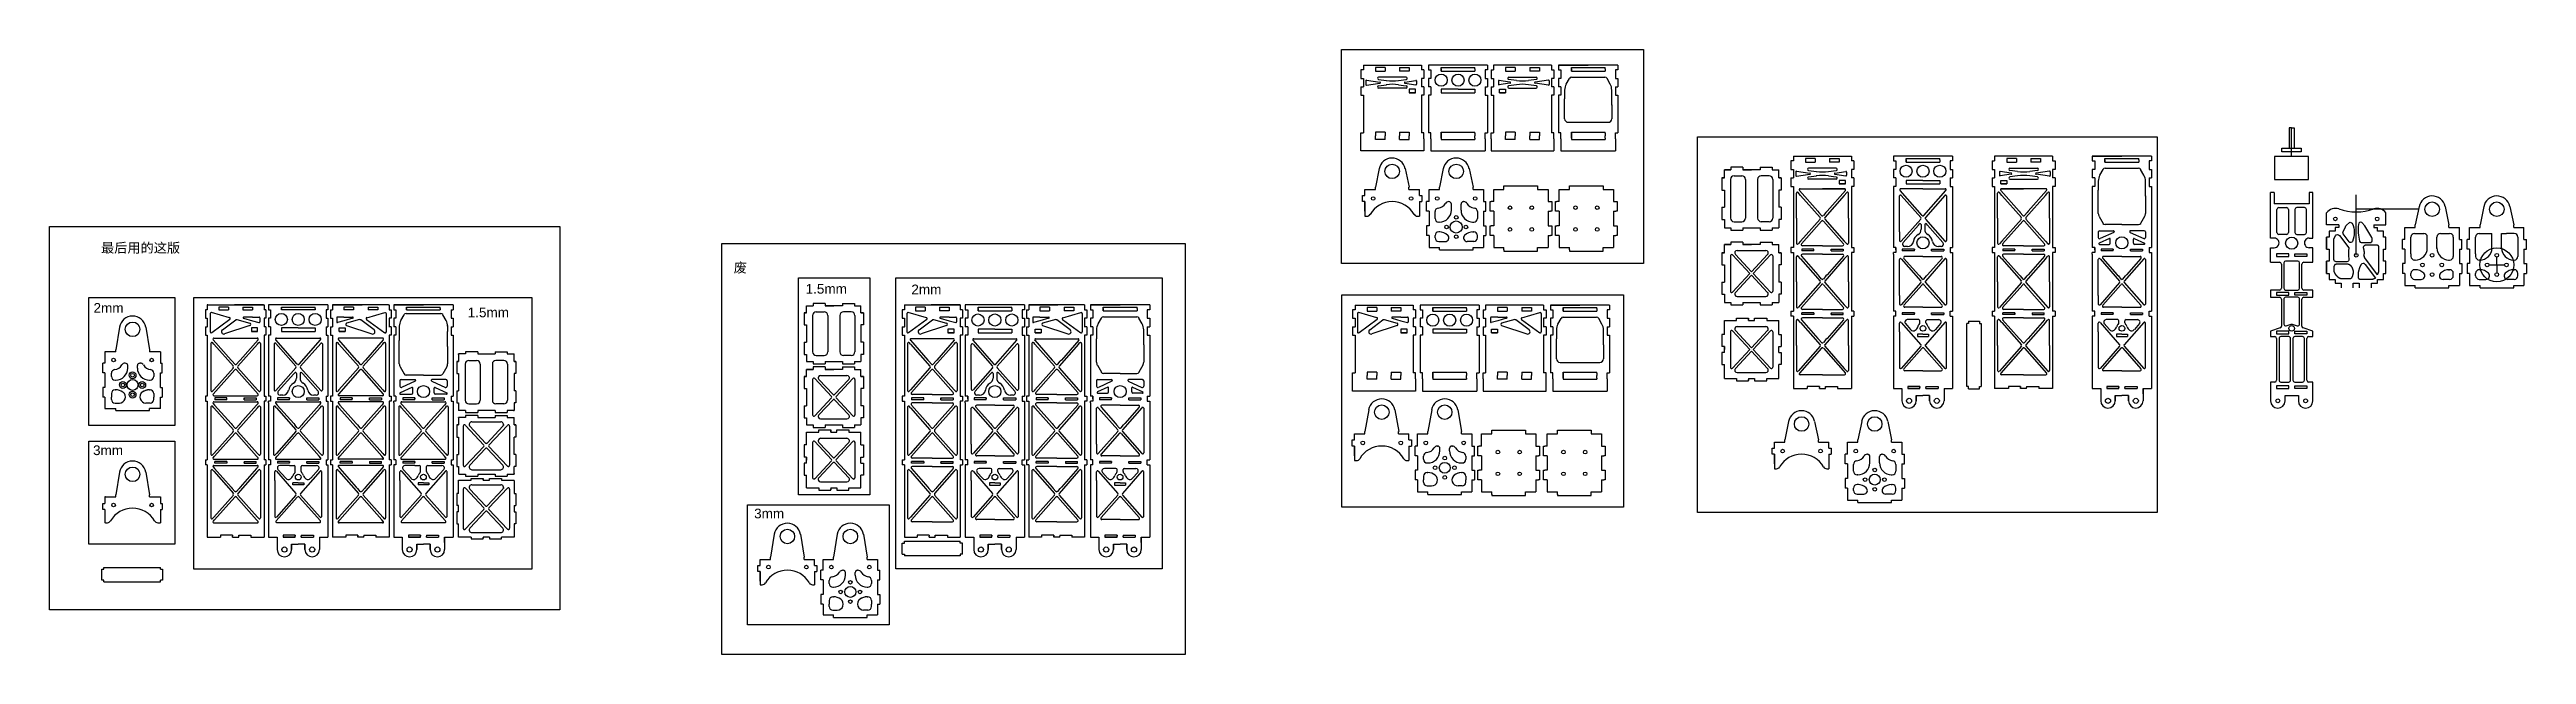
# Model space of a CAD drawing. Header units: millimetres. Extents: x 864 to 2914, y 1502 to 2002.
import ezdxf

# ---------------------------------------------------------------- set-up
doc = ezdxf.new("R2010")
doc.units = ezdxf.units.MM
for name, color, linetype in [('1.5mm层板', 141, 'Continuous'), ('1.5mm碳板', 114, 'Continuous'), ('2mm碳板', 1, 'Continuous'), ('2mm航空层板', 2, 'Continuous'), ('3mm碳板', 160, 'Continuous'), ('沉头倒角', 90, 'Continuous')]:
    doc.layers.add(name, color=color, linetype=linetype)
doc.styles.get("Standard").update_dxf_attribs({"font": 'arial.ttf'})

msp = doc.modelspace()

# ---------------------------------------------------------------- texts
at = {"char_height": 8, "attachment_point": 1}
for s, width, heights, insert in [('{\\fSimSun|b0|i0|c134|p34;最后用的这版}', 115.852, [0], (907, 1842.1)), ('{\\fSimSun|b0|i0|c134|p34;废}', 44.615, [27.4], (1430.5, 1825.7)), ('1.5mm', 28.316, [0], (1490, 1808.2)), ('2mm', 34.037, [0], (1577.5, 1807.7)), ('2mm', 27.055, [0], (900.8, 1792.4)), ('1.5mm', 42.428, [0], (1210.4, 1788.7)), ('3mm', 25.598, [0], (900.4, 1674.7)), ('3mm', 32.96, [0], (1447.4, 1622.4))]:
    msp.add_mtext_dynamic_manual_height_columns(s, width=width, gutter_width=12.5, heights=heights, dxfattribs=dict(at, insert=insert))

# ---------------------------------------------------------------- linework, layer by layer
for p, q in [((2719.5, 1937.2), (2717.5, 1937.2)), ((2717.5, 1937.2), (2717.5, 1920.4)), ((2719.5, 1913.7), (2719.5, 1937.2)), ((2719.5, 1920.4), (2719.5, 1937.2)), ((2719.5, 1937.2), (2721.5, 1937.2)), ((2721.5, 1937.2), (2721.5, 1920.4)), ((2733.6, 1913.7), (2705.4, 1913.7)), ((2705.4, 1913.7), (2705.4, 1894.5)), ((2711.5, 1917.4), (2711.5, 1920.4)), ((2711.5, 1920.4), (2719.5, 1920.4)), ((2727.5, 1917.4), (2711.5, 1917.4)), ((2719.5, 1913.7), (2719.5, 1920.4)), ((2719.5, 1920.4), (2727.5, 1920.4)), ((2733.6, 1913.7), (2719.5, 1913.7)), ((2727.5, 1920.4), (2727.5, 1917.4)), ((2733.6, 1894.5), (2733.6, 1913.7)), ((2705.4, 1894.5), (2733.6, 1894.5)), ((2773, 1832), (2773, 1882))]:
    msp.add_line(p, q)
for points in [[(1933.5, 2002), (2183.4, 2002), (2183.4, 1825.2), (1933.5, 1825.2)], [(2227.9, 1929.8), (2608.3, 1929.8), (2608.3, 1619.1), (2227.9, 1619.1)], [(864.4, 1855.8), (1286.5, 1855.8), (1286.5, 1538.7), (864.4, 1538.7)], [(1420.6, 1841.6), (1804, 1841.6), (1804, 1501.9), (1420.6, 1501.9)], [(1484.2, 1813.4), (1543.2, 1813.4), (1543.2, 1633.9), (1484.2, 1633.9)], [(1564.6, 1813.4), (1785.1, 1813.4), (1785.1, 1572.7), (1564.6, 1572.7)], [(897, 1797.1), (968.2, 1797.1), (968.2, 1691.3), (897, 1691.3)], [(983.9, 1797.1), (1263.4, 1797.1), (1263.4, 1572.5), (983.9, 1572.5)], [(1933.7, 1799.3), (2166.8, 1799.3), (2166.8, 1623.7), (1933.7, 1623.7)], [(897, 1678.1), (968.2, 1678.1), (968.2, 1593.1), (897, 1593.1)], [(1441.9, 1625.5), (1559.2, 1625.5), (1559.2, 1526.4), (1441.9, 1526.4)]]:
    msp.add_lwpolyline(points, close=True)
at = {"layer": '1.5mm层板'}
for p, q in [((907.8, 1563.3), (907.8, 1572.3)), ((907.8, 1572.3), (909.3, 1572.3)), ((909.3, 1563.3), (907.8, 1563.3)), ((909.3, 1572.3), (909.3, 1573.8)), ((909.3, 1573.8), (956.3, 1573.8)), ((909.3, 1561.8), (909.3, 1563.3)), ((909.3, 1561.8), (956.3, 1561.8)), ((956.3, 1572.3), (956.3, 1573.8)), ((956.3, 1572.3), (957.8, 1572.3)), ((957.8, 1563.3), (956.3, 1563.3)), ((956.3, 1561.8), (956.3, 1563.3)), ((957.8, 1572.3), (957.8, 1563.3))]:
    msp.add_line(p, q, dxfattribs=at)
at = {"layer": '1.5mm碳板'}
for p, q in [((2248.2, 1895.9), (2250.2, 1895.9)), ((2250.2, 1895.9), (2248.2, 1895.9)), ((2248.2, 1895.9), (2248.2, 1885.9)), ((2248.2, 1885.9), (2250.2, 1885.9)), ((2255.5, 1902.7), (2250.2, 1902.7)), ((2250.2, 1895.9), (2250.2, 1902.7)), ((2250.2, 1902.7), (2255.5, 1902.7)), ((2250.2, 1885.9), (2250.2, 1871.6)), ((2255.2, 1894.7), (2255.2, 1862.7)), ((2265.5, 1904.7), (2255.5, 1904.7)), ((2255.5, 1904.7), (2255.5, 1902.7)), ((2258.2, 1897.7), (2264.7, 1897.7)), ((2265.5, 1904.7), (2265.5, 1902.7)), ((2279.8, 1902.7), (2265.5, 1902.7)), ((2265.5, 1902.7), (2272.7, 1902.7)), ((2267.7, 1894.7), (2267.7, 1862.7)), ((2277.7, 1894.7), (2277.7, 1862.7)), ((2279.8, 1904.7), (2289.8, 1904.7)), ((2279.8, 1904.7), (2279.8, 1902.7)), ((2287.2, 1897.7), (2280.7, 1897.7)), ((2289.8, 1904.7), (2289.8, 1902.7)), ((2289.8, 1902.7), (2295.2, 1902.7)), ((2290.2, 1894.7), (2290.2, 1862.7)), ((2295.2, 1895.9), (2295.2, 1902.7)), ((2297.2, 1895.9), (2295.2, 1895.9)), ((2295.2, 1895.9), (2297.2, 1895.9)), ((2295.2, 1885.9), (2295.2, 1871.6)), ((2297.2, 1885.9), (2295.2, 1885.9)), ((2297.2, 1895.9), (2297.2, 1885.9)), ((2248.2, 1871.6), (2250.2, 1871.6)), ((2248.2, 1871.6), (2248.2, 1861.6)), ((2297.2, 1871.6), (2295.2, 1871.6)), ((2297.2, 1871.6), (2297.2, 1861.6)), ((2824.5, 1870), (2773, 1870)), ((2825, 1872.2), (2821.8, 1857)), ((2846.5, 1872.2), (2849.7, 1857)), ((2878.6, 1872.2), (2875.4, 1857)), ((2900.1, 1872.2), (2903.3, 1857)), ((2248.2, 1861.6), (2250.2, 1861.6)), ((2250.2, 1861.6), (2250.2, 1854.7)), ((2250.2, 1854.7), (2255.5, 1854.7)), ((2255.5, 1854.7), (2255.5, 1852.7)), ((2255.5, 1852.7), (2265.5, 1852.7)), ((2258.2, 1859.7), (2264.7, 1859.7)), ((2265.5, 1854.7), (2265.5, 1852.7)), ((2265.5, 1854.7), (2279.8, 1854.7)), ((2279.8, 1854.7), (2279.8, 1852.7)), ((2279.8, 1852.7), (2289.8, 1852.7)), ((2287.2, 1859.7), (2280.7, 1859.7)), ((2289.8, 1854.7), (2289.8, 1852.7)), ((2289.8, 1854.7), (2295.2, 1854.7)), ((2295.2, 1861.6), (2295.2, 1854.7)), ((2297.2, 1861.6), (2295.2, 1861.6)), ((2813.3, 1845), (2811.3, 1845)), ((2811.3, 1837), (2811.3, 1845)), ((2813.3, 1855), (2821.8, 1855)), ((2813.3, 1845), (2813.3, 1855)), ((2813.3, 1855), (2821.8, 1855)), ((2818.3, 1833), (2818.3, 1847)), ((2821.3, 1850), (2827.8, 1850)), ((2821.8, 1855), (2821.8, 1857)), ((2821.8, 1855), (2821.8, 1855)), ((2827.8, 1850), (2828.8, 1850)), ((2831.8, 1838), (2831.8, 1847)), ((2839.8, 1837.5), (2839.8, 1847)), ((2842.8, 1850), (2850.3, 1850)), ((2849.7, 1855), (2849.7, 1857)), ((2849.7, 1855), (2858.3, 1855)), ((2849.7, 1855), (2849.7, 1855)), ((2853.3, 1847), (2853.3, 1833)), ((2858.3, 1845), (2858.3, 1855)), ((2858.3, 1845), (2860.3, 1845)), ((2860.3, 1837), (2860.3, 1845)), ((2866.8, 1845), (2864.8, 1845)), ((2864.8, 1837), (2864.8, 1845)), ((2866.8, 1855), (2875.4, 1855)), ((2866.8, 1845), (2866.8, 1855)), ((2866.8, 1855), (2875.4, 1855)), ((2871.8, 1833), (2871.8, 1847)), ((2874.8, 1850), (2881.3, 1850)), ((2875.4, 1855), (2875.4, 1857)), ((2875.4, 1855), (2875.4, 1855)), ((2881.3, 1850), (2885.3, 1850)), ((2885.3, 1838), (2885.3, 1850)), ((2893.3, 1837.5), (2893.3, 1850)), ((2893.3, 1850), (2897.3, 1850)), ((2903.8, 1850), (2897.3, 1850)), ((2903.3, 1855), (2903.3, 1857)), ((2903.3, 1855), (2903.3, 1855)), ((2903.3, 1855), (2911.8, 1855)), ((2906.8, 1847), (2906.8, 1833)), ((2911.8, 1845), (2911.8, 1855)), ((2911.8, 1845), (2913.8, 1845)), ((2913.8, 1837), (2913.8, 1845)), ((2248.2, 1834), (2250.2, 1834)), ((2250.2, 1834), (2248.2, 1834)), ((2248.2, 1834), (2248.2, 1824)), ((2248.2, 1824), (2250.2, 1824)), ((2255.5, 1840.9), (2250.2, 1840.9)), ((2250.2, 1834), (2250.2, 1840.9)), ((2250.2, 1840.9), (2255.5, 1840.9)), ((2250.2, 1824), (2250.2, 1809.7)), ((2255.2, 1831.5), (2255.2, 1802.2)), ((2265.5, 1842.9), (2255.5, 1842.9)), ((2255.5, 1842.9), (2255.5, 1840.9)), ((2256.9, 1832.2), (2271.3, 1816.9)), ((2259.4, 1832.5), (2272.7, 1818.3)), ((2260.8, 1835.9), (2284.5, 1835.9)), ((2265.5, 1842.9), (2265.5, 1840.9)), ((2279.8, 1840.9), (2265.5, 1840.9)), ((2265.5, 1840.9), (2272.7, 1840.9)), ((2272.7, 1818.3), (2286, 1832.5)), ((2274, 1816.9), (2288.4, 1832.2)), ((2279.8, 1842.9), (2289.8, 1842.9)), ((2279.8, 1842.9), (2279.8, 1840.9)), ((2289.8, 1842.9), (2289.8, 1840.9)), ((2289.8, 1840.9), (2295.2, 1840.9)), ((2290.2, 1831.6), (2290.2, 1802.1)), ((2295.2, 1834), (2295.2, 1840.9)), ((2297.2, 1834), (2295.2, 1834)), ((2295.2, 1834), (2297.2, 1834)), ((2295.2, 1824), (2295.2, 1809.7)), ((2297.2, 1824), (2295.2, 1824)), ((2297.2, 1834), (2297.2, 1824)), ((2813.3, 1837), (2811.3, 1837)), ((2813.3, 1825), (2811.3, 1825)), ((2813.3, 1825), (2811.3, 1825)), ((2811.3, 1825), (2811.3, 1817)), ((2813.3, 1837), (2813.3, 1825)), ((2818.3, 1833), (2818.3, 1831)), ((2821.8, 1828), (2821.3, 1828)), ((2849.3, 1828), (2850.3, 1828)), ((2853.3, 1833), (2853.3, 1831)), ((2858.3, 1837), (2858.3, 1825)), ((2858.3, 1837), (2860.3, 1837)), ((2858.3, 1825), (2860.3, 1825)), ((2858.3, 1825), (2860.3, 1825)), ((2860.3, 1825), (2860.3, 1817)), ((2866.8, 1837), (2864.8, 1837)), ((2866.8, 1825), (2864.8, 1825)), ((2866.8, 1825), (2864.8, 1825)), ((2864.8, 1825), (2864.8, 1817)), ((2866.8, 1837), (2866.8, 1825)), ((2871.8, 1833), (2871.8, 1831)), ((2875.3, 1828), (2874.8, 1828)), ((2882.8, 1824), (2895.8, 1824)), ((2882.8, 1824), (2889.3, 1824)), ((2889.3, 1824), (2889.3, 1830.5)), ((2889.3, 1824), (2889.3, 1830.5)), ((2889.3, 1824), (2889.3, 1817.5)), ((2902.9, 1828), (2903.8, 1828)), ((2906.8, 1833), (2906.8, 1831)), ((2911.8, 1837), (2911.8, 1825)), ((2911.8, 1837), (2913.8, 1837)), ((2911.8, 1825), (2913.8, 1825)), ((2911.8, 1825), (2913.8, 1825)), ((2913.8, 1825), (2913.8, 1817)), ((2248.2, 1809.7), (2250.2, 1809.7)), ((2248.2, 1809.7), (2248.2, 1799.7)), ((2256.9, 1801.5), (2271.3, 1816.9)), ((2272.7, 1815.4), (2259.4, 1801.2)), ((2272.7, 1815.4), (2286, 1801.2)), ((2288.4, 1801.5), (2274, 1816.9)), ((2297.2, 1809.7), (2295.2, 1809.7)), ((2297.2, 1809.7), (2297.2, 1799.7)), ((2813.3, 1817), (2811.3, 1817)), ((2813.3, 1817), (2813.3, 1807)), ((2813.3, 1807), (2818.6, 1807)), ((2818.3, 1815), (2818.3, 1817)), ((2818.6, 1807), (2821.8, 1807)), ((2822.2, 1820), (2821.3, 1820)), ((2821.3, 1812), (2826.7, 1812)), ((2821.8, 1805), (2821.8, 1807)), ((2821.8, 1805), (2828.6, 1805)), ((2828.6, 1805), (2842.9, 1805)), ((2842.9, 1805), (2849.7, 1805)), ((2850.3, 1812), (2844.8, 1812)), ((2850.3, 1812), (2844.8, 1812)), ((2849.3, 1820), (2850.3, 1820)), ((2849.7, 1807), (2852.9, 1807)), ((2849.7, 1805), (2849.7, 1807)), ((2852.9, 1807), (2858.3, 1807)), ((2853.3, 1815), (2853.3, 1817)), ((2858.3, 1817), (2858.3, 1807)), ((2858.3, 1817), (2860.3, 1817)), ((2866.8, 1817), (2864.8, 1817)), ((2866.8, 1817), (2866.8, 1807)), ((2866.8, 1807), (2872.2, 1807)), ((2871.8, 1815), (2871.8, 1817)), ((2872.2, 1807), (2875.4, 1807)), ((2875.8, 1820), (2874.8, 1820)), ((2874.8, 1812), (2880.3, 1812)), ((2875.4, 1805), (2875.4, 1807)), ((2875.4, 1805), (2882.2, 1805)), ((2882.2, 1805), (2896.5, 1805)), ((2896.5, 1805), (2903.3, 1805)), ((2903.8, 1812), (2898.4, 1812)), ((2903.8, 1812), (2898.4, 1812)), ((2902.9, 1820), (2903.8, 1820)), ((2903.3, 1807), (2906.5, 1807)), ((2903.3, 1805), (2903.3, 1807)), ((2906.5, 1807), (2911.8, 1807)), ((2906.8, 1815), (2906.8, 1817)), ((2911.8, 1817), (2911.8, 1807)), ((2911.8, 1817), (2913.8, 1817)), ((993.4, 1786.9), (993.4, 1779.9)), ((994.9, 1786.9), (993.4, 1786.9)), ((993.4, 1786.9), (993.4, 1779.9)), ((995.4, 1790.9), (994.9, 1790.9)), ((994.9, 1790.9), (994.9, 1786.9)), ((995.4, 1790.9), (1041.4, 1790.9)), ((997.4, 1783.7), (997.4, 1768.6)), ((1013.4, 1780.3), (998.4, 1784.5)), ((1012.4, 1788.9), (1004.4, 1788.9)), ((1004.4, 1788.9), (1004.4, 1786.9)), ((1004.4, 1786.9), (1012.4, 1786.9)), ((1012.4, 1788.9), (1012.4, 1786.9)), ((1041.4, 1790.9), (1017.4, 1790.9)), ((1041.4, 1790.9), (1018.4, 1790.9)), ((1024.4, 1788.9), (1024.4, 1786.9)), ((1024.4, 1788.9), (1032.4, 1788.9)), ((1024.4, 1786.9), (1032.4, 1786.9)), ((1032.4, 1788.9), (1032.4, 1786.9)), ((1041.4, 1790.9), (1041.9, 1790.9)), ((1041.9, 1790.9), (1041.9, 1786.9)), ((1043.4, 1786.9), (1041.9, 1786.9)), ((1043.4, 1786.9), (1043.4, 1779.9)), ((1045.7, 1790.9), (1045.7, 1786.9)), ((1045.7, 1790.9), (1045.7, 1786.9)), ((1094.7, 1790.9), (1045.7, 1790.9)), ((1045.7, 1786.9), (1047.2, 1786.9)), ((1047.2, 1786.9), (1047.2, 1779.9)), ((1056.2, 1787.9), (1056.2, 1788.9)), ((1056.2, 1788.9), (1084.1, 1788.9)), ((1056.2, 1787.9), (1056.2, 1786.9)), ((1056.2, 1786.9), (1056.2, 1787.9)), ((1084.1, 1786.9), (1056.2, 1786.9)), ((1084.1, 1787.9), (1084.1, 1788.9)), ((1084.1, 1787.9), (1084.1, 1786.9)), ((1094.7, 1786.9), (1093.2, 1786.9)), ((1094.7, 1786.9), (1093.2, 1786.9)), ((1093.2, 1786.9), (1093.2, 1779.9)), ((1094.7, 1790.9), (1094.7, 1786.9)), ((1097, 1786.9), (1097, 1779.9)), ((1097, 1786.9), (1098.5, 1786.9)), ((1098.5, 1790.9), (1098.5, 1786.9)), ((1099, 1790.9), (1098.5, 1790.9)), ((1145, 1790.9), (1099, 1790.9)), ((1099, 1790.9), (1122, 1790.9)), ((1099, 1790.9), (1123, 1790.9)), ((1116, 1788.9), (1108, 1788.9)), ((1108, 1788.9), (1108, 1786.9)), ((1116, 1786.9), (1108, 1786.9)), ((1116, 1788.9), (1116, 1786.9)), ((1126.9, 1780.3), (1141.9, 1784.5)), ((1128, 1788.9), (1128, 1786.9)), ((1128, 1788.9), (1136, 1788.9)), ((1136, 1786.9), (1128, 1786.9)), ((1136, 1788.9), (1136, 1786.9)), ((1143, 1783.7), (1143, 1768.6)), ((1145, 1790.9), (1145.5, 1790.9)), ((1145.5, 1790.9), (1145.5, 1786.9)), ((1145.5, 1786.9), (1147, 1786.9)), ((1147, 1786.9), (1147, 1779.9)), ((1147, 1786.9), (1147, 1779.9)), ((1149.3, 1790.9), (1149.3, 1786.9)), ((1149.3, 1790.9), (1149.3, 1786.9)), ((1198.3, 1790.9), (1149.3, 1790.9)), ((1149.3, 1790.9), (1173.8, 1790.9)), ((1149.3, 1786.9), (1150.8, 1786.9)), ((1149.3, 1786.9), (1150.8, 1786.9)), ((1149.3, 1786.9), (1150.8, 1786.9)), ((1150.8, 1786.9), (1150.8, 1779.9)), ((1159.5, 1783.9), (1173.8, 1783.9)), ((1159.8, 1787.9), (1159.8, 1788.9)), ((1159.8, 1788.9), (1187.7, 1788.9)), ((1159.8, 1787.9), (1159.8, 1786.9)), ((1159.8, 1786.9), (1159.8, 1787.9)), ((1159.8, 1786.9), (1187.7, 1786.9)), ((1173.8, 1783.9), (1187.6, 1783.9)), ((1187.6, 1783.9), (1188.1, 1783.9)), ((1187.7, 1787.9), (1187.7, 1788.9)), ((1187.7, 1787.9), (1187.7, 1786.9)), ((1196.8, 1786.9), (1196.8, 1779.9)), ((1196.8, 1786.9), (1198.3, 1786.9)), ((1198.3, 1790.9), (1198.3, 1786.9)), ((1488.8, 1784.3), (1490.8, 1784.3)), ((1490.8, 1784.3), (1488.8, 1784.3)), ((1488.8, 1784.3), (1488.8, 1774.3)), ((1490.8, 1784.3), (1490.8, 1790.1)), ((1490.8, 1790.1), (1496.2, 1790.1)), ((1506.2, 1792.1), (1496.2, 1792.1)), ((1496.2, 1792.1), (1496.2, 1790.1)), ((1498.8, 1785.1), (1505.3, 1785.1)), ((1506.2, 1792.1), (1506.2, 1790.1)), ((1520.5, 1790.1), (1506.2, 1790.1)), ((1506.2, 1790.1), (1513.3, 1790.1)), ((1520.5, 1792.1), (1530.5, 1792.1)), ((1520.5, 1792.1), (1520.5, 1790.1)), ((1527.8, 1785.1), (1521.3, 1785.1)), ((1530.5, 1792.1), (1530.5, 1790.1)), ((1530.5, 1790.1), (1535.8, 1790.1)), ((1535.8, 1784.3), (1535.8, 1790.1)), ((1537.8, 1784.3), (1535.8, 1784.3)), ((1535.8, 1784.3), (1537.8, 1784.3)), ((1537.8, 1784.3), (1537.8, 1774.3)), ((2248.2, 1799.7), (2250.2, 1799.7)), ((2250.2, 1799.7), (2250.2, 1792.9)), ((2250.2, 1792.9), (2255.5, 1792.9)), ((2255.5, 1792.9), (2255.5, 1790.9)), ((2255.5, 1790.9), (2265.5, 1790.9)), ((2260.8, 1797.9), (2284.5, 1797.9)), ((2265.5, 1792.9), (2279.8, 1792.9)), ((2265.5, 1792.9), (2265.5, 1790.9)), ((2279.8, 1792.9), (2279.8, 1790.9)), ((2279.8, 1790.9), (2289.8, 1790.9)), ((2289.8, 1792.9), (2295.2, 1792.9)), ((2289.8, 1792.9), (2289.8, 1790.9)), ((2295.2, 1799.7), (2295.2, 1792.9)), ((2297.2, 1799.7), (2295.2, 1799.7)), ((993.4, 1779.9), (994.9, 1779.9)), ((993.4, 1772.9), (993.4, 1765.9)), ((993.4, 1772.9), (994.9, 1772.9)), ((993.4, 1765.9), (994.9, 1765.9)), ((994.9, 1779.9), (994.9, 1772.9)), ((994.9, 1765.9), (994.9, 1715.3)), ((995.5, 1771.9), (995.5, 1771.9)), ((1013.7, 1778.9), (998.7, 1767.9)), ((1000.4, 1763.4), (1036.3, 1763.4)), ((1007.5, 1770.4), (1018.5, 1778.5)), ((1030.2, 1773.8), (1009.3, 1766.9)), ((1019.3, 1778.7), (1030.1, 1775.7)), ((1025, 1779.8), (1032.4, 1777.8)), ((1032.4, 1780.8), (1025.1, 1780.8)), ((1036.4, 1771.9), (1031.4, 1771.9)), ((1031.4, 1771.9), (1031.4, 1768.9)), ((1036.4, 1768.9), (1031.4, 1768.9)), ((1031.4, 1768.9), (1036.4, 1768.9)), ((1031.4, 1768.9), (1036.4, 1768.9)), ((1032.4, 1780.8), (1037.9, 1780.8)), ((1032.4, 1777.8), (1037.7, 1776.3)), ((1036.4, 1768.9), (1036.4, 1771.9)), ((1038.4, 1780.3), (1038.4, 1776.8)), ((1043.4, 1779.9), (1041.9, 1779.9)), ((1041.9, 1779.9), (1041.9, 1772.9)), ((1043.4, 1772.9), (1041.9, 1772.9)), ((1043.4, 1765.9), (1041.9, 1765.9)), ((1041.9, 1765.9), (1041.9, 1715.3)), ((1043.4, 1772.9), (1043.4, 1765.9)), ((1047.2, 1779.9), (1045.7, 1779.9)), ((1045.7, 1779.9), (1045.7, 1778.4)), ((1045.7, 1778.4), (1045.7, 1772.9)), ((1047.2, 1772.9), (1045.7, 1772.9)), ((1045.7, 1765.9), (1045.7, 1716.8)), ((1047.2, 1765.9), (1045.7, 1765.9)), ((1047.2, 1772.9), (1047.2, 1765.9)), ((1052.2, 1763.4), (1088.1, 1763.4)), ((1070.2, 1771.9), (1056.2, 1771.9)), ((1056.2, 1771.9), (1056.2, 1768.9)), ((1056.2, 1768.9), (1084.1, 1768.9)), ((1070.2, 1771.9), (1084.1, 1771.9)), ((1084.1, 1771.9), (1084.1, 1768.9)), ((1093.2, 1779.9), (1094.7, 1779.9)), ((1093.2, 1772.9), (1094.7, 1772.9)), ((1093.2, 1772.9), (1093.2, 1765.9)), ((1093.2, 1765.9), (1094.7, 1765.9)), ((1094.7, 1779.9), (1094.7, 1772.9)), ((1094.7, 1765.9), (1094.7, 1715.3)), ((1097, 1779.9), (1098.5, 1779.9)), ((1097, 1772.9), (1097, 1765.9)), ((1097, 1772.9), (1098.5, 1772.9)), ((1097, 1765.9), (1098.5, 1765.9)), ((1098.5, 1779.9), (1098.5, 1772.9)), ((1098.5, 1765.9), (1098.5, 1715.3)), ((1102, 1780.3), (1102, 1776.8)), ((1108, 1780.8), (1102.5, 1780.8)), ((1108, 1777.8), (1102.6, 1776.3)), ((1104, 1771.9), (1109, 1771.9)), ((1104, 1768.9), (1104, 1771.9)), ((1104, 1768.9), (1109, 1768.9)), ((1109, 1768.9), (1104, 1768.9)), ((1109, 1768.9), (1104, 1768.9)), ((1139.9, 1763.4), (1104, 1763.4)), ((1108, 1780.8), (1115.2, 1780.8)), ((1115.4, 1779.8), (1108, 1777.8)), ((1109, 1771.9), (1109, 1768.9)), ((1121, 1778.7), (1110.2, 1775.7)), ((1110.2, 1773.8), (1131.1, 1766.9)), ((1132.9, 1770.4), (1121.9, 1778.5)), ((1126.6, 1778.9), (1141.7, 1767.9)), ((1144.8, 1771.9), (1144.8, 1771.9)), ((1147, 1779.9), (1145.5, 1779.9)), ((1145.5, 1779.9), (1145.5, 1772.9)), ((1147, 1772.9), (1145.5, 1772.9)), ((1147, 1765.9), (1145.5, 1765.9)), ((1145.5, 1765.9), (1145.5, 1715.3)), ((1147, 1772.9), (1147, 1765.9)), ((1150.8, 1779.9), (1149.3, 1779.9)), ((1149.3, 1779.9), (1149.3, 1778.4)), ((1149.3, 1778.4), (1149.3, 1772.9)), ((1150.8, 1772.9), (1149.3, 1772.9)), ((1149.3, 1765.9), (1149.3, 1716.8)), ((1150.8, 1765.9), (1149.3, 1765.9)), ((1150.8, 1772.9), (1150.8, 1765.9)), ((1153.8, 1773.9), (1153.8, 1768.9)), ((1153.8, 1768.9), (1153.8, 1761.5)), ((1155.1, 1778.1), (1157.7, 1782.8)), ((1192.5, 1778.1), (1189.9, 1782.8)), ((1193.8, 1773.9), (1193.8, 1768.9)), ((1193.8, 1756.5), (1193.8, 1768.9)), ((1196.8, 1779.9), (1198.3, 1779.9)), ((1196.8, 1772.9), (1198.3, 1772.9)), ((1196.8, 1772.9), (1196.8, 1765.9)), ((1196.8, 1765.9), (1198.3, 1765.9)), ((1198.3, 1779.9), (1198.3, 1772.9)), ((1198.3, 1765.9), (1198.3, 1715.3)), ((1488.8, 1774.3), (1490.8, 1774.3)), ((1490.8, 1774.3), (1490.8, 1760)), ((1495.8, 1782.1), (1495.8, 1752.1)), ((1508.3, 1782.1), (1508.3, 1752.1)), ((1518.3, 1782.1), (1518.3, 1752.1)), ((1530.8, 1782.1), (1530.8, 1752.1)), ((1535.8, 1774.3), (1535.8, 1760)), ((1537.8, 1774.3), (1535.8, 1774.3)), ((2250.2, 1766.5), (2248.2, 1766.5)), ((2248.2, 1766.5), (2248.2, 1756.5)), ((2250.2, 1778), (2260.2, 1778)), ((2250.2, 1766.5), (2250.2, 1778)), ((2255.2, 1768.7), (2255.2, 1739.3)), ((2256.9, 1769.4), (2271.3, 1754)), ((2259.4, 1769.7), (2272.7, 1755.5)), ((2260.2, 1778), (2260.2, 1780)), ((2260.2, 1780), (2270.2, 1780)), ((2260.8, 1773), (2284.5, 1773)), ((2270.2, 1780), (2270.2, 1779.5)), ((2270.2, 1778.8), (2270.2, 1779.5)), ((2270.2, 1778.8), (2270.2, 1779.5)), ((2270.2, 1779.5), (2270.2, 1778.8)), ((2270.2, 1778), (2270.2, 1778.8)), ((2270.2, 1778), (2275.2, 1778)), ((2270.2, 1778), (2272.7, 1778)), ((2272.7, 1755.5), (2286, 1769.7)), ((2274, 1754), (2288.4, 1769.4)), ((2275.2, 1780), (2285.2, 1780)), ((2275.2, 1778), (2275.2, 1780)), ((2285.2, 1780), (2285.2, 1778)), ((2285.2, 1778), (2295.2, 1778)), ((2290.2, 1768.7), (2290.2, 1739.3)), ((2295.2, 1766.5), (2295.2, 1778)), ((2295.2, 1766.5), (2297.2, 1766.5)), ((2297.2, 1766.5), (2297.2, 1756.5)), ((997.9, 1759.1), (997.9, 1720)), ((1000.3, 1758.5), (999.3, 1759.7)), ((999.8, 1762.1), (1014.6, 1745.3)), ((1000.3, 1758.5), (1016.5, 1740.2)), ((1014.6, 1745.3), (1015.5, 1744.4)), ((1017.6, 1741.9), (1015.5, 1744.4)), ((1021.3, 1744.4), (1019.1, 1741.9)), ((1036.5, 1758.5), (1020.3, 1740.2)), ((1022.1, 1745.3), (1021.3, 1744.4)), ((1036.9, 1762.1), (1022.1, 1745.3)), ((1036.5, 1758.5), (1037.5, 1759.7)), ((1038.9, 1759.1), (1038.9, 1720)), ((1050.2, 1758.6), (1050.2, 1720.6)), ((1069.4, 1741.9), (1051.6, 1762.1)), ((1051.6, 1759.1), (1068.2, 1740.2)), ((1070.9, 1741.9), (1088.7, 1762.1)), ((1088.8, 1759.1), (1072.1, 1740.2)), ((1090.2, 1758.6), (1090.2, 1720.6)), ((1101.5, 1759.1), (1101.5, 1720)), ((1103.9, 1758.5), (1102.9, 1759.7)), ((1103.4, 1762.1), (1118.2, 1745.3)), ((1103.9, 1758.5), (1120, 1740.2)), ((1118.2, 1745.3), (1119.1, 1744.4)), ((1119.1, 1744.4), (1121.2, 1741.9)), ((1122.7, 1741.9), (1124.9, 1744.4)), ((1140.1, 1758.5), (1123.9, 1740.2)), ((1125.7, 1745.3), (1124.9, 1744.4)), ((1140.5, 1762.1), (1125.7, 1745.3)), ((1140.1, 1758.5), (1141.1, 1759.7)), ((1142.5, 1759.1), (1142.5, 1720)), ((1153.8, 1756.6), (1153.8, 1761.5)), ((1153.8, 1742.2), (1153.8, 1756.6)), ((1193.8, 1756.6), (1193.8, 1761.5)), ((1193.8, 1756.6), (1193.8, 1742.2)), ((1201.3, 1744.1), (1202.8, 1744.1)), ((1202.8, 1744.1), (1201.3, 1744.1)), ((1201.3, 1744.1), (1201.3, 1734.1)), ((1208.7, 1750.5), (1202.8, 1750.5)), ((1202.8, 1750), (1202.8, 1750.5)), ((1202.8, 1750), (1202.8, 1744.1)), ((1218.7, 1752), (1208.7, 1752)), ((1208.7, 1752), (1208.7, 1750.5)), ((1211.3, 1745), (1217.8, 1745)), ((1218.7, 1752), (1218.7, 1750.5)), ((1218.7, 1750.5), (1233, 1750.5)), ((1233, 1752), (1243, 1752)), ((1233, 1752), (1233, 1750.5)), ((1240.3, 1745), (1233.8, 1745)), ((1243, 1752), (1243, 1750.5)), ((1243, 1750.5), (1248.8, 1750.5)), ((1248.8, 1744.1), (1248.8, 1750.5)), ((1250.3, 1744.1), (1248.8, 1744.1)), ((1248.8, 1744.1), (1250.3, 1744.1)), ((1250.3, 1744.1), (1248.8, 1744.1)), ((1250.3, 1744.1), (1250.3, 1734.1)), ((1488.8, 1760), (1490.8, 1760)), ((1488.8, 1760), (1488.8, 1750)), ((1488.8, 1750), (1490.8, 1750)), ((1490.8, 1750), (1490.8, 1744.1)), ((1490.8, 1744.1), (1496.2, 1744.1)), ((1496.2, 1744.1), (1496.2, 1742.1)), ((1496.2, 1742.1), (1506.2, 1742.1)), ((1498.8, 1749.1), (1505.3, 1749.1)), ((1506.2, 1744.1), (1520.5, 1744.1)), ((1506.2, 1744.1), (1506.2, 1742.1)), ((1520.5, 1744.1), (1520.5, 1742.1)), ((1520.5, 1742.1), (1530.5, 1742.1)), ((1527.8, 1749.1), (1521.3, 1749.1)), ((1530.5, 1744.1), (1535.8, 1744.1)), ((1530.5, 1744.1), (1530.5, 1742.1)), ((1537.8, 1760), (1535.8, 1760)), ((1535.8, 1750), (1535.8, 1744.1)), ((1537.8, 1750), (1535.8, 1750)), ((1537.8, 1760), (1537.8, 1750)), ((2250.2, 1756.5), (2248.2, 1756.5)), ((2250.2, 1751.5), (2248.2, 1751.5)), ((2248.2, 1751.5), (2248.2, 1741.5)), ((2250.2, 1751.5), (2250.2, 1756.5)), ((2250.2, 1756.5), (2250.2, 1754)), ((2256.9, 1738.6), (2271.3, 1754)), ((2272.7, 1752.6), (2259.4, 1738.4)), ((2272.7, 1752.6), (2286, 1738.3)), ((2288.4, 1738.7), (2274, 1754)), ((2295.2, 1751.5), (2295.2, 1756.5)), ((2295.2, 1756.5), (2297.2, 1756.5)), ((2295.2, 1751.5), (2297.2, 1751.5)), ((2297.2, 1751.5), (2297.2, 1741.5)), ((1017.6, 1737.2), (999.8, 1717.1)), ((1016.5, 1738.9), (1000.3, 1720.6)), ((1019.1, 1737.2), (1036.9, 1717.1)), ((1020.3, 1738.9), (1036.5, 1720.6)), ((1068.2, 1738.9), (1051.6, 1720.1)), ((1053.7, 1719.5), (1066.4, 1733.8)), ((1066.4, 1733.8), (1067.3, 1734.8)), ((1068.7, 1734.3), (1068.7, 1730.4)), ((1071.7, 1734.3), (1071.7, 1730.4)), ((1072.1, 1738.9), (1088.8, 1720.1)), ((1073.9, 1733.8), (1073.1, 1734.8)), ((1086.6, 1719.5), (1073.9, 1733.8)), ((1121.2, 1737.2), (1103.4, 1717.1)), ((1120, 1738.9), (1103.9, 1720.6)), ((1122.7, 1737.2), (1140.5, 1717.1)), ((1123.9, 1738.9), (1140.1, 1720.6)), ((1154.3, 1728.2), (1154.3, 1723.6)), ((1154.4, 1739.7), (1157.7, 1733.9)), ((1164.1, 1722.6), (1154.5, 1718.1)), ((1155.3, 1729.2), (1166.8, 1729.2)), ((1167, 1727.9), (1155.7, 1722.7)), ((1173.8, 1732.9), (1159.5, 1732.9)), ((1164.9, 1718.2), (1164.9, 1722.1)), ((1167.3, 1728.7), (1167.3, 1728.3)), ((1173.8, 1732.9), (1187.6, 1732.9)), ((1180.3, 1728.7), (1180.3, 1728.3)), ((1180.6, 1727.9), (1191.9, 1722.7)), ((1192.3, 1729.2), (1180.8, 1729.2)), ((1182.6, 1718.2), (1182.6, 1722.1)), ((1183.4, 1722.6), (1193.1, 1718.1)), ((1187.6, 1732.9), (1188.1, 1732.9)), ((1193.1, 1739.7), (1189.9, 1733.9)), ((1193.3, 1728.2), (1193.3, 1723.6)), ((1201.3, 1734.1), (1202.8, 1734.1)), ((1202.8, 1734.1), (1202.8, 1719.8)), ((1208.3, 1742), (1208.3, 1712)), ((1220.8, 1742), (1220.8, 1712)), ((1230.8, 1742), (1230.8, 1712)), ((1243.3, 1742), (1243.3, 1712)), ((1250.3, 1734.1), (1248.8, 1734.1)), ((1248.8, 1734.1), (1248.8, 1719.8)), ((1488.8, 1731.8), (1490.8, 1731.8)), ((1490.8, 1731.8), (1488.8, 1731.8)), ((1488.8, 1731.8), (1488.8, 1721.8)), ((1488.8, 1721.8), (1490.8, 1721.8)), ((1496.2, 1737.6), (1490.8, 1737.6)), ((1490.8, 1731.8), (1490.8, 1737.6)), ((1490.8, 1737.6), (1496.2, 1737.6)), ((1490.8, 1721.8), (1490.8, 1707.5)), ((1495.8, 1729.3), (1495.8, 1699.9)), ((1506.2, 1739.6), (1496.2, 1739.6)), ((1496.2, 1739.6), (1496.2, 1737.6)), ((1497.5, 1730), (1511.4, 1715.2)), ((1501, 1729.3), (1512.7, 1716.7)), ((1502.4, 1732.6), (1524.2, 1732.6)), ((1506.2, 1739.6), (1506.2, 1737.6)), ((1520.5, 1737.6), (1506.2, 1737.6)), ((1506.2, 1737.6), (1513.3, 1737.6)), ((1513.9, 1716.7), (1525.7, 1729.3)), ((1515.2, 1715.2), (1529.1, 1730)), ((1520.5, 1739.6), (1530.5, 1739.6)), ((1520.5, 1739.6), (1520.5, 1737.6)), ((1530.5, 1739.6), (1530.5, 1737.6)), ((1530.5, 1737.6), (1535.8, 1737.6)), ((1530.8, 1729.3), (1530.8, 1699.9)), ((1535.8, 1731.8), (1535.8, 1737.6)), ((1537.8, 1731.8), (1535.8, 1731.8)), ((1535.8, 1731.8), (1537.8, 1731.8)), ((1535.8, 1721.8), (1535.8, 1707.5)), ((1537.8, 1721.8), (1535.8, 1721.8)), ((1537.8, 1731.8), (1537.8, 1721.8)), ((2248.2, 1741.5), (2250.2, 1741.5)), ((2250.2, 1730), (2250.2, 1741.5)), ((2250.2, 1730), (2260.2, 1730)), ((2260.2, 1730), (2260.2, 1728)), ((2260.2, 1728), (2270.2, 1728)), ((2260.8, 1735), (2284.5, 1735)), ((2270.2, 1730), (2270.2, 1729.3)), ((2270.2, 1730), (2275.2, 1730)), ((2270.2, 1730), (2272.7, 1730)), ((2270.2, 1729.3), (2270.2, 1728.5)), ((2270.2, 1729.3), (2270.2, 1728.5)), ((2270.2, 1728.5), (2270.2, 1729.3)), ((2270.2, 1728), (2270.2, 1728.5)), ((2275.2, 1730), (2275.2, 1728)), ((2275.2, 1728), (2285.2, 1728)), ((2285.2, 1730), (2295.2, 1730)), ((2285.2, 1728), (2285.2, 1730)), ((2295.2, 1730), (2295.2, 1741.5)), ((2297.2, 1741.5), (2295.2, 1741.5)), ((993.4, 1715.3), (993.4, 1711.3)), ((994.9, 1715.3), (993.4, 1715.3)), ((993.4, 1711.3), (994.9, 1711.3)), ((994.9, 1711.3), (994.9, 1662.7)), ((997.9, 1706.5), (997.9, 1667.4)), ((1000.3, 1720.6), (999.3, 1719.5)), ((1000.3, 1705.9), (999.3, 1707.1)), ((999.8, 1709.5), (1001, 1708.1)), ((1000.3, 1705.9), (1016.5, 1687.6)), ((1000.4, 1715.8), (1036.3, 1715.8)), ((1000.4, 1710.8), (1036.3, 1710.8)), ((1001, 1708.1), (1014.6, 1692.7)), ((1001.2, 1714), (1001.2, 1712.5)), ((1011.2, 1714), (1001.2, 1714)), ((1011.2, 1712.5), (1001.2, 1712.5)), ((1011.2, 1713.3), (1011.2, 1714)), ((1011.2, 1713.3), (1011.2, 1714)), ((1011.2, 1712.5), (1011.2, 1713.3)), ((1036.5, 1705.9), (1020.3, 1687.6)), ((1035.7, 1708.1), (1022.1, 1692.7)), ((1025.5, 1713.3), (1025.5, 1714)), ((1025.5, 1713.3), (1025.5, 1714)), ((1025.5, 1714), (1035.5, 1714)), ((1025.5, 1714), (1025.5, 1713.3)), ((1025.5, 1712.5), (1025.5, 1713.3)), ((1025.5, 1712.5), (1035.5, 1712.5)), ((1035.5, 1714), (1035.5, 1712.5)), ((1036.9, 1709.5), (1035.7, 1708.1)), ((1036.5, 1720.6), (1037.5, 1719.5)), ((1036.5, 1705.9), (1037.5, 1707.1)), ((1038.9, 1706.5), (1038.9, 1667.4)), ((1041.9, 1715.3), (1043.4, 1715.3)), ((1043.4, 1711.3), (1041.9, 1711.3)), ((1041.9, 1711.3), (1041.9, 1662.7)), ((1043.4, 1715.3), (1043.4, 1711.3)), ((1045.7, 1716.8), (1045.7, 1715.3)), ((1047.2, 1715.3), (1045.7, 1715.3)), ((1047.2, 1711.3), (1045.7, 1711.3)), ((1045.7, 1709.8), (1045.7, 1711.3)), ((1045.7, 1709.8), (1045.7, 1679.9)), ((1047.2, 1715.3), (1047.2, 1711.3)), ((1049.7, 1706.5), (1049.7, 1667.4)), ((1052.1, 1705.9), (1051.1, 1707.1)), ((1051.6, 1709.5), (1052.8, 1708.1)), ((1052.1, 1705.9), (1068.2, 1687.6)), ((1052.2, 1710.8), (1088.1, 1710.8)), ((1052.8, 1708.1), (1066.4, 1692.7)), ((1053, 1714), (1053, 1712.5)), ((1063, 1714), (1053, 1714)), ((1063, 1712.5), (1053, 1712.5)), ((1057.3, 1716.2), (1055.2, 1716.2)), ((1063, 1713.3), (1063, 1714)), ((1063, 1713.3), (1063, 1714)), ((1063, 1714), (1063, 1713.3)), ((1063, 1712.5), (1063, 1713.3)), ((1088.3, 1705.9), (1072.1, 1687.6)), ((1087.5, 1708.1), (1073.9, 1692.7)), ((1077.3, 1713.3), (1077.3, 1714)), ((1077.3, 1713.3), (1077.3, 1714)), ((1077.3, 1714), (1087.3, 1714)), ((1077.3, 1712.5), (1077.3, 1713.3)), ((1077.3, 1712.5), (1087.3, 1712.5)), ((1085.1, 1716.2), (1083, 1716.2)), ((1087.3, 1714), (1087.3, 1712.5)), ((1088.7, 1709.5), (1087.5, 1708.1)), ((1088.3, 1705.9), (1089.3, 1707.1)), ((1090.7, 1706.5), (1090.7, 1667.4)), ((1093.2, 1715.3), (1094.7, 1715.3)), ((1093.2, 1715.3), (1093.2, 1711.3)), ((1093.2, 1711.3), (1094.7, 1711.3)), ((1094.7, 1711.3), (1094.7, 1668.1)), ((1097, 1715.3), (1097, 1711.3)), ((1098.5, 1715.3), (1097, 1715.3)), ((1097, 1711.3), (1098.5, 1711.3)), ((1098.5, 1711.3), (1098.5, 1662.7)), ((1101.5, 1706.5), (1101.5, 1667.4)), ((1103.9, 1720.6), (1102.9, 1719.5)), ((1103.9, 1705.9), (1102.9, 1707.1)), ((1103.4, 1709.5), (1104.6, 1708.1)), ((1103.9, 1705.9), (1120, 1687.6)), ((1139.9, 1715.8), (1104, 1715.8)), ((1139.9, 1710.8), (1104, 1710.8)), ((1104.6, 1708.1), (1118.2, 1692.7)), ((1104.8, 1714), (1104.8, 1712.5)), ((1114.8, 1714), (1104.8, 1714)), ((1114.8, 1712.5), (1104.8, 1712.5)), ((1114.8, 1713.3), (1114.8, 1714)), ((1114.8, 1713.3), (1114.8, 1714)), ((1114.8, 1714), (1114.8, 1713.3)), ((1114.8, 1712.5), (1114.8, 1713.3)), ((1140.1, 1705.9), (1123.9, 1687.6)), ((1139.3, 1708.1), (1125.7, 1692.7)), ((1129.1, 1713.3), (1129.1, 1714)), ((1129.1, 1713.3), (1129.1, 1714)), ((1129.1, 1714), (1139.1, 1714)), ((1129.1, 1712.5), (1129.1, 1713.3)), ((1129.1, 1712.5), (1139.1, 1712.5)), ((1139.1, 1714), (1139.1, 1712.5)), ((1140.5, 1709.5), (1139.3, 1708.1)), ((1140.1, 1720.6), (1141.1, 1719.5)), ((1140.1, 1705.9), (1141.1, 1707.1)), ((1142.5, 1706.5), (1142.5, 1667.4)), ((1145.5, 1715.3), (1147, 1715.3)), ((1147, 1711.3), (1145.5, 1711.3)), ((1145.5, 1711.3), (1145.5, 1662.7)), ((1147, 1715.3), (1147, 1711.3)), ((1149.3, 1716.8), (1149.3, 1715.3)), ((1150.8, 1715.3), (1149.3, 1715.3)), ((1150.8, 1711.3), (1149.3, 1711.3)), ((1149.3, 1709.8), (1149.3, 1711.3)), ((1149.3, 1709.8), (1149.3, 1679.9)), ((1150.8, 1715.3), (1150.8, 1711.3)), ((1153.3, 1706.5), (1153.3, 1667.4)), ((1154.7, 1717), (1163.8, 1717)), ((1155.7, 1705.9), (1154.7, 1707.1)), ((1155.2, 1709.5), (1156.4, 1708.1)), ((1155.7, 1705.9), (1171.9, 1687.6)), ((1155.8, 1710.8), (1191.7, 1710.8)), ((1156.4, 1708.1), (1170, 1692.7)), ((1156.6, 1714), (1156.6, 1712.5)), ((1166.6, 1714), (1156.6, 1714)), ((1166.6, 1712.5), (1156.6, 1712.5)), ((1166.6, 1713.3), (1166.6, 1714)), ((1166.6, 1713.3), (1166.6, 1714)), ((1166.6, 1714), (1166.6, 1713.3)), ((1166.6, 1712.5), (1166.6, 1713.3)), ((1191.9, 1705.9), (1175.7, 1687.6)), ((1191.1, 1708.1), (1177.5, 1692.7)), ((1180.9, 1713.3), (1180.9, 1714)), ((1180.9, 1713.3), (1180.9, 1714)), ((1180.9, 1714), (1190.9, 1714)), ((1180.9, 1712.5), (1180.9, 1713.3)), ((1180.9, 1712.5), (1190.9, 1712.5)), ((1192.9, 1717), (1183.8, 1717)), ((1190.9, 1714), (1190.9, 1712.5)), ((1192.3, 1709.5), (1191.1, 1708.1)), ((1191.9, 1705.9), (1192.9, 1707.1)), ((1194.3, 1706.5), (1194.3, 1667.4)), ((1196.8, 1715.3), (1198.3, 1715.3)), ((1196.8, 1715.3), (1196.8, 1711.3)), ((1196.8, 1711.3), (1198.3, 1711.3)), ((1198.3, 1711.3), (1198.3, 1668.1)), ((1201.3, 1719.8), (1202.8, 1719.8)), ((1201.3, 1719.8), (1201.3, 1709.8)), ((1201.3, 1709.8), (1202.8, 1709.8)), ((1202.8, 1709.8), (1202.8, 1703.5)), ((1208.7, 1703.5), (1202.8, 1703.5)), ((1208.7, 1703.5), (1208.7, 1702)), ((1208.7, 1702), (1218.7, 1702)), ((1211.3, 1709), (1217.8, 1709)), ((1218.7, 1703.5), (1218.7, 1702)), ((1233, 1703.5), (1218.7, 1703.5)), ((1233, 1703.5), (1233, 1702)), ((1233, 1702), (1243, 1702)), ((1240.3, 1709), (1233.8, 1709)), ((1243, 1703.5), (1243, 1702)), ((1248.3, 1703.5), (1243, 1703.5)), ((1248.3, 1703.5), (1248.8, 1703.5)), ((1250.3, 1719.8), (1248.8, 1719.8)), ((1250.3, 1709.8), (1248.8, 1709.8)), ((1248.8, 1709.8), (1248.8, 1703.5)), ((1250.3, 1719.8), (1250.3, 1709.8)), ((1488.8, 1707.5), (1490.8, 1707.5)), ((1488.8, 1707.5), (1488.8, 1697.5)), ((1497.5, 1699.2), (1511.4, 1714.1)), ((1512.7, 1712.5), (1501, 1700)), ((1513.9, 1712.5), (1525.7, 1700)), ((1529.1, 1699.3), (1515.2, 1714.1)), ((1537.8, 1707.5), (1535.8, 1707.5)), ((1537.8, 1707.5), (1537.8, 1697.5)), ((1016.5, 1686.3), (1000.3, 1668)), ((1017.6, 1684.6), (1001, 1665.8)), ((1014.6, 1692.7), (1015.5, 1691.8)), ((1017.6, 1689.3), (1015.5, 1691.8)), ((1021.3, 1691.8), (1019.1, 1689.3)), ((1019.1, 1684.6), (1035.7, 1665.8)), ((1020.3, 1686.3), (1036.5, 1668)), ((1022.1, 1692.7), (1021.3, 1691.8)), ((1068.2, 1686.3), (1052.1, 1668)), ((1069.4, 1684.6), (1052.8, 1665.8)), ((1066.4, 1692.7), (1067.3, 1691.8)), ((1069.4, 1689.3), (1067.3, 1691.8)), ((1073.1, 1691.8), (1070.9, 1689.3)), ((1070.9, 1684.6), (1087.5, 1665.8)), ((1072.1, 1686.3), (1088.3, 1668)), ((1073.9, 1692.7), (1073.1, 1691.8)), ((1120, 1686.3), (1103.9, 1668)), ((1121.2, 1684.6), (1104.6, 1665.8)), ((1118.2, 1692.7), (1119.1, 1691.8)), ((1119.1, 1691.8), (1121.2, 1689.3)), ((1122.7, 1689.3), (1124.9, 1691.8)), ((1122.7, 1684.6), (1139.3, 1665.8)), ((1123.9, 1686.3), (1140.1, 1668)), ((1125.7, 1692.7), (1124.9, 1691.8)), ((1171.9, 1686.3), (1155.7, 1668)), ((1173, 1684.6), (1156.4, 1665.8)), ((1170, 1692.7), (1170.9, 1691.8)), ((1173, 1689.3), (1170.9, 1691.8)), ((1176.7, 1691.8), (1174.5, 1689.3)), ((1174.5, 1684.6), (1191.1, 1665.8)), ((1175.7, 1686.3), (1191.9, 1668)), ((1177.5, 1692.7), (1176.7, 1691.8)), ((1201.3, 1691.6), (1202.8, 1691.6)), ((1202.8, 1691.6), (1201.3, 1691.6)), ((1201.3, 1691.6), (1201.3, 1681.6)), ((1201.3, 1681.6), (1202.8, 1681.6)), ((1208.7, 1697.9), (1202.8, 1697.9)), ((1202.8, 1697.4), (1202.8, 1697.9)), ((1202.8, 1697.4), (1202.8, 1691.6)), ((1202.8, 1681.6), (1202.8, 1667.3)), ((1206.6, 1690.6), (1206.6, 1658.3)), ((1208.5, 1691.3), (1223.7, 1675)), ((1218.7, 1699.4), (1208.7, 1699.4)), ((1208.7, 1699.4), (1208.7, 1697.9)), ((1212.2, 1690.5), (1225.2, 1676.7)), ((1213.8, 1694.2), (1237.8, 1694.2)), ((1218.7, 1699.4), (1218.7, 1697.9)), ((1218.7, 1697.9), (1233, 1697.9)), ((1226.5, 1676.7), (1239.4, 1690.5)), ((1227.9, 1675), (1243.2, 1691.3)), ((1233, 1699.4), (1243, 1699.4)), ((1233, 1699.4), (1233, 1697.9)), ((1243, 1699.4), (1243, 1697.9)), ((1243, 1697.9), (1248.8, 1697.9)), ((1245.1, 1690.6), (1245.1, 1658.3)), ((1248.8, 1691.6), (1248.8, 1697.9)), ((1250.3, 1691.6), (1248.8, 1691.6)), ((1248.8, 1691.6), (1250.3, 1691.6)), ((1250.3, 1681.6), (1248.8, 1681.6)), ((1248.8, 1667.3), (1248.8, 1681.6)), ((1250.3, 1691.6), (1250.3, 1681.6)), ((1488.8, 1697.5), (1490.8, 1697.5)), ((1490.8, 1697.5), (1490.8, 1691.6)), ((1490.8, 1691.6), (1496.2, 1691.6)), ((1490.8, 1685.6), (1500.8, 1685.6)), ((1490.8, 1675.1), (1490.8, 1685.6)), ((1496.2, 1691.6), (1496.2, 1689.6)), ((1496.2, 1689.6), (1506.2, 1689.6)), ((1500.8, 1685.6), (1500.8, 1687.6)), ((1500.8, 1687.6), (1510.8, 1687.6)), ((1502.4, 1696.6), (1524.2, 1696.6)), ((1502.4, 1680.6), (1524.2, 1680.6)), ((1506.2, 1691.6), (1520.5, 1691.6)), ((1506.2, 1691.6), (1506.2, 1689.6)), ((1510.8, 1687.6), (1510.8, 1687.1)), ((1510.8, 1686.3), (1510.8, 1687.1)), ((1510.8, 1686.3), (1510.8, 1687.1)), ((1510.8, 1687.1), (1510.8, 1686.3)), ((1510.8, 1685.6), (1510.8, 1686.3)), ((1510.8, 1685.6), (1515.8, 1685.6)), ((1510.8, 1685.6), (1513.3, 1685.6)), ((1515.8, 1687.6), (1525.8, 1687.6)), ((1515.8, 1685.6), (1515.8, 1687.6)), ((1520.5, 1691.6), (1520.5, 1689.6)), ((1520.5, 1689.6), (1530.5, 1689.6)), ((1525.8, 1687.6), (1525.8, 1685.6)), ((1525.8, 1685.6), (1535.8, 1685.6)), ((1530.5, 1691.6), (1535.8, 1691.6)), ((1530.5, 1691.6), (1530.5, 1689.6)), ((1535.8, 1697.5), (1535.8, 1691.6)), ((1537.8, 1697.5), (1535.8, 1697.5)), ((1535.8, 1675.1), (1535.8, 1685.6)), ((993.4, 1662.7), (993.4, 1658.7)), ((993.4, 1662.7), (994.9, 1662.7)), ((1000.3, 1668), (999.3, 1666.9)), ((999.8, 1664.5), (1001, 1665.8)), ((1000.4, 1663.2), (1036.3, 1663.2)), ((1001.2, 1659.9), (1001.2, 1661.4)), ((1011.2, 1661.4), (1001.2, 1661.4)), ((1011.2, 1661.4), (1011.2, 1660.7)), ((1011.2, 1660.7), (1011.2, 1659.9)), ((1011.2, 1660.7), (1011.2, 1659.9)), ((1025.5, 1661.4), (1025.5, 1660.7)), ((1025.5, 1661.4), (1035.5, 1661.4)), ((1025.5, 1660.7), (1025.5, 1659.9)), ((1025.5, 1660.7), (1025.5, 1659.9)), ((1025.5, 1659.9), (1025.5, 1660.7)), ((1035.5, 1659.9), (1035.5, 1661.4)), ((1036.9, 1664.5), (1035.7, 1665.8)), ((1036.5, 1668), (1037.5, 1666.9)), ((1043.4, 1662.7), (1041.9, 1662.7)), ((1043.4, 1662.7), (1043.4, 1658.7)), ((1045.7, 1679.9), (1045.7, 1662.7)), ((1047.2, 1662.7), (1045.7, 1662.7)), ((1047.2, 1662.7), (1047.2, 1658.7)), ((1052.1, 1668), (1051.1, 1666.9)), ((1051.6, 1664.5), (1052.8, 1665.8)), ((1052.2, 1663.2), (1088.1, 1663.2)), ((1053, 1661.4), (1053, 1659.9)), ((1063, 1661.4), (1053, 1661.4)), ((1063, 1660.7), (1063, 1661.4)), ((1063, 1660.7), (1063, 1661.4)), ((1063, 1661.4), (1063, 1660.7)), ((1063, 1659.9), (1063, 1660.7)), ((1077.3, 1660.7), (1077.3, 1661.4)), ((1077.3, 1660.7), (1077.3, 1661.4)), ((1077.3, 1661.4), (1087.3, 1661.4)), ((1077.3, 1659.9), (1077.3, 1660.7)), ((1087.3, 1661.4), (1087.3, 1659.9)), ((1088.7, 1664.5), (1087.5, 1665.8)), ((1088.3, 1668), (1089.3, 1666.9)), ((1093.2, 1662.7), (1094.7, 1662.7)), ((1093.2, 1662.7), (1093.2, 1658.7)), ((1094.7, 1668.1), (1094.7, 1662.7)), ((1097, 1662.7), (1097, 1658.7)), ((1097, 1662.7), (1098.5, 1662.7)), ((1103.9, 1668), (1102.9, 1666.9)), ((1103.4, 1664.5), (1104.6, 1665.8)), ((1139.9, 1663.2), (1104, 1663.2)), ((1104.8, 1659.9), (1104.8, 1661.4)), ((1114.8, 1661.4), (1104.8, 1661.4)), ((1114.8, 1661.4), (1114.8, 1660.7)), ((1114.8, 1660.7), (1114.8, 1659.9)), ((1114.8, 1660.7), (1114.8, 1659.9)), ((1114.8, 1659.9), (1114.8, 1660.7)), ((1129.1, 1661.4), (1129.1, 1660.7)), ((1129.1, 1661.4), (1139.1, 1661.4)), ((1129.1, 1660.7), (1129.1, 1659.9)), ((1129.1, 1660.7), (1129.1, 1659.9)), ((1139.1, 1659.9), (1139.1, 1661.4)), ((1140.5, 1664.5), (1139.3, 1665.8)), ((1140.1, 1668), (1141.1, 1666.9)), ((1147, 1662.7), (1145.5, 1662.7)), ((1147, 1662.7), (1147, 1658.7)), ((1149.3, 1679.9), (1149.3, 1662.7)), ((1150.8, 1662.7), (1149.3, 1662.7)), ((1150.8, 1662.7), (1150.8, 1658.7)), ((1155.7, 1668), (1154.7, 1666.9)), ((1155.2, 1664.5), (1156.4, 1665.8)), ((1155.8, 1663.2), (1191.7, 1663.2)), ((1156.6, 1661.4), (1156.6, 1659.9)), ((1166.6, 1661.4), (1156.6, 1661.4)), ((1166.6, 1660.7), (1166.6, 1661.4)), ((1166.6, 1660.7), (1166.6, 1661.4)), ((1166.6, 1661.4), (1166.6, 1660.7)), ((1166.6, 1659.9), (1166.6, 1660.7)), ((1180.9, 1660.7), (1180.9, 1661.4)), ((1180.9, 1660.7), (1180.9, 1661.4)), ((1180.9, 1661.4), (1190.9, 1661.4)), ((1180.9, 1659.9), (1180.9, 1660.7)), ((1190.9, 1661.4), (1190.9, 1659.9)), ((1192.3, 1664.5), (1191.1, 1665.8)), ((1191.9, 1668), (1192.9, 1666.9)), ((1196.8, 1662.7), (1198.3, 1662.7)), ((1196.8, 1662.7), (1196.8, 1658.7)), ((1198.3, 1668.1), (1198.3, 1662.7)), ((1201.3, 1667.3), (1202.8, 1667.3)), ((1201.3, 1667.3), (1201.3, 1657.3)), ((1208.4, 1657.5), (1223.7, 1673.8)), ((1225.2, 1672.2), (1212.2, 1658.3)), ((1226.5, 1672.2), (1239.4, 1658.3)), ((1243.2, 1657.5), (1227.9, 1673.8)), ((1250.3, 1667.3), (1248.8, 1667.3)), ((1250.3, 1667.3), (1250.3, 1657.3)), ((1490.8, 1675.1), (1488.8, 1675.1)), ((1488.8, 1675.1), (1488.8, 1665.1)), ((1490.8, 1665.1), (1488.8, 1665.1)), ((1490.8, 1660.1), (1488.8, 1660.1)), ((1488.8, 1660.1), (1488.8, 1650.1)), ((1490.8, 1660.1), (1490.8, 1665.1)), ((1490.8, 1665.1), (1490.8, 1662.6)), ((1495.8, 1677.2), (1495.8, 1647.9)), ((1497.5, 1677.9), (1511.4, 1663.1)), ((1497.5, 1647.2), (1511.4, 1662)), ((1501, 1677.2), (1512.7, 1664.6)), ((1512.7, 1660.5), (1501, 1647.9)), ((1513.9, 1664.6), (1525.7, 1677.2)), ((1513.9, 1660.5), (1525.7, 1647.9)), ((1515.2, 1663.1), (1529.1, 1677.9)), ((1529.1, 1647.2), (1515.2, 1662)), ((1530.8, 1677.3), (1530.8, 1647.8)), ((1535.8, 1675.1), (1537.8, 1675.1)), ((1535.8, 1660.1), (1535.8, 1665.1)), ((1535.8, 1665.1), (1537.8, 1665.1)), ((1535.8, 1660.1), (1537.8, 1660.1)), ((1537.8, 1675.1), (1537.8, 1665.1)), ((1537.8, 1660.1), (1537.8, 1650.1)), ((994.9, 1658.7), (993.4, 1658.7)), ((994.9, 1658.7), (994.9, 1598.9)), ((997.9, 1653.9), (997.9, 1614.8)), ((1000.3, 1653.3), (999.3, 1654.5)), ((999.8, 1656.9), (1001, 1655.5)), ((1000.3, 1653.3), (1016.5, 1635)), ((1000.4, 1658.2), (1036.3, 1658.2)), ((1001, 1655.5), (1014.6, 1640.1)), ((1011.2, 1659.9), (1001.2, 1659.9)), ((1014.6, 1640.1), (1015.5, 1639.2)), ((1036.5, 1653.3), (1020.3, 1635)), ((1022.1, 1640.1), (1021.3, 1639.2)), ((1035.7, 1655.5), (1022.1, 1640.1)), ((1025.5, 1659.9), (1035.5, 1659.9)), ((1036.9, 1656.9), (1035.7, 1655.5)), ((1036.5, 1653.3), (1037.5, 1654.5)), ((1038.9, 1653.9), (1038.9, 1614.8)), ((1041.9, 1658.7), (1043.4, 1658.7)), ((1041.9, 1658.7), (1041.9, 1598.9)), ((1045.7, 1658.7), (1045.7, 1632.9)), ((1047.2, 1658.7), (1045.7, 1658.7)), ((1050.7, 1645.7), (1050.7, 1652.8)), ((1050.7, 1645.7), (1050.7, 1616)), ((1052.1, 1653.3), (1068.2, 1635)), ((1063, 1659.9), (1053, 1659.9)), ((1053.4, 1654.9), (1059.9, 1647.5)), ((1063, 1658.2), (1054.9, 1658.2)), ((1061, 1646.2), (1061.1, 1646.2)), ((1063, 1658.2), (1066.7, 1658.2)), ((1070.2, 1643.7), (1065.7, 1643.7)), ((1065.7, 1642.2), (1065.7, 1643.7)), ((1074.7, 1642.2), (1065.7, 1642.2)), ((1067.7, 1654.7), (1067.7, 1657.2)), ((1067.7, 1653.2), (1067.7, 1654.7)), ((1070.2, 1643.7), (1074.7, 1643.7)), ((1088.3, 1653.3), (1072.1, 1635)), ((1072.7, 1654.7), (1072.7, 1657.2)), ((1072.7, 1653.2), (1072.7, 1654.7)), ((1073.7, 1658.2), (1085.4, 1658.2)), ((1074.7, 1643.7), (1074.7, 1642.2)), ((1077.3, 1659.9), (1087.3, 1659.9)), ((1086.9, 1654.9), (1080.5, 1647.5)), ((1089.7, 1616), (1089.7, 1652.8)), ((1093.2, 1658.7), (1094.7, 1658.7)), ((1094.7, 1658.7), (1094.7, 1632.9)), ((1098.5, 1658.7), (1097, 1658.7)), ((1098.5, 1658.7), (1098.5, 1598.9)), ((1101.5, 1653.9), (1101.5, 1614.8)), ((1103.9, 1653.3), (1102.9, 1654.5)), ((1103.4, 1656.9), (1104.6, 1655.5)), ((1103.9, 1653.3), (1120, 1635)), ((1139.9, 1658.2), (1104, 1658.2)), ((1104.6, 1655.5), (1118.2, 1640.1)), ((1114.8, 1659.9), (1104.8, 1659.9)), ((1118.2, 1640.1), (1119.1, 1639.2)), ((1140.1, 1653.3), (1123.9, 1635)), ((1125.7, 1640.1), (1124.9, 1639.2)), ((1139.3, 1655.5), (1125.7, 1640.1)), ((1129.1, 1659.9), (1139.1, 1659.9)), ((1140.5, 1656.9), (1139.3, 1655.5)), ((1140.1, 1653.3), (1141.1, 1654.5)), ((1142.5, 1653.9), (1142.5, 1614.8)), ((1145.5, 1658.7), (1147, 1658.7)), ((1145.5, 1658.7), (1145.5, 1598.9)), ((1149.3, 1658.7), (1149.3, 1632.9)), ((1150.8, 1658.7), (1149.3, 1658.7)), ((1154.3, 1645.7), (1154.3, 1652.8)), ((1154.3, 1645.7), (1154.3, 1616)), ((1155.7, 1653.3), (1171.9, 1635)), ((1166.6, 1659.9), (1156.6, 1659.9)), ((1157, 1654.9), (1163.5, 1647.5)), ((1166.6, 1658.2), (1158.5, 1658.2)), ((1164.7, 1646.2), (1164.7, 1646.2)), ((1166.6, 1658.2), (1170.3, 1658.2)), ((1173.8, 1643.7), (1169.3, 1643.7)), ((1169.3, 1643.7), (1169.3, 1642.2)), ((1178.3, 1642.2), (1169.3, 1642.2)), ((1171.3, 1654.7), (1171.3, 1657.2)), ((1171.3, 1653.2), (1171.3, 1654.7)), ((1173.8, 1643.7), (1178.3, 1643.7)), ((1191.9, 1653.3), (1175.7, 1635)), ((1176.3, 1654.7), (1176.3, 1657.2)), ((1176.3, 1653.2), (1176.3, 1654.7)), ((1177.3, 1658.2), (1189.1, 1658.2)), ((1178.3, 1643.7), (1178.3, 1642.2)), ((1180.9, 1659.9), (1190.9, 1659.9)), ((1184.1, 1647.5), (1190.6, 1654.9)), ((1193.3, 1616), (1193.3, 1652.8)), ((1196.8, 1658.7), (1198.3, 1658.7)), ((1198.3, 1658.7), (1198.3, 1632.9)), ((1201.3, 1657.3), (1202.8, 1657.3)), ((1202.8, 1657.3), (1202.8, 1650.9)), ((1203.3, 1650.9), (1202.8, 1650.9)), ((1202.8, 1645.9), (1213.3, 1645.9)), ((1202.8, 1634.9), (1202.8, 1645.9)), ((1203.3, 1650.9), (1208.7, 1650.9)), ((1208.7, 1650.9), (1208.7, 1649.4)), ((1208.7, 1649.4), (1218.7, 1649.4)), ((1213.3, 1645.9), (1213.3, 1647.4)), ((1213.3, 1647.4), (1223.3, 1647.4)), ((1213.8, 1654.6), (1237.8, 1654.6)), ((1213.8, 1642.2), (1237.8, 1642.2)), ((1218.7, 1650.9), (1218.7, 1649.4)), ((1218.7, 1650.9), (1233, 1650.9)), ((1223.3, 1647.4), (1223.3, 1646.9)), ((1223.3, 1646.1), (1223.3, 1646.9)), ((1223.3, 1646.1), (1223.3, 1646.9)), ((1223.3, 1646.9), (1223.3, 1646.1)), ((1223.3, 1645.9), (1223.3, 1646.1)), ((1223.3, 1645.9), (1228.3, 1645.9)), ((1228.3, 1647.4), (1238.3, 1647.4)), ((1228.3, 1645.9), (1228.3, 1647.4)), ((1233, 1650.9), (1233, 1649.4)), ((1233, 1649.4), (1243, 1649.4)), ((1238.3, 1647.4), (1238.3, 1645.9)), ((1238.3, 1645.9), (1248.8, 1645.9)), ((1243, 1650.9), (1243, 1649.4)), ((1243, 1650.9), (1248.8, 1650.9)), ((1250.3, 1657.3), (1248.8, 1657.3)), ((1248.8, 1651.4), (1248.8, 1657.3)), ((1248.8, 1651.4), (1248.8, 1650.9)), ((1248.8, 1645.4), (1248.8, 1645.9)), ((1248.8, 1645.4), (1248.8, 1634.9)), ((1488.8, 1650.1), (1490.8, 1650.1)), ((1490.8, 1639.6), (1490.8, 1650.1)), ((1490.8, 1639.6), (1500.8, 1639.6)), ((1500.8, 1639.6), (1500.8, 1637.6)), ((1502.4, 1644.6), (1524.2, 1644.6)), ((1510.8, 1639.6), (1510.8, 1638.8)), ((1510.8, 1639.6), (1515.8, 1639.6)), ((1510.8, 1639.6), (1513.3, 1639.6)), ((1515.8, 1639.6), (1515.8, 1637.6)), ((1525.8, 1639.6), (1535.8, 1639.6)), ((1525.8, 1637.6), (1525.8, 1639.6)), ((1535.8, 1639.6), (1535.8, 1650.1)), ((1537.8, 1650.1), (1535.8, 1650.1)), ((1016.5, 1633.7), (1000.3, 1615.4)), ((1017.6, 1632), (1001, 1613.2)), ((1017.6, 1636.7), (1015.5, 1639.2)), ((1021.3, 1639.2), (1019.1, 1636.7)), ((1019.1, 1632), (1035.7, 1613.2)), ((1020.3, 1633.7), (1036.5, 1615.4)), ((1045.7, 1632.9), (1045.7, 1598.9)), ((1069.4, 1632), (1051.9, 1612.2)), ((1068.2, 1633.7), (1052.1, 1615.4)), ((1070.9, 1632), (1088.5, 1612.2)), ((1072.1, 1633.7), (1088.3, 1615.4)), ((1094.7, 1632.9), (1094.7, 1598.9)), ((1120, 1633.7), (1103.9, 1615.4)), ((1121.2, 1632), (1104.6, 1613.2)), ((1119.1, 1639.2), (1121.2, 1636.7)), ((1122.7, 1636.7), (1124.9, 1639.2)), ((1122.7, 1632), (1139.3, 1613.2)), ((1123.9, 1633.7), (1140.1, 1615.4)), ((1149.3, 1632.9), (1149.3, 1598.9)), ((1173, 1632), (1155.5, 1612.2)), ((1171.9, 1633.7), (1155.7, 1615.4)), ((1174.5, 1632), (1192.1, 1612.2)), ((1175.7, 1633.7), (1191.9, 1615.4)), ((1198.3, 1632.9), (1198.3, 1598.9)), ((1202.8, 1634.9), (1201.3, 1634.9)), ((1201.3, 1634.9), (1201.3, 1624.9)), ((1202.8, 1624.9), (1201.3, 1624.9)), ((1202.8, 1619.9), (1201.3, 1619.9)), ((1201.3, 1619.9), (1201.3, 1609.9)), ((1202.8, 1619.9), (1202.8, 1624.9)), ((1206.6, 1638.5), (1206.6, 1606.2)), ((1208.4, 1605.5), (1223.7, 1621.8)), ((1208.5, 1639.3), (1223.7, 1623)), ((1212.2, 1638.5), (1225.2, 1624.7)), ((1225.2, 1620.1), (1212.2, 1606.3)), ((1226.5, 1624.7), (1239.4, 1638.5)), ((1226.5, 1620.1), (1239.4, 1606.3)), ((1227.9, 1623), (1243.2, 1639.3)), ((1243.2, 1605.5), (1227.9, 1621.8)), ((1245.1, 1638.6), (1245.1, 1606.2)), ((1248.8, 1634.9), (1250.3, 1634.9)), ((1248.8, 1624.9), (1250.3, 1624.9)), ((1248.8, 1624.9), (1248.8, 1619.9)), ((1248.8, 1619.9), (1250.3, 1619.9)), ((1250.3, 1634.9), (1250.3, 1624.9)), ((1250.3, 1619.9), (1250.3, 1609.9)), ((1500.8, 1637.6), (1510.8, 1637.6)), ((1510.8, 1638.8), (1510.8, 1638.1)), ((1510.8, 1638.8), (1510.8, 1638.1)), ((1510.8, 1638.1), (1510.8, 1638.8)), ((1510.8, 1637.6), (1510.8, 1638.1)), ((1515.8, 1637.6), (1525.8, 1637.6)), ((994.9, 1598.9), (995.4, 1598.9)), ((995.4, 1598.9), (1005.9, 1598.9)), ((1000.3, 1615.4), (999.3, 1614.3)), ((999.8, 1611.9), (1001, 1613.2)), ((1000.4, 1610.6), (1036.3, 1610.6)), ((1005.9, 1600.4), (1005.9, 1598.9)), ((1015.9, 1600.4), (1005.9, 1600.4)), ((1015.9, 1600.4), (1015.9, 1599.6)), ((1015.9, 1598.9), (1015.9, 1599.6)), ((1015.9, 1598.9), (1020.9, 1598.9)), ((1020.9, 1599.6), (1020.9, 1600.4)), ((1020.9, 1599.6), (1020.9, 1600.4)), ((1020.9, 1600.4), (1030.9, 1600.4)), ((1020.9, 1600.4), (1020.9, 1599.6)), ((1020.9, 1598.9), (1020.9, 1599.6)), ((1030.9, 1600.4), (1030.9, 1598.9)), ((1030.9, 1598.9), (1041.9, 1598.9)), ((1036.9, 1611.9), (1035.7, 1613.2)), ((1036.5, 1615.4), (1037.5, 1614.3)), ((1045.7, 1598.9), (1052.7, 1598.9)), ((1052.5, 1610.9), (1087.9, 1610.9)), ((1052.7, 1598.9), (1052.7, 1588.6)), ((1057.7, 1600.4), (1057.7, 1598.9)), ((1067.7, 1600.4), (1057.7, 1600.4)), ((1067.7, 1598.9), (1057.7, 1598.9)), ((1057.7, 1598.9), (1067.7, 1598.9)), ((1067.7, 1599.6), (1067.7, 1600.4)), ((1067.7, 1599.6), (1067.7, 1600.4)), ((1067.7, 1600.4), (1067.7, 1599.6)), ((1067.7, 1598.9), (1067.7, 1599.6)), ((1072.7, 1600.4), (1082.7, 1600.4)), ((1072.7, 1600.4), (1072.7, 1599.6)), ((1072.7, 1598.9), (1072.7, 1599.6)), ((1072.7, 1598.9), (1082.7, 1598.9)), ((1072.7, 1598.9), (1082.7, 1598.9)), ((1082.7, 1600.4), (1082.7, 1598.9)), ((1087.7, 1598.9), (1094.7, 1598.9)), ((1087.7, 1598.9), (1087.7, 1588.6)), ((1109.5, 1598.9), (1098.5, 1598.9)), ((1103.9, 1615.4), (1102.9, 1614.3)), ((1103.4, 1611.9), (1104.6, 1613.2)), ((1139.9, 1610.6), (1104, 1610.6)), ((1109.5, 1600.4), (1109.5, 1598.9)), ((1119.5, 1600.4), (1109.5, 1600.4)), ((1119.5, 1599.6), (1119.5, 1600.4)), ((1119.5, 1599.6), (1119.5, 1600.4)), ((1119.5, 1600.4), (1119.5, 1599.6)), ((1119.5, 1598.9), (1119.5, 1599.6)), ((1124.5, 1598.9), (1119.5, 1598.9)), ((1124.5, 1600.4), (1134.5, 1600.4)), ((1124.5, 1600.4), (1124.5, 1599.6)), ((1124.5, 1598.9), (1124.5, 1599.6)), ((1134.5, 1600.4), (1134.5, 1598.9)), ((1145, 1598.9), (1134.5, 1598.9)), ((1140.5, 1611.9), (1139.3, 1613.2)), ((1140.1, 1615.4), (1141.1, 1614.3)), ((1145.5, 1598.9), (1145, 1598.9)), ((1149.3, 1598.9), (1156.3, 1598.9)), ((1156.1, 1610.9), (1191.5, 1610.9)), ((1156.3, 1598.9), (1156.3, 1588.6)), ((1161.3, 1600.4), (1161.3, 1598.9)), ((1171.3, 1600.4), (1161.3, 1600.4)), ((1171.3, 1598.9), (1161.3, 1598.9)), ((1161.3, 1598.9), (1171.3, 1598.9)), ((1171.3, 1599.6), (1171.3, 1600.4)), ((1171.3, 1599.6), (1171.3, 1600.4)), ((1171.3, 1600.4), (1171.3, 1599.6)), ((1171.3, 1598.9), (1171.3, 1599.6)), ((1176.3, 1600.4), (1186.3, 1600.4)), ((1176.3, 1600.4), (1176.3, 1599.6)), ((1176.3, 1598.9), (1176.3, 1599.6)), ((1176.3, 1598.9), (1186.3, 1598.9)), ((1176.3, 1598.9), (1186.3, 1598.9)), ((1186.3, 1600.4), (1186.3, 1598.9)), ((1191.3, 1598.9), (1198.3, 1598.9)), ((1191.3, 1594.4), (1191.3, 1598.9)), ((1191.3, 1598.9), (1191.3, 1588.6)), ((1201.3, 1609.9), (1202.8, 1609.9)), ((1202.8, 1598.9), (1202.8, 1609.9)), ((1213.3, 1598.9), (1202.8, 1598.9)), ((1213.3, 1598.9), (1213.3, 1597.4)), ((1213.8, 1602.6), (1237.8, 1602.6)), ((1223.3, 1598.9), (1223.3, 1598.6)), ((1228.3, 1598.9), (1223.3, 1598.9)), ((1223.3, 1598.6), (1223.3, 1597.9)), ((1223.3, 1598.6), (1223.3, 1597.9)), ((1223.3, 1597.9), (1223.3, 1598.6)), ((1228.3, 1598.9), (1228.3, 1597.4)), ((1238.3, 1597.4), (1238.3, 1598.9)), ((1248.8, 1598.9), (1238.3, 1598.9)), ((1250.3, 1609.9), (1248.8, 1609.9)), ((1248.8, 1609.9), (1248.8, 1598.9)), ((1064.7, 1593.1), (1064.7, 1588.6)), ((1064.7, 1588.6), (1064.7, 1593.1)), ((1064.7, 1593.1), (1070.2, 1593.1)), ((1075.7, 1593.1), (1070.2, 1593.1)), ((1075.7, 1593.1), (1075.7, 1588.6)), ((1075.7, 1588.6), (1075.7, 1593.1)), ((1168.3, 1593.1), (1168.3, 1588.6)), ((1168.3, 1588.6), (1168.3, 1593.1)), ((1168.3, 1593.1), (1173.8, 1593.1)), ((1179.3, 1593.1), (1173.8, 1593.1)), ((1179.3, 1593.1), (1179.3, 1588.6)), ((1179.3, 1588.6), (1179.3, 1593.1)), ((1213.3, 1597.4), (1223.3, 1597.4)), ((1223.3, 1597.4), (1223.3, 1597.9)), ((1228.3, 1597.4), (1238.3, 1597.4))]:
    msp.add_line(p, q, dxfattribs=at)
for centre, radius in [((2835.8, 1870), 6), ((2889.3, 1870), 6), ((2827.8, 1824), 1.5), ((2835.8, 1832), 1.5), ((2843.8, 1824), 1.5), ((2889.3, 1824), 14.1), ((2881.3, 1824), 1.5), ((2889.3, 1832), 1.5), ((2897.3, 1824), 1.5), ((2835.8, 1816), 1.5), ((2889.3, 1816), 1.5), ((1056.2, 1778.9), 5), ((1070.2, 1778.9), 5), ((1084.2, 1778.9), 5), ((1070.2, 1719.2), 5), ((1173.8, 1719.2), 5), ((1070.2, 1648.5), 2.35), ((1173.8, 1648.5), 2.35), ((1058.7, 1588.6), 2.1), ((1081.7, 1588.6), 2.1), ((1162.3, 1588.6), 2.1), ((1185.3, 1588.6), 2.1)]:
    msp.add_circle(centre, radius, dxfattribs=at)
for centre, radius, start, end in [((2258.2, 1894.7), 3, 90, 180), ((2264.7, 1894.7), 3, 0, 90), ((2280.7, 1894.7), 3, 90, 180), ((2287.2, 1894.7), 3, 0, 90), ((2835.8, 1870), 11, 11.8283, 169.6012), ((2889.3, 1870), 11, 11.8283, 169.6012), ((2258.2, 1862.7), 3, 180, 270), ((2264.7, 1862.7), 3, 270, 0), ((2280.7, 1862.7), 3, 180, 270), ((2287.2, 1862.7), 3, 270, 0), ((2821.3, 1847), 3, 90, 180), ((2828.8, 1847), 3, 0, 90), ((2842.8, 1847), 3, 90, 180), ((2850.3, 1847), 3, 0, 90), ((2874.8, 1847), 3, 90, 180), ((2903.8, 1847), 3, 0, 90), ((2256.2, 1831.5), 1, 43.1524, 180), ((2260.8, 1833.9), 2, 90, 223.1524), ((2284.5, 1833.9), 2, 316.8462, 89.9986), ((2289.2, 1831.5), 1, 359.9986, 136.8462), ((2821.3, 1831), 3, 180, 270), ((2821.8, 1838), 10, 270, 0), ((2849.8, 1838), 10, 180, 270), ((2850.3, 1831), 3, 270, 0), ((2874.8, 1831), 3, 180, 270), ((2875.3, 1838), 10, 270, 0), ((2903.3, 1838), 10, 180, 270), ((2903.8, 1831), 3, 270, 0), ((2821.3, 1817), 3, 90, 180), ((2821.3, 1815), 3, 180, 270), ((2821.8, 1810), 10, 45.2574, 90), ((2826.7, 1815), 3, 270, 45.2574), ((2844.8, 1815), 3, 134.7426, 270), ((2849.8, 1810), 10, 90, 134.7426), ((2850.3, 1817), 3, 0, 90), ((2850.3, 1815), 3, 270, 0), ((2850.3, 1815), 3, 270, 0), ((2874.8, 1817), 3, 90, 180), ((2874.8, 1815), 3, 180, 270), ((2875.3, 1810), 10, 45.2574, 90), ((2880.3, 1815), 3, 270, 45.2574), ((2898.4, 1815), 3, 134.7426, 270), ((2903.3, 1810), 10, 90, 134.7426), ((2903.8, 1817), 3, 0, 90), ((2903.8, 1815), 3, 270, 0), ((2903.8, 1815), 3, 270, 0), ((998.2, 1783.7), 0.8, 74.6085, 180), ((1142.2, 1783.7), 0.8, 0, 105.3915), ((1159.5, 1781.9), 2, 90, 150.6422), ((1188.1, 1781.9), 2, 29.3578, 90), ((1498.8, 1782.1), 3, 90, 180), ((1505.3, 1782.1), 3, 0, 90), ((1521.3, 1782.1), 3, 90, 180), ((1527.8, 1782.1), 3, 0, 90), ((2256.2, 1802.2), 1, 180.0016, 316.8492), ((2260.8, 1799.9), 2, 136.8492, 270.0016), ((2284.5, 1799.9), 2, 270.003, 43.1553), ((2289.2, 1802.2), 1, 223.1554, 0.003), ((998.2, 1768.6), 0.8, 180, 306.0553), ((1000.4, 1762.6), 0.8, 90, 221.5016), ((1008.7, 1768.8), 2, 126.3728, 288.2293), ((1013.2, 1779.6), 0.8, 306.0553, 74.6085), ((1019.1, 1777.7), 1, 74.6085, 126.3728), ((1025.1, 1780.3), 0.5, 90, 254.685), ((1029.9, 1774.8), 1, 288.2293, 74.6085), ((1036.3, 1762.6), 0.8, 318.4984, 90), ((1037.9, 1776.8), 0.5, 254.685, 360), ((1037.9, 1780.3), 0.5, 360, 90), ((1052.2, 1762.6), 0.8, 90, 221.5016), ((1088.1, 1762.6), 0.8, 318.4984, 90), ((1102.5, 1780.3), 0.5, 90, 180), ((1102.5, 1776.8), 0.5, 180, 285.315), ((1104, 1762.6), 0.8, 90, 221.5016), ((1110.5, 1774.8), 1, 105.3915, 251.7707), ((1115.2, 1780.3), 0.5, 285.315, 90), ((1121.3, 1777.7), 1, 53.6272, 105.3915), ((1127.1, 1779.6), 0.8, 105.3915, 233.9447), ((1131.7, 1768.8), 2, 251.7707, 53.6272), ((1139.9, 1762.6), 0.8, 318.4984, 90), ((1142.2, 1768.6), 0.8, 233.9447, 0), ((1163.8, 1773.2), 10, 150.6422, 180), ((1183.8, 1773.2), 10, 0, 29.3578), ((2256.2, 1768.7), 1, 43.1524, 180), ((2260.8, 1771), 2, 90, 223.1524), ((2284.5, 1771), 2, 316.8462, 89.9986), ((2289.2, 1768.7), 1, 359.9986, 136.8462), ((998.7, 1759.1), 0.8, 41.5016, 180), ((1038.1, 1759.1), 0.8, 0, 138.4984), ((1051, 1758.6), 0.8, 41.5016, 180), ((1089.4, 1758.6), 0.8, 0, 138.4984), ((1102.3, 1759.1), 0.8, 41.5016, 180), ((1141.7, 1759.1), 0.8, 0, 138.4984), ((1158.8, 1742.2), 5, 180, 209.3578), ((1188.8, 1742.2), 5, 330.6422, 0), ((1211.3, 1742), 3, 90, 180), ((1217.8, 1742), 3, 0, 90), ((1233.8, 1742), 3, 90, 180), ((1240.3, 1742), 3, 0, 90), ((1498.8, 1752.1), 3, 180, 270), ((1505.3, 1752.1), 3, 270, 0), ((1521.3, 1752.1), 3, 180, 270), ((1527.8, 1752.1), 3, 270, 0), ((1015.7, 1739.6), 1, 318.4984, 41.5016), ((1018.4, 1742.6), 1, 221.5016, 318.4984), ((1018.4, 1736.6), 1, 41.5016, 138.4984), ((1021, 1739.6), 1, 138.4984, 221.5016), ((1070.2, 1719.2), 8, 120, 171.1501), ((1063.7, 1730.4), 5, 300, 0), ((1067.9, 1734.3), 0.8, 0, 138.4984), ((1067.5, 1739.6), 1, 318.4984, 41.5016), ((1070.2, 1742.6), 1, 221.5016, 318.4984), ((1072.5, 1734.3), 0.8, 41.5016, 180), ((1076.7, 1730.4), 5, 180, 240), ((1072.8, 1739.6), 1, 138.4984, 221.5016), ((1070.2, 1719.2), 8, 8.8499, 60), ((1119.3, 1739.6), 1, 318.4984, 41.5016), ((1122, 1742.6), 1, 221.5016, 318.4984), ((1122, 1736.6), 1, 41.5016, 138.4984), ((1124.6, 1739.6), 1, 138.4984, 221.5016), ((1155.3, 1728.2), 1, 90, 180), ((1155.3, 1723.6), 1, 180, 294.7752), ((1159.5, 1734.9), 2, 209.3578, 270), ((1164.4, 1722.1), 0.574, 0, 114.7751), ((1166.8, 1728.7), 0.5, 0, 90), ((1166.8, 1728.3), 0.5, 294.7752, 0), ((1180.8, 1728.7), 0.5, 90, 180), ((1180.8, 1728.3), 0.5, 180, 245.2248), ((1183.2, 1722.1), 0.574, 65.2249, 180), ((1188.1, 1734.9), 2, 270, 330.6422), ((1192.3, 1723.6), 1, 245.2248, 0), ((1192.3, 1728.2), 1, 0, 90), ((1496.8, 1729.3), 1, 43.1524, 180), ((1502.4, 1730.6), 2, 90, 223.1524), ((1524.2, 1730.6), 2, 316.8477, 90), ((1525.1, 1731.6), 2, 316.8462, 318.1048), ((1529.8, 1729.3), 1, 359.9986, 136.8462), ((2256.2, 1739.3), 1, 180.0016, 316.8492), ((2260.8, 1737), 2, 136.8492, 270.0016), ((2284.5, 1737), 2, 270.003, 43.1553), ((2289.2, 1739.3), 1, 223.1554, 0.003), ((998.7, 1720), 0.8, 180, 318.4984), ((998.7, 1706.5), 0.8, 41.5016, 180), ((1000.4, 1716.6), 0.8, 138.4984, 270), ((1000.4, 1710), 0.8, 90, 221.5016), ((1036.3, 1716.6), 0.8, 270, 41.5016), ((1036.3, 1710), 0.8, 318.4984, 90), ((1038.1, 1720), 0.8, 221.5016, 0), ((1038.1, 1706.5), 0.8, 360, 138.4984), ((1050.5, 1706.5), 0.8, 41.5016, 180), ((1051, 1720.6), 0.8, 180, 318.4984), ((1052.2, 1710), 0.8, 90, 221.5016), ((1055.2, 1718.2), 2, 138.4984, 270), ((1057.3, 1721.2), 5, 270, 351.1501), ((1083, 1721.2), 5, 188.8499, 270), ((1085.1, 1718.2), 2, 270, 41.5016), ((1088.1, 1710), 0.8, 318.4984, 90), ((1089.4, 1720.6), 0.8, 221.5016, 0), ((1089.9, 1706.5), 0.8, 360, 138.4984), ((1102.3, 1720), 0.8, 180, 318.4984), ((1102.3, 1706.5), 0.8, 41.5016, 180), ((1104, 1716.6), 0.8, 138.4984, 270), ((1104, 1710), 0.8, 90, 221.5016), ((1139.9, 1716.6), 0.8, 270, 41.5016), ((1139.9, 1710), 0.8, 318.4984, 90), ((1141.7, 1720), 0.8, 221.5016, 0), ((1141.7, 1706.5), 0.8, 360, 138.4984), ((1154.1, 1706.5), 0.8, 41.5016, 180), ((1154.7, 1717.6), 0.574, 114.7751, 270), ((1155.8, 1710), 0.8, 90, 221.5016), ((1163.8, 1718.2), 1.15, 270, 0), ((1183.8, 1718.2), 1.15, 180, 270), ((1191.7, 1710), 0.8, 318.4984, 90), ((1192.9, 1717.6), 0.574, 270, 65.2249), ((1193.5, 1706.5), 0.8, 360, 138.4984), ((1211.3, 1712), 3, 180, 270), ((1217.8, 1712), 3, 270, 0), ((1233.8, 1712), 3, 180, 270), ((1240.3, 1712), 3, 270, 0), ((1510.8, 1714.6), 0.8, 316.8477, 43.1524), ((1513.3, 1717.3), 0.8, 223.1524, 316.8477), ((1513.3, 1712), 0.8, 43.1524, 136.8494), ((1515.8, 1714.6), 0.8, 136.8461, 223.1555), ((1015.7, 1687), 1, 318.4984, 41.5016), ((1018.4, 1690), 1, 221.5016, 318.4984), ((1018.4, 1684), 1, 41.5016, 138.4984), ((1021, 1687), 1, 138.4984, 221.5016), ((1067.5, 1687), 1, 318.4984, 41.5016), ((1070.2, 1690), 1, 221.5016, 318.4984), ((1070.2, 1684), 1, 41.5016, 138.4984), ((1072.8, 1687), 1, 138.4984, 221.5016), ((1119.3, 1687), 1, 318.4984, 41.5016), ((1122, 1690), 1, 221.5016, 318.4984), ((1122, 1684), 1, 41.5016, 138.4984), ((1124.6, 1687), 1, 138.4984, 221.5016), ((1171.1, 1687), 1, 318.4984, 41.5016), ((1173.8, 1690), 1, 221.5016, 318.4984), ((1173.8, 1684), 1, 41.5016, 138.4984), ((1176.5, 1687), 1, 138.4984, 221.5016), ((1207.7, 1690.6), 1.1, 43.1524, 180), ((1213.8, 1692), 2.2, 90, 223.1524), ((1237.8, 1692), 2.2, 316.8477, 90), ((1238.8, 1693.1), 2.2, 316.8462, 318.1048), ((1244, 1690.6), 1.1, 359.9986, 136.8462), ((1496.8, 1699.9), 1, 180.0016, 316.8492), ((1502.4, 1698.6), 2, 136.8494, 270.0016), ((1502.4, 1678.6), 2, 90, 223.1524), ((1524.2, 1698.6), 2, 270.0016, 43.1539), ((1524.2, 1678.6), 2, 316.8477, 90), ((1529.8, 1699.9), 1, 223.1554, 0.003), ((998.7, 1667.4), 0.8, 180, 318.4984), ((1000.4, 1664), 0.8, 138.4984, 270), ((1036.3, 1664), 0.8, 270, 41.5016), ((1038.1, 1667.4), 0.8, 221.5016, 360), ((1050.5, 1667.4), 0.8, 180, 318.4984), ((1052.2, 1664), 0.8, 138.4984, 270), ((1088.1, 1664), 0.8, 270, 41.5016), ((1089.9, 1667.4), 0.8, 221.5016, 360), ((1102.3, 1667.4), 0.8, 180, 318.4984), ((1104, 1664), 0.8, 138.4984, 270), ((1139.9, 1664), 0.8, 270, 41.5016), ((1141.7, 1667.4), 0.8, 221.5016, 360), ((1154.1, 1667.4), 0.8, 180, 318.4984), ((1155.8, 1664), 0.8, 138.4984, 270), ((1191.7, 1664), 0.8, 270, 41.5016), ((1193.5, 1667.4), 0.8, 221.5016, 360), ((1223.1, 1674.4), 0.88, 316.8477, 43.1524), ((1225.8, 1677.3), 0.88, 223.1524, 316.8477), ((1225.8, 1671.5), 0.88, 43.1524, 136.8494), ((1228.5, 1674.4), 0.88, 136.8461, 223.1555), ((1496.8, 1677.2), 1, 43.1524, 180), ((1510.8, 1662.6), 0.8, 316.8477, 43.1524), ((1513.3, 1665.2), 0.8, 223.1524, 316.8477), ((1513.3, 1659.9), 0.8, 43.1524, 136.8494), ((1515.8, 1662.6), 0.8, 136.8461, 223.1555), ((1525.1, 1679.6), 2, 316.8462, 318.1048), ((1529.8, 1677.2), 1, 359.9986, 136.8462), ((998.7, 1653.9), 0.8, 41.5016, 180), ((1000.4, 1657.4), 0.8, 90, 221.5016), ((1036.3, 1657.4), 0.8, 318.4984, 90), ((1038.1, 1653.9), 0.8, 360, 138.4984), ((1051.5, 1652.8), 0.8, 41.5016, 180), ((1054.9, 1656.2), 2, 90, 221.5016), ((1062.1, 1649.5), 3, 221.5016, 302.8905), ((1061, 1651.2), 5, 302.8905, 343.8026), ((1070.2, 1648.5), 4.5, 133.8131, 163.8026), ((1066.7, 1657.2), 1, 0, 90), ((1065.7, 1653.2), 2, 313.8131, 0), ((1073.7, 1657.2), 1, 90, 180), ((1074.7, 1653.2), 2, 180, 226.1869), ((1070.2, 1648.5), 4.5, 16.1974, 46.1869), ((1079.3, 1651.2), 5, 196.1974, 237.1095), ((1078.2, 1649.5), 3, 237.1095, 318.4984), ((1085.4, 1656.2), 2, 318.4984, 90), ((1088.9, 1652.8), 0.8, 0, 138.4984), ((1102.3, 1653.9), 0.8, 41.5016, 180), ((1104, 1657.4), 0.8, 90, 221.5016), ((1139.9, 1657.4), 0.8, 318.4984, 90), ((1141.7, 1653.9), 0.8, 360, 138.4984), ((1155.1, 1652.8), 0.8, 41.5016, 180), ((1158.5, 1656.2), 2, 90, 221.5016), ((1165.7, 1649.5), 3, 221.5016, 302.8905), ((1164.7, 1651.2), 5, 302.8905, 343.8026), ((1173.8, 1648.5), 4.5, 133.8131, 163.8026), ((1170.3, 1657.2), 1, 0, 90), ((1169.3, 1653.2), 2, 313.8131, 0), ((1177.3, 1657.2), 1, 90, 180), ((1178.3, 1653.2), 2, 180, 226.1869), ((1173.8, 1648.5), 4.5, 16.1974, 46.1869), ((1182.9, 1651.2), 5, 196.1974, 237.1095), ((1181.8, 1649.5), 3, 237.1095, 318.4984), ((1189.1, 1656.2), 2, 318.4984, 90), ((1192.5, 1652.8), 0.8, 0, 138.4984), ((1207.7, 1658.3), 1.1, 180.0016, 316.8492), ((1207.7, 1638.5), 1.1, 43.1524, 180), ((1213.8, 1656.8), 2.2, 136.8494, 270.0016), ((1213.8, 1640), 2.2, 90, 223.1524), ((1237.8, 1656.8), 2.2, 270.0016, 43.1539), ((1237.8, 1640), 2.2, 316.8477, 90), ((1238.8, 1641.1), 2.2, 316.8462, 318.1048), ((1244, 1658.3), 1.1, 223.1554, 0.003), ((1244, 1638.5), 1.1, 359.9986, 136.8462), ((1496.8, 1647.9), 1, 180.0016, 316.8492), ((1502.4, 1646.6), 2, 136.8494, 270.0016), ((1524.2, 1646.6), 2, 270.0016, 43.1539), ((1529.8, 1647.9), 1, 223.1554, 0.003), ((1015.7, 1634.4), 1, 318.4984, 41.5016), ((1018.4, 1637.4), 1, 221.5016, 318.4984), ((1018.4, 1631.4), 1, 41.5016, 138.4984), ((1021, 1634.4), 1, 138.4984, 221.5016), ((1067.5, 1634.4), 1, 318.4984, 41.5016), ((1070.2, 1631.4), 1, 41.5016, 138.4984), ((1072.8, 1634.4), 1, 138.4984, 221.5016), ((1119.3, 1634.4), 1, 318.4984, 41.5016), ((1122, 1637.4), 1, 221.5016, 318.4984), ((1122, 1631.4), 1, 41.5016, 138.4984), ((1124.6, 1634.4), 1, 138.4984, 221.5016), ((1171.1, 1634.4), 1, 318.4984, 41.5016), ((1173.8, 1631.4), 1, 41.5016, 138.4984), ((1176.5, 1634.4), 1, 138.4984, 221.5016), ((1223.1, 1622.4), 0.88, 316.8477, 43.1524), ((1225.8, 1625.3), 0.88, 223.1524, 316.8477), ((1225.8, 1619.5), 0.88, 43.1524, 136.8494), ((1228.5, 1622.4), 0.88, 136.8461, 223.1555), ((998.7, 1614.8), 0.8, 180, 318.4984), ((1000.4, 1611.4), 0.8, 138.4984, 270), ((1036.3, 1611.4), 0.8, 270, 41.5016), ((1038.1, 1614.8), 0.8, 221.5016, 360), ((1051.5, 1616), 0.8, 180, 318.4984), ((1052.5, 1611.7), 0.8, 138.4984, 270), ((1087.9, 1611.7), 0.8, 270, 41.5016), ((1088.9, 1616), 0.8, 221.5016, 0), ((1102.3, 1614.8), 0.8, 180, 318.4984), ((1104, 1611.4), 0.8, 138.4984, 270), ((1139.9, 1611.4), 0.8, 270, 41.5016), ((1141.7, 1614.8), 0.8, 221.5016, 360), ((1155.1, 1616), 0.8, 180, 318.4984), ((1156.1, 1611.7), 0.8, 138.4984, 270), ((1191.5, 1611.7), 0.8, 270, 41.5016), ((1192.5, 1616), 0.8, 221.5016, 0), ((1207.7, 1606.2), 1.1, 180.0016, 316.8492), ((1213.8, 1604.8), 2.2, 136.8494, 270.0016), ((1237.8, 1604.8), 2.2, 270.0016, 43.1539), ((1244, 1606.2), 1.1, 223.1554, 0.003), ((1058.7, 1588.6), 6, 180, 0), ((1081.7, 1588.6), 6, 180, 0), ((1162.3, 1588.6), 6, 180, 0), ((1185.3, 1588.6), 6, 180, 0)]:
    msp.add_arc(centre, radius, start, end, dxfattribs=at)
at = {"layer": '2mm碳板'}
for p, q in [((1951.5, 1989.2), (1999.5, 1989.2)), ((1951.5, 1989.2), (1951.5, 1985.2)), ((1999.5, 1989.2), (1999.5, 1985.2)), ((2005.3, 1989.2), (2005.3, 1985.2)), ((2005.3, 1989.2), (2005.3, 1985.2)), ((2054.3, 1989.2), (2005.3, 1989.2)), ((2054.3, 1989.2), (2054.3, 1985.2)), ((2107.2, 1989.2), (2059.2, 1989.2)), ((2059.2, 1989.2), (2059.2, 1985.2)), ((2107.2, 1989.2), (2107.2, 1985.2)), ((2113, 1989.2), (2113, 1985.2)), ((2113, 1989.2), (2113, 1985.2)), ((2162, 1989.2), (2113, 1989.2)), ((2113, 1989.2), (2137.5, 1989.2)), ((2162, 1989.2), (2162, 1985.2)), ((1949.5, 1985.2), (1949.5, 1978.2)), ((1951.5, 1985.2), (1949.5, 1985.2)), ((1949.5, 1985.2), (1949.5, 1978.2)), ((1949.5, 1978.2), (1951.5, 1978.2)), ((1949.5, 1971.2), (1949.5, 1964.2)), ((1949.5, 1971.2), (1951.5, 1971.2)), ((1951.5, 1978.2), (1951.5, 1971.2)), ((1951.7, 1970.2), (1951.7, 1970.2)), ((1953.5, 1976.3), (1953.5, 1973.1)), ((1954.1, 1976.8), (1965.2, 1975.2)), ((1954.1, 1972.6), (1965.2, 1974.2)), ((1969.5, 1987.2), (1961.5, 1987.2)), ((1961.5, 1987.2), (1961.5, 1984.2)), ((1961.5, 1984.2), (1969.5, 1984.2)), ((1964, 1977.4), (1970.5, 1976.5)), ((1964, 1972), (1970.5, 1973)), ((1986.9, 1979.2), (1964.1, 1979.2)), ((1986.9, 1970.2), (1964.1, 1970.2)), ((1969.5, 1987.2), (1969.5, 1984.2)), ((1980.6, 1976.5), (1987, 1977.4)), ((1980.6, 1973), (1987, 1972)), ((1981.5, 1987.2), (1981.5, 1984.2)), ((1981.5, 1987.2), (1989.5, 1987.2)), ((1989.5, 1984.2), (1981.5, 1984.2)), ((1985.8, 1975.2), (1994.9, 1976.5)), ((1985.8, 1974.2), (1994.9, 1972.9)), ((1989.5, 1987.2), (1989.5, 1984.2)), ((1994.5, 1969.2), (1989.5, 1969.2)), ((1989.5, 1969.2), (1989.5, 1966.2)), ((1994.5, 1966.2), (1994.5, 1969.2)), ((1995.5, 1976.1), (1995.5, 1973.4)), ((2001.5, 1985.2), (1999.5, 1985.2)), ((1999.5, 1978.2), (1999.5, 1971.2)), ((2001.5, 1978.2), (1999.5, 1978.2)), ((2001.5, 1971.2), (1999.5, 1971.2)), ((2001.5, 1985.2), (2001.5, 1978.2)), ((2001.5, 1971.2), (2001.5, 1964.2)), ((2005.3, 1985.2), (2006.8, 1985.2)), ((2005.3, 1985.2), (2007.3, 1985.2)), ((2007.3, 1978.2), (2005.3, 1978.2)), ((2005.3, 1978.2), (2005.3, 1976.7)), ((2005.3, 1976.7), (2005.3, 1971.2)), ((2007.3, 1971.2), (2005.3, 1971.2)), ((2007.3, 1985.2), (2007.3, 1978.2)), ((2007.3, 1985.2), (2007.3, 1978.2)), ((2007.3, 1971.2), (2007.3, 1964.2)), ((2015.8, 1986.2), (2015.8, 1987.2)), ((2015.8, 1987.2), (2043.7, 1987.2)), ((2015.8, 1986.2), (2015.8, 1984.2)), ((2015.8, 1984.2), (2015.8, 1986.2)), ((2015.8, 1984.2), (2043.7, 1984.2)), ((2029.8, 1969.2), (2015.8, 1969.2)), ((2015.8, 1969.2), (2015.8, 1966.2)), ((2029.8, 1969.2), (2043.7, 1969.2)), ((2043.7, 1986.2), (2043.7, 1987.2)), ((2043.7, 1986.2), (2043.7, 1984.2)), ((2043.7, 1969.2), (2043.7, 1966.2)), ((2054.3, 1985.2), (2052.3, 1985.2)), ((2052.3, 1985.2), (2052.3, 1978.2)), ((2052.3, 1978.2), (2054.3, 1978.2)), ((2052.3, 1971.2), (2054.3, 1971.2)), ((2052.3, 1971.2), (2052.3, 1964.2)), ((2054.3, 1978.2), (2054.3, 1971.2)), ((2057.2, 1985.2), (2057.2, 1978.2)), ((2057.2, 1985.2), (2059.2, 1985.2)), ((2057.2, 1978.2), (2059.2, 1978.2)), ((2057.2, 1971.2), (2057.2, 1964.2)), ((2057.2, 1971.2), (2059.2, 1971.2)), ((2059.2, 1978.2), (2059.2, 1971.2)), ((2063.2, 1976.1), (2063.2, 1973.4)), ((2072.8, 1975.2), (2063.7, 1976.5)), ((2072.8, 1974.2), (2063.7, 1972.9)), ((2064.2, 1969.2), (2069.2, 1969.2)), ((2064.2, 1966.2), (2064.2, 1969.2)), ((2077.2, 1987.2), (2069.2, 1987.2)), ((2069.2, 1987.2), (2069.2, 1984.2)), ((2069.2, 1984.2), (2077.2, 1984.2)), ((2069.2, 1969.2), (2069.2, 1966.2)), ((2078.1, 1976.5), (2071.7, 1977.4)), ((2078.1, 1973), (2071.7, 1972)), ((2071.8, 1979.2), (2094.5, 1979.2)), ((2071.8, 1970.2), (2094.5, 1970.2)), ((2077.2, 1987.2), (2077.2, 1984.2)), ((2094.7, 1977.4), (2088.2, 1976.5)), ((2094.7, 1972), (2088.2, 1973)), ((2089.2, 1987.2), (2089.2, 1984.2)), ((2089.2, 1987.2), (2097.2, 1987.2)), ((2097.2, 1984.2), (2089.2, 1984.2)), ((2104.6, 1976.8), (2093.5, 1975.2)), ((2104.6, 1972.6), (2093.5, 1974.2)), ((2097.2, 1987.2), (2097.2, 1984.2)), ((2105.2, 1976.3), (2105.2, 1973.1)), ((2107, 1970.2), (2107, 1970.2)), ((2107.2, 1985.2), (2109.2, 1985.2)), ((2107.2, 1978.2), (2107.2, 1971.2)), ((2109.2, 1978.2), (2107.2, 1978.2)), ((2109.2, 1971.2), (2107.2, 1971.2)), ((2109.2, 1985.2), (2109.2, 1978.2)), ((2109.2, 1985.2), (2109.2, 1978.2)), ((2109.2, 1971.2), (2109.2, 1964.2)), ((2113, 1985.2), (2114.5, 1985.2)), ((2113, 1985.2), (2115, 1985.2)), ((2115, 1978.2), (2113, 1978.2)), ((2113, 1978.2), (2113, 1976.7)), ((2113, 1976.7), (2113, 1971.2)), ((2115, 1971.2), (2113, 1971.2)), ((2115, 1985.2), (2115, 1978.2)), ((2115, 1985.2), (2115, 1978.2)), ((2115, 1971.2), (2115, 1964.2)), ((2118, 1968.6), (2118, 1961.2)), ((2119.3, 1973.5), (2122, 1978.2)), ((2123.6, 1986.2), (2123.6, 1987.2)), ((2123.6, 1987.2), (2151.5, 1987.2)), ((2123.6, 1986.2), (2123.6, 1984.2)), ((2123.6, 1984.2), (2123.6, 1986.2)), ((2123.6, 1984.2), (2151.5, 1984.2)), ((2123.7, 1979.2), (2137.5, 1979.2)), ((2137.5, 1979.2), (2151.4, 1979.2)), ((2151.5, 1986.2), (2151.5, 1987.2)), ((2151.5, 1986.2), (2151.5, 1984.2)), ((2155.8, 1973.5), (2153.1, 1978.2)), ((2157, 1956.2), (2157, 1968.6)), ((2162, 1985.2), (2160, 1985.2)), ((2160, 1985.2), (2160, 1978.2)), ((2160, 1978.2), (2162, 1978.2)), ((2160, 1971.2), (2162, 1971.2)), ((2160, 1971.2), (2160, 1964.2)), ((2162, 1978.2), (2162, 1971.2)), ((1949.5, 1964.2), (1951.5, 1964.2)), ((1951.5, 1964.2), (1951.5, 1933.2)), ((1994.5, 1966.2), (1989.5, 1966.2)), ((1989.5, 1966.2), (1994.5, 1966.2)), ((1989.5, 1966.2), (1994.5, 1966.2)), ((2001.5, 1964.2), (1999.5, 1964.2)), ((1999.5, 1964.2), (1999.5, 1933.2)), ((2005.3, 1964.2), (2005.3, 1933.2)), ((2007.3, 1964.2), (2005.3, 1964.2)), ((2015.8, 1966.2), (2043.7, 1966.2)), ((2052.3, 1964.2), (2054.3, 1964.2)), ((2054.3, 1964.2), (2054.3, 1933.2)), ((2057.2, 1964.2), (2059.2, 1964.2)), ((2059.2, 1964.2), (2059.2, 1933.2)), ((2064.2, 1966.2), (2069.2, 1966.2)), ((2069.2, 1966.2), (2064.2, 1966.2)), ((2069.2, 1966.2), (2064.2, 1966.2)), ((2109.2, 1964.2), (2107.2, 1964.2)), ((2107.2, 1964.2), (2107.2, 1933.2)), ((2113, 1964.2), (2113, 1933.2)), ((2115, 1964.2), (2113, 1964.2)), ((2118, 1956.3), (2118, 1961.2)), ((2118, 1944.9), (2118, 1956.3)), ((2157, 1956.3), (2157, 1961.2)), ((2157, 1956.3), (2157, 1944.9)), ((2160, 1964.2), (2162, 1964.2)), ((2162, 1964.2), (2162, 1933.2)), ((1949.5, 1928.2), (1949.5, 1933.2)), ((1949.5, 1933.2), (1951.5, 1933.2)), ((1949.5, 1918.2), (1949.5, 1928.2)), ((1969.5, 1933.8), (1961.5, 1933.8)), ((1961.5, 1933.8), (1961.5, 1930.8)), ((1961.5, 1927.8), (1961.5, 1930.8)), ((1969.5, 1927.8), (1961.5, 1927.8)), ((1969.5, 1933.8), (1969.5, 1930.8)), ((1969.5, 1927.8), (1969.5, 1930.8)), ((1981.5, 1933.8), (1981.5, 1930.8)), ((1981.5, 1933.8), (1989.5, 1933.8)), ((1981.5, 1927.8), (1981.5, 1930.8)), ((1981.5, 1927.8), (1989.5, 1927.8)), ((1989.5, 1933.8), (1989.5, 1930.8)), ((1989.5, 1927.8), (1989.5, 1930.8)), ((2001.5, 1933.2), (1999.5, 1933.2)), ((2001.5, 1928.2), (2001.5, 1933.2)), ((2001.5, 1928.2), (2001.5, 1918.2)), ((2007.3, 1933.2), (2005.3, 1933.2)), ((2007.3, 1928.2), (2007.3, 1933.2)), ((2007.3, 1928.2), (2007.3, 1918.2)), ((2015.8, 1932.8), (2015.8, 1933.8)), ((2015.8, 1933.8), (2043.7, 1933.8)), ((2015.8, 1932.8), (2015.8, 1930.8)), ((2015.8, 1930.8), (2015.8, 1932.8)), ((2015.8, 1928.8), (2015.8, 1930.8)), ((2015.8, 1930.8), (2015.8, 1928.8)), ((2015.8, 1928.8), (2015.8, 1927.8)), ((2015.8, 1927.8), (2043.7, 1927.8)), ((2043.7, 1932.8), (2043.7, 1933.8)), ((2043.7, 1932.8), (2043.7, 1930.8)), ((2043.7, 1928.8), (2043.7, 1930.8)), ((2043.7, 1928.8), (2043.7, 1927.8)), ((2052.3, 1928.2), (2052.3, 1933.2)), ((2052.3, 1933.2), (2054.3, 1933.2)), ((2052.3, 1928.2), (2052.3, 1918.2)), ((2057.2, 1928.2), (2057.2, 1933.2)), ((2057.2, 1933.2), (2059.2, 1933.2)), ((2057.2, 1928.2), (2057.2, 1918.2)), ((2077.2, 1933.8), (2069.2, 1933.8)), ((2069.2, 1933.8), (2069.2, 1930.8)), ((2069.2, 1927.8), (2069.2, 1930.8)), ((2077.2, 1927.8), (2069.2, 1927.8)), ((2077.2, 1933.8), (2077.2, 1930.8)), ((2077.2, 1927.8), (2077.2, 1930.8)), ((2089.2, 1933.8), (2089.2, 1930.8)), ((2089.2, 1933.8), (2097.2, 1933.8)), ((2089.2, 1927.8), (2089.2, 1930.8)), ((2089.2, 1927.8), (2097.2, 1927.8)), ((2097.2, 1933.8), (2097.2, 1930.8)), ((2097.2, 1927.8), (2097.2, 1930.8)), ((2109.2, 1933.2), (2107.2, 1933.2)), ((2109.2, 1928.2), (2109.2, 1933.2)), ((2109.2, 1928.2), (2109.2, 1918.2)), ((2115, 1933.2), (2113, 1933.2)), ((2115, 1928.2), (2115, 1933.2)), ((2115, 1928.2), (2115, 1918.2)), ((2121, 1941.9), (2154, 1941.9)), ((2123.6, 1932.8), (2123.6, 1933.8)), ((2123.6, 1933.8), (2151.5, 1933.8)), ((2123.6, 1932.8), (2123.6, 1930.8)), ((2123.6, 1930.8), (2123.6, 1932.8)), ((2123.6, 1928.8), (2123.6, 1930.8)), ((2123.6, 1930.8), (2123.6, 1928.8)), ((2123.6, 1928.8), (2123.6, 1927.8)), ((2123.6, 1927.8), (2151.5, 1927.8)), ((2151.5, 1932.8), (2151.5, 1933.8)), ((2151.5, 1932.8), (2151.5, 1930.8)), ((2151.5, 1928.8), (2151.5, 1930.8)), ((2151.5, 1928.8), (2151.5, 1927.8)), ((2160, 1928.2), (2160, 1933.2)), ((2160, 1933.2), (2162, 1933.2)), ((2160, 1928.2), (2160, 1918.2)), ((2001.5, 1918.2), (1949.5, 1918.2)), ((2007.3, 1918.2), (2052.3, 1918.2)), ((2057.2, 1918.2), (2109.2, 1918.2)), ((2115, 1918.2), (2160, 1918.2)), ((2305.3, 1909.9), (2305.3, 1902.9)), ((2307.3, 1909.9), (2305.3, 1909.9)), ((2305.3, 1909.9), (2305.3, 1902.9)), ((2307.3, 1913.9), (2355.3, 1913.9)), ((2307.3, 1913.9), (2307.3, 1909.9)), ((2325.3, 1911.9), (2317.3, 1911.9)), ((2317.3, 1911.9), (2317.3, 1908.9)), ((2317.3, 1908.9), (2325.3, 1908.9)), ((2325.3, 1911.9), (2325.3, 1908.9)), ((2337.3, 1911.9), (2337.3, 1908.9)), ((2337.3, 1911.9), (2345.3, 1911.9)), ((2345.3, 1908.9), (2337.3, 1908.9)), ((2345.3, 1911.9), (2345.3, 1908.9)), ((2355.3, 1913.9), (2355.3, 1909.9)), ((2357.3, 1909.9), (2355.3, 1909.9)), ((2357.3, 1909.9), (2357.3, 1902.9)), ((2390, 1913.9), (2390, 1909.9)), ((2390, 1913.9), (2390, 1909.9)), ((2439, 1913.9), (2390, 1913.9)), ((2390, 1909.9), (2391.5, 1909.9)), ((2390, 1909.9), (2392, 1909.9)), ((2392, 1909.9), (2392, 1902.9)), ((2392, 1909.9), (2392, 1902.9)), ((2400.6, 1910.9), (2400.6, 1911.9)), ((2400.6, 1911.9), (2428.5, 1911.9)), ((2400.6, 1910.9), (2400.6, 1908.9)), ((2400.6, 1908.9), (2400.6, 1910.9)), ((2400.6, 1908.9), (2428.5, 1908.9)), ((2428.5, 1910.9), (2428.5, 1911.9)), ((2428.5, 1910.9), (2428.5, 1908.9)), ((2439, 1909.9), (2437, 1909.9)), ((2437, 1909.9), (2437, 1902.9)), ((2439, 1913.9), (2439, 1909.9)), ((2471.8, 1909.9), (2471.8, 1902.9)), ((2471.8, 1909.9), (2473.8, 1909.9)), ((2521.8, 1913.9), (2473.8, 1913.9)), ((2473.8, 1913.9), (2473.8, 1909.9)), ((2491.8, 1911.9), (2483.8, 1911.9)), ((2483.8, 1911.9), (2483.8, 1908.9)), ((2483.8, 1908.9), (2491.8, 1908.9)), ((2491.8, 1911.9), (2491.8, 1908.9)), ((2503.8, 1911.9), (2503.8, 1908.9)), ((2503.8, 1911.9), (2511.8, 1911.9)), ((2511.8, 1908.9), (2503.8, 1908.9)), ((2511.8, 1911.9), (2511.8, 1908.9)), ((2521.8, 1913.9), (2521.8, 1909.9)), ((2521.8, 1909.9), (2523.8, 1909.9)), ((2523.8, 1909.9), (2523.8, 1902.9)), ((2523.8, 1909.9), (2523.8, 1902.9)), ((2554.6, 1913.9), (2554.6, 1909.9)), ((2554.6, 1913.9), (2554.6, 1909.9)), ((2603.6, 1913.9), (2554.6, 1913.9)), ((2554.6, 1913.9), (2579.1, 1913.9)), ((2554.6, 1909.9), (2556.1, 1909.9)), ((2554.6, 1909.9), (2556.6, 1909.9)), ((2556.6, 1909.9), (2556.6, 1902.9)), ((2556.6, 1909.9), (2556.6, 1902.9)), ((2565.1, 1910.9), (2565.1, 1911.9)), ((2565.1, 1911.9), (2593, 1911.9)), ((2565.1, 1910.9), (2565.1, 1908.9)), ((2565.1, 1908.9), (2565.1, 1910.9)), ((2565.1, 1908.9), (2593, 1908.9)), ((2593, 1910.9), (2593, 1911.9)), ((2593, 1910.9), (2593, 1908.9)), ((2603.6, 1909.9), (2601.6, 1909.9)), ((2601.6, 1909.9), (2601.6, 1902.9)), ((2603.6, 1913.9), (2603.6, 1909.9)), ((2305.3, 1902.9), (2307.3, 1902.9)), ((2305.3, 1895.9), (2305.3, 1888.9)), ((2305.3, 1895.9), (2307.3, 1895.9)), ((2305.3, 1888.9), (2307.3, 1888.9)), ((2307.3, 1902.9), (2307.3, 1895.9)), ((2307.3, 1888.9), (2307.3, 1838.3)), ((2307.5, 1894.9), (2307.5, 1894.9)), ((2309.3, 1901), (2309.3, 1897.8)), ((2309.9, 1901.5), (2321, 1899.9)), ((2309.9, 1897.3), (2321, 1898.9)), ((2312.3, 1885.6), (2327.6, 1868.3)), ((2312.9, 1886.9), (2349.7, 1886.9)), ((2312.9, 1886.9), (2319.5, 1886.9)), ((2319.8, 1902.1), (2326.3, 1901.1)), ((2319.8, 1896.7), (2326.3, 1897.6)), ((2342.7, 1903.9), (2319.9, 1903.9)), ((2342.7, 1894.9), (2319.9, 1894.9)), ((2349.7, 1886.9), (2331.3, 1886.9)), ((2350.3, 1885.6), (2335.1, 1868.3)), ((2336.4, 1901.1), (2342.8, 1902.1)), ((2336.4, 1897.6), (2342.8, 1896.7)), ((2341.6, 1899.9), (2350.7, 1901.2)), ((2341.6, 1898.9), (2350.7, 1897.6)), ((2343.1, 1886.9), (2349.7, 1886.9)), ((2350.3, 1893.9), (2345.3, 1893.9)), ((2345.3, 1893.9), (2345.3, 1890.9)), ((2350.3, 1890.9), (2345.3, 1890.9)), ((2345.3, 1890.9), (2350.3, 1890.9)), ((2345.3, 1890.9), (2350.3, 1890.9)), ((2350.3, 1890.9), (2350.3, 1893.9)), ((2351.3, 1900.7), (2351.3, 1898.1)), ((2355.3, 1902.9), (2355.3, 1895.9)), ((2357.3, 1902.9), (2355.3, 1902.9)), ((2357.3, 1895.9), (2355.3, 1895.9)), ((2357.3, 1888.9), (2355.3, 1888.9)), ((2355.3, 1888.9), (2355.3, 1838.3)), ((2357.3, 1895.9), (2357.3, 1888.9)), ((2392, 1902.9), (2390, 1902.9)), ((2390, 1902.9), (2390, 1901.4)), ((2390, 1901.4), (2390, 1895.9)), ((2392, 1895.9), (2390, 1895.9)), ((2392, 1888.9), (2390, 1888.9)), ((2390, 1888.9), (2390, 1839.8)), ((2392, 1895.9), (2392, 1888.9)), ((2413.8, 1864.9), (2395.6, 1885.6)), ((2414.5, 1886.9), (2396.2, 1886.9)), ((2414.5, 1893.9), (2400.6, 1893.9)), ((2400.6, 1893.9), (2400.6, 1890.9)), ((2400.6, 1890.9), (2428.5, 1890.9)), ((2414.5, 1893.9), (2428.5, 1893.9)), ((2414.5, 1886.9), (2432.9, 1886.9)), ((2415.3, 1864.9), (2433.5, 1885.6)), ((2428.5, 1893.9), (2428.5, 1890.9)), ((2437, 1902.9), (2439, 1902.9)), ((2437, 1895.9), (2439, 1895.9)), ((2437, 1895.9), (2437, 1888.9)), ((2437, 1888.9), (2439, 1888.9)), ((2439, 1902.9), (2439, 1895.9)), ((2439, 1888.9), (2439, 1838.3)), ((2471.8, 1902.9), (2473.8, 1902.9)), ((2471.8, 1895.9), (2473.8, 1895.9)), ((2471.8, 1895.9), (2471.8, 1888.9)), ((2471.8, 1888.9), (2473.8, 1888.9)), ((2473.8, 1902.9), (2473.8, 1895.9)), ((2473.8, 1888.9), (2473.8, 1838.3)), ((2477.8, 1900.7), (2477.8, 1898.1)), ((2487.5, 1899.9), (2478.4, 1901.2)), ((2487.5, 1898.9), (2478.4, 1897.6)), ((2478.8, 1890.9), (2478.8, 1893.9)), ((2478.8, 1893.9), (2483.8, 1893.9)), ((2483.8, 1890.9), (2478.8, 1890.9)), ((2483.8, 1890.9), (2478.8, 1890.9)), ((2478.8, 1890.9), (2483.8, 1890.9)), ((2478.8, 1885.6), (2494, 1868.3)), ((2479.4, 1886.9), (2497.8, 1886.9)), ((2516.2, 1886.9), (2479.4, 1886.9)), ((2485.9, 1886.9), (2479.4, 1886.9)), ((2483.8, 1893.9), (2483.8, 1890.9)), ((2492.7, 1901.1), (2486.3, 1902.1)), ((2492.7, 1897.6), (2486.3, 1896.7)), ((2486.4, 1903.9), (2509.2, 1903.9)), ((2486.4, 1894.9), (2509.2, 1894.9)), ((2516.8, 1885.6), (2501.5, 1868.3)), ((2509.3, 1902.1), (2502.8, 1901.1)), ((2509.3, 1896.7), (2502.8, 1897.6)), ((2519.2, 1901.5), (2508.1, 1899.9)), ((2519.2, 1897.3), (2508.1, 1898.9)), ((2516.2, 1886.9), (2509.6, 1886.9)), ((2519.8, 1901), (2519.8, 1897.8)), ((2521.6, 1894.9), (2521.6, 1894.9)), ((2521.8, 1902.9), (2521.8, 1895.9)), ((2523.8, 1902.9), (2521.8, 1902.9)), ((2523.8, 1895.9), (2521.8, 1895.9)), ((2523.8, 1888.9), (2521.8, 1888.9)), ((2521.8, 1888.9), (2521.8, 1838.3)), ((2523.8, 1895.9), (2523.8, 1888.9)), ((2556.6, 1902.9), (2554.6, 1902.9)), ((2554.6, 1902.9), (2554.6, 1901.4)), ((2554.6, 1901.4), (2554.6, 1895.9)), ((2556.6, 1895.9), (2554.6, 1895.9)), ((2554.6, 1888.9), (2554.6, 1839.8)), ((2556.6, 1888.9), (2554.6, 1888.9)), ((2556.6, 1895.9), (2556.6, 1888.9)), ((2559.6, 1893.3), (2559.6, 1885.9)), ((2559.6, 1881), (2559.6, 1885.9)), ((2560.9, 1898.2), (2563.5, 1902.9)), ((2565.2, 1903.9), (2579.1, 1903.9)), ((2579.1, 1903.9), (2592.9, 1903.9)), ((2597.3, 1898.2), (2594.6, 1902.9)), ((2598.6, 1880.9), (2598.6, 1893.3)), ((2598.6, 1881), (2598.6, 1885.9)), ((2601.6, 1902.9), (2603.6, 1902.9)), ((2601.6, 1895.9), (2603.6, 1895.9)), ((2601.6, 1895.9), (2601.6, 1888.9)), ((2601.6, 1888.9), (2603.6, 1888.9)), ((2603.6, 1902.9), (2603.6, 1895.9)), ((2603.6, 1888.9), (2603.6, 1838.3)), ((2309.8, 1862.6), (2309.8, 1883.3)), ((2313.2, 1881.5), (2311.2, 1883.8)), ((2313.2, 1881.5), (2329.4, 1863.2)), ((2327.6, 1868.3), (2328.4, 1867.4)), ((2330.6, 1864.9), (2328.4, 1867.4)), ((2334.2, 1867.4), (2332.1, 1864.9)), ((2349.4, 1881.5), (2333.2, 1863.2)), ((2335.1, 1868.3), (2334.2, 1867.4)), ((2349.4, 1881.5), (2351.4, 1883.8)), ((2352.8, 1862.6), (2352.8, 1883.3)), ((2395, 1851.3), (2395, 1881)), ((2396.4, 1881.5), (2412.6, 1863.2)), ((2432.6, 1881.5), (2416.5, 1863.2)), ((2434, 1881), (2434, 1844.2)), ((2476.3, 1862.6), (2476.3, 1883.3)), ((2479.7, 1881.5), (2477.7, 1883.8)), ((2479.7, 1881.5), (2495.9, 1863.2)), ((2494, 1868.3), (2494.9, 1867.4)), ((2494.9, 1867.4), (2497, 1864.9)), ((2498.5, 1864.9), (2500.7, 1867.4)), ((2515.9, 1881.5), (2499.7, 1863.2)), ((2501.5, 1868.3), (2500.7, 1867.4)), ((2515.9, 1881.5), (2517.9, 1883.8)), ((2519.3, 1862.6), (2519.3, 1883.3)), ((2559.6, 1866.6), (2559.6, 1881)), ((2598.6, 1881), (2598.6, 1866.6)), ((2309.8, 1862.6), (2309.8, 1841.9)), ((2329.4, 1861.9), (2313.2, 1843.6)), ((2330.6, 1860.2), (2313.9, 1841.4)), ((2332.1, 1860.2), (2348.7, 1841.4)), ((2333.2, 1861.9), (2349.4, 1843.6)), ((2352.8, 1862.6), (2352.8, 1841.9)), ((2395, 1851.3), (2395, 1844.2)), ((2412.6, 1861.9), (2396.4, 1843.6)), ((2398.1, 1842.5), (2410.8, 1856.8)), ((2410.8, 1856.8), (2411.6, 1857.8)), ((2413, 1857.3), (2413, 1853.4)), ((2416, 1857.3), (2416, 1853.4)), ((2416.5, 1861.9), (2432.6, 1843.6)), ((2418.3, 1856.8), (2417.4, 1857.8)), ((2431, 1842.5), (2418.3, 1856.8)), ((2476.3, 1862.6), (2476.3, 1841.9)), ((2495.9, 1861.9), (2479.7, 1843.6)), ((2497, 1860.2), (2480.4, 1841.4)), ((2498.5, 1860.2), (2515.1, 1841.4)), ((2499.7, 1861.9), (2515.9, 1843.6)), ((2519.3, 1862.6), (2519.3, 1841.9)), ((2559.6, 1851.2), (2559.6, 1846.6)), ((2560.2, 1864.1), (2563.5, 1858.3)), ((2568.8, 1845.8), (2560.4, 1841.9)), ((2560.6, 1852.2), (2572.1, 1852.2)), ((2572.3, 1850.9), (2561, 1845.7)), ((2579.1, 1857.3), (2565.2, 1857.3)), ((2569.5, 1841.9), (2569.5, 1845.3)), ((2572.6, 1851.7), (2572.6, 1851.3)), ((2579.1, 1857.3), (2592.9, 1857.3)), ((2585.6, 1851.7), (2585.6, 1851.3)), ((2585.9, 1850.9), (2597.2, 1845.7)), ((2597.6, 1852.2), (2586.1, 1852.2)), ((2588.6, 1841.9), (2588.6, 1845.3)), ((2589.3, 1845.8), (2597.8, 1841.9)), ((2597.9, 1864.1), (2594.6, 1858.3)), ((2598.6, 1851.2), (2598.6, 1846.6)), ((2305.3, 1838.3), (2305.3, 1834.3)), ((2307.3, 1838.3), (2305.3, 1838.3)), ((2305.3, 1834.3), (2307.3, 1834.3)), ((2307.3, 1834.3), (2307.3, 1785.7)), ((2309.8, 1810), (2309.8, 1830.7)), ((2313.2, 1843.6), (2311.2, 1841.4)), ((2313.2, 1828.9), (2311.2, 1831.2)), ((2313.2, 1828.9), (2329.4, 1810.6)), ((2313.9, 1831.1), (2327.6, 1815.7)), ((2314.2, 1837), (2314.2, 1835.5)), ((2324.2, 1837), (2314.2, 1837)), ((2324.2, 1835.5), (2314.2, 1835.5)), ((2331.3, 1839.8), (2314.7, 1839.8)), ((2331.3, 1832.8), (2314.7, 1832.8)), ((2324.2, 1836.3), (2324.2, 1837)), ((2324.2, 1836.3), (2324.2, 1837)), ((2324.2, 1835.5), (2324.2, 1836.3)), ((2331.3, 1839.8), (2347.9, 1839.8)), ((2331.3, 1832.8), (2347.9, 1832.8)), ((2349.4, 1828.9), (2333.2, 1810.6)), ((2348.7, 1831.1), (2335.1, 1815.7)), ((2338.5, 1836.3), (2338.5, 1837)), ((2338.5, 1836.3), (2338.5, 1837)), ((2338.5, 1837), (2348.5, 1837)), ((2338.5, 1837), (2338.5, 1836.3)), ((2338.5, 1835.5), (2338.5, 1836.3)), ((2338.5, 1835.5), (2348.5, 1835.5)), ((2348.5, 1837), (2348.5, 1835.5)), ((2349.4, 1843.6), (2351.4, 1841.4)), ((2349.4, 1828.9), (2351.4, 1831.2)), ((2352.8, 1810), (2352.8, 1830.7)), ((2355.3, 1838.3), (2357.3, 1838.3)), ((2357.3, 1834.3), (2355.3, 1834.3)), ((2355.3, 1834.3), (2355.3, 1785.7)), ((2357.3, 1838.3), (2357.3, 1834.3)), ((2390, 1839.8), (2390, 1838.3)), ((2392, 1838.3), (2390, 1838.3)), ((2392, 1834.3), (2390, 1834.3)), ((2390, 1832.8), (2390, 1834.3)), ((2390, 1832.8), (2390, 1802.9)), ((2392, 1838.3), (2392, 1834.3)), ((2392, 1836.3), (2392, 1838.3)), ((2395, 1798.7), (2395, 1828.4)), ((2396.4, 1828.9), (2412.6, 1810.6)), ((2397.4, 1837), (2397.4, 1835.5)), ((2407.4, 1837), (2397.4, 1837)), ((2407.4, 1835.5), (2397.4, 1835.5)), ((2398.8, 1829.3), (2410.8, 1815.7)), ((2414.5, 1831), (2399.5, 1831)), ((2401.7, 1839.2), (2399.6, 1839.2)), ((2407.4, 1836.3), (2407.4, 1837)), ((2407.4, 1836.3), (2407.4, 1837)), ((2407.4, 1837), (2407.4, 1836.3)), ((2407.4, 1835.5), (2407.4, 1836.3)), ((2414.5, 1831), (2429.6, 1831)), ((2432.6, 1828.9), (2416.5, 1810.6)), ((2430.3, 1829.3), (2418.3, 1815.7)), ((2421.7, 1836.3), (2421.7, 1837)), ((2421.7, 1836.3), (2421.7, 1837)), ((2421.7, 1837), (2431.7, 1837)), ((2421.7, 1835.5), (2421.7, 1836.3)), ((2421.7, 1835.5), (2431.7, 1835.5)), ((2429.5, 1839.2), (2427.4, 1839.2)), ((2431.7, 1837), (2431.7, 1835.5)), ((2434, 1828.4), (2434, 1791.6)), ((2437, 1838.3), (2437, 1834.3)), ((2437, 1838.3), (2439, 1838.3)), ((2437, 1834.3), (2439, 1834.3)), ((2439, 1834.3), (2439, 1791.1)), ((2473.8, 1838.3), (2471.8, 1838.3)), ((2471.8, 1838.3), (2471.8, 1834.3)), ((2471.8, 1834.3), (2473.8, 1834.3)), ((2473.8, 1834.3), (2473.8, 1785.7)), ((2476.3, 1810), (2476.3, 1830.7)), ((2479.7, 1843.6), (2477.7, 1841.4)), ((2479.7, 1828.9), (2477.7, 1831.2)), ((2479.7, 1828.9), (2495.9, 1810.6)), ((2480.4, 1831.1), (2494, 1815.7)), ((2480.6, 1837), (2480.6, 1835.5)), ((2490.6, 1837), (2480.6, 1837)), ((2490.6, 1835.5), (2480.6, 1835.5)), ((2497.8, 1839.8), (2481.2, 1839.8)), ((2497.8, 1832.8), (2481.2, 1832.8)), ((2490.6, 1836.3), (2490.6, 1837)), ((2490.6, 1836.3), (2490.6, 1837)), ((2490.6, 1837), (2490.6, 1836.3)), ((2490.6, 1835.5), (2490.6, 1836.3)), ((2497.8, 1839.8), (2514.4, 1839.8)), ((2497.8, 1832.8), (2514.4, 1832.8)), ((2515.9, 1828.9), (2499.7, 1810.6)), ((2515.1, 1831.1), (2501.5, 1815.7)), ((2504.9, 1836.3), (2504.9, 1837)), ((2504.9, 1836.3), (2504.9, 1837)), ((2504.9, 1837), (2514.9, 1837)), ((2504.9, 1835.5), (2504.9, 1836.3)), ((2504.9, 1835.5), (2514.9, 1835.5)), ((2514.9, 1837), (2514.9, 1835.5)), ((2515.9, 1843.6), (2517.9, 1841.4)), ((2515.9, 1828.9), (2517.9, 1831.2)), ((2519.3, 1810), (2519.3, 1830.7)), ((2521.8, 1838.3), (2523.8, 1838.3)), ((2523.8, 1834.3), (2521.8, 1834.3)), ((2521.8, 1834.3), (2521.8, 1785.7)), ((2523.8, 1838.3), (2523.8, 1834.3)), ((2554.6, 1839.8), (2554.6, 1838.3)), ((2556.6, 1838.3), (2554.6, 1838.3)), ((2556.6, 1834.3), (2554.6, 1834.3)), ((2554.6, 1832.8), (2554.6, 1834.3)), ((2554.6, 1832.8), (2554.6, 1802.9)), ((2556.6, 1838.3), (2556.6, 1834.3)), ((2556.6, 1836.3), (2556.6, 1838.3)), ((2559.6, 1798.7), (2559.6, 1828.4)), ((2560.6, 1840.9), (2568.5, 1840.9)), ((2561, 1828.9), (2577.1, 1810.6)), ((2561.9, 1837), (2561.9, 1835.5)), ((2571.9, 1837), (2561.9, 1837)), ((2571.9, 1835.5), (2561.9, 1835.5)), ((2563.3, 1829.3), (2575.3, 1815.7)), ((2579.1, 1831), (2564, 1831)), ((2571.9, 1836.3), (2571.9, 1837)), ((2571.9, 1836.3), (2571.9, 1837)), ((2571.9, 1837), (2571.9, 1836.3)), ((2571.9, 1835.5), (2571.9, 1836.3)), ((2579.1, 1831), (2594.1, 1831)), ((2597.2, 1828.9), (2581, 1810.6)), ((2594.9, 1829.3), (2582.8, 1815.7)), ((2586.2, 1836.3), (2586.2, 1837)), ((2586.2, 1836.3), (2586.2, 1837)), ((2586.2, 1837), (2596.2, 1837)), ((2586.2, 1835.5), (2586.2, 1836.3)), ((2586.2, 1835.5), (2596.2, 1835.5)), ((2597.6, 1840.9), (2589.6, 1840.9)), ((2596.2, 1837), (2596.2, 1835.5)), ((2598.6, 1828.4), (2598.6, 1791.6)), ((2601.6, 1838.3), (2601.6, 1834.3)), ((2601.6, 1838.3), (2603.6, 1838.3)), ((2601.6, 1834.3), (2603.6, 1834.3)), ((2603.6, 1834.3), (2603.6, 1791.1)), ((2309.8, 1810), (2309.8, 1789.3)), ((2329.4, 1809.3), (2313.2, 1791)), ((2330.6, 1807.6), (2313.9, 1788.8)), ((2327.6, 1815.7), (2328.4, 1814.8)), ((2330.6, 1812.3), (2328.4, 1814.8)), ((2334.2, 1814.8), (2332.1, 1812.3)), ((2332.1, 1807.6), (2348.7, 1788.8)), ((2333.2, 1809.3), (2349.4, 1791)), ((2335.1, 1815.7), (2334.2, 1814.8)), ((2352.8, 1810), (2352.8, 1789.3)), ((2412.6, 1809.3), (2396.4, 1791)), ((2413.8, 1807.6), (2398.8, 1790.6)), ((2410.8, 1815.7), (2411.6, 1814.8)), ((2411.6, 1814.8), (2413.8, 1812.3)), ((2415.3, 1812.3), (2417.4, 1814.8)), ((2415.3, 1807.6), (2430.3, 1790.6)), ((2416.5, 1809.3), (2432.6, 1791)), ((2418.3, 1815.7), (2417.4, 1814.8)), ((2476.3, 1810), (2476.3, 1789.3)), ((2495.9, 1809.3), (2479.7, 1791)), ((2497, 1807.6), (2480.4, 1788.8)), ((2494, 1815.7), (2494.9, 1814.8)), ((2494.9, 1814.8), (2497, 1812.3)), ((2498.5, 1812.3), (2500.7, 1814.8)), ((2498.5, 1807.6), (2515.1, 1788.8)), ((2499.7, 1809.3), (2515.9, 1791)), ((2501.5, 1815.7), (2500.7, 1814.8)), ((2519.3, 1810), (2519.3, 1789.3)), ((2577.1, 1809.3), (2561, 1791)), ((2578.3, 1807.6), (2563.3, 1790.6)), ((2575.3, 1815.7), (2576.2, 1814.8)), ((2576.2, 1814.8), (2578.3, 1812.3)), ((2579.8, 1812.3), (2582, 1814.8)), ((2579.8, 1807.6), (2594.9, 1790.6)), ((2581, 1809.3), (2597.2, 1791)), ((2582.8, 1815.7), (2582, 1814.8)), ((1569.8, 1786.9), (1569.8, 1779.9)), ((1571.8, 1786.9), (1569.8, 1786.9)), ((1569.8, 1786.9), (1569.8, 1779.9)), ((1571.8, 1790.9), (1617.8, 1790.9)), ((1571.8, 1790.9), (1571.8, 1786.9)), ((1573.8, 1783.7), (1573.8, 1768.6)), ((1589.9, 1780.3), (1574.8, 1784.5)), ((1588.8, 1788.9), (1580.8, 1788.9)), ((1580.8, 1788.9), (1580.8, 1785.9)), ((1580.8, 1785.9), (1588.8, 1785.9)), ((1588.8, 1788.9), (1588.8, 1785.9)), ((1617.8, 1790.9), (1593.8, 1790.9)), ((1617.8, 1790.9), (1594.8, 1790.9)), ((1600.8, 1788.9), (1600.8, 1785.9)), ((1600.8, 1788.9), (1608.8, 1788.9)), ((1608.8, 1785.9), (1600.8, 1785.9)), ((1608.8, 1788.9), (1608.8, 1785.9)), ((1617.8, 1790.9), (1617.8, 1786.9)), ((1619.8, 1786.9), (1617.8, 1786.9)), ((1619.8, 1786.9), (1619.8, 1779.9)), ((1622.1, 1790.9), (1622.1, 1786.9)), ((1622.1, 1790.9), (1622.1, 1786.9)), ((1671.1, 1790.9), (1622.1, 1790.9)), ((1622.1, 1786.9), (1623.6, 1786.9)), ((1622.1, 1786.9), (1624.1, 1786.9)), ((1624.1, 1786.9), (1624.1, 1779.9)), ((1624.1, 1786.9), (1624.1, 1779.9)), ((1632.7, 1787.9), (1632.7, 1788.9)), ((1632.7, 1788.9), (1660.5, 1788.9)), ((1632.7, 1787.9), (1632.7, 1785.9)), ((1632.7, 1785.9), (1632.7, 1787.9)), ((1632.7, 1785.9), (1660.5, 1785.9)), ((1660.5, 1787.9), (1660.5, 1788.9)), ((1660.5, 1787.9), (1660.5, 1785.9)), ((1671.1, 1786.9), (1669.1, 1786.9)), ((1669.1, 1786.9), (1669.1, 1779.9)), ((1671.1, 1790.9), (1671.1, 1786.9)), ((1672.8, 1786.9), (1672.8, 1779.9)), ((1672.8, 1786.9), (1674.8, 1786.9)), ((1720.8, 1790.9), (1674.8, 1790.9)), ((1674.8, 1790.9), (1674.8, 1786.9)), ((1674.8, 1790.9), (1697.8, 1790.9)), ((1674.8, 1790.9), (1698.8, 1790.9)), ((1691.8, 1788.9), (1683.8, 1788.9)), ((1683.8, 1788.9), (1683.8, 1785.9)), ((1683.8, 1785.9), (1691.8, 1785.9)), ((1691.8, 1788.9), (1691.8, 1785.9)), ((1702.8, 1780.3), (1717.8, 1784.5)), ((1703.8, 1788.9), (1703.8, 1785.9)), ((1703.8, 1788.9), (1711.8, 1788.9)), ((1711.8, 1785.9), (1703.8, 1785.9)), ((1711.8, 1788.9), (1711.8, 1785.9)), ((1718.8, 1783.7), (1718.8, 1768.6)), ((1720.8, 1790.9), (1720.8, 1786.9)), ((1720.8, 1786.9), (1722.8, 1786.9)), ((1722.8, 1786.9), (1722.8, 1779.9)), ((1722.8, 1786.9), (1722.8, 1779.9)), ((1725.7, 1790.9), (1725.7, 1786.9)), ((1725.7, 1790.9), (1725.7, 1786.9)), ((1774.7, 1790.9), (1725.7, 1790.9)), ((1725.7, 1790.9), (1750.2, 1790.9)), ((1725.7, 1786.9), (1727.2, 1786.9)), ((1725.7, 1786.9), (1727.7, 1786.9)), ((1727.7, 1786.9), (1727.7, 1779.9)), ((1727.7, 1786.9), (1727.7, 1779.9)), ((1736.3, 1787.9), (1736.3, 1788.9)), ((1736.3, 1788.9), (1764.2, 1788.9)), ((1736.3, 1787.9), (1736.3, 1785.9)), ((1736.3, 1785.9), (1736.3, 1787.9)), ((1736.3, 1785.9), (1764.2, 1785.9)), ((1764.2, 1787.9), (1764.2, 1788.9)), ((1764.2, 1787.9), (1764.2, 1785.9)), ((1774.7, 1786.9), (1772.7, 1786.9)), ((1772.7, 1786.9), (1772.7, 1779.9)), ((1774.7, 1790.9), (1774.7, 1786.9)), ((1942.6, 1786.8), (1942.6, 1779.8)), ((1944.6, 1786.8), (1942.6, 1786.8)), ((1942.6, 1786.8), (1942.6, 1779.8)), ((1944.6, 1790.8), (1992.6, 1790.8)), ((1944.6, 1790.8), (1944.6, 1786.8)), ((1946.6, 1783.7), (1946.6, 1768.6)), ((1962.7, 1780.3), (1947.6, 1784.5)), ((1962.6, 1788.8), (1954.6, 1788.8)), ((1954.6, 1788.8), (1954.6, 1785.8)), ((1954.6, 1785.8), (1962.6, 1785.8)), ((1962.6, 1788.8), (1962.6, 1785.8)), ((1974.6, 1788.8), (1974.6, 1785.8)), ((1974.6, 1788.8), (1982.6, 1788.8)), ((1982.6, 1785.8), (1974.6, 1785.8)), ((1982.6, 1788.8), (1982.6, 1785.8)), ((1992.6, 1790.8), (1992.6, 1786.8)), ((1994.6, 1786.8), (1992.6, 1786.8)), ((1994.6, 1786.8), (1994.6, 1779.8)), ((1998.4, 1790.8), (1998.4, 1786.8)), ((1998.4, 1790.8), (1998.4, 1786.8)), ((2047.4, 1790.8), (1998.4, 1790.8)), ((1998.4, 1786.8), (1999.9, 1786.8)), ((1998.4, 1786.8), (2000.4, 1786.8)), ((2000.4, 1786.8), (2000.4, 1779.8)), ((2000.4, 1786.8), (2000.4, 1779.8)), ((2008.9, 1787.8), (2008.9, 1788.8)), ((2008.9, 1788.8), (2036.8, 1788.8)), ((2008.9, 1787.8), (2008.9, 1785.8)), ((2008.9, 1785.8), (2008.9, 1787.8)), ((2008.9, 1785.8), (2036.8, 1785.8)), ((2036.8, 1787.8), (2036.8, 1788.8)), ((2036.8, 1787.8), (2036.8, 1785.8)), ((2047.4, 1786.8), (2045.4, 1786.8)), ((2045.4, 1786.8), (2045.4, 1779.8)), ((2047.4, 1790.8), (2047.4, 1786.8)), ((2050.6, 1786.8), (2050.6, 1779.8)), ((2050.6, 1786.8), (2052.6, 1786.8)), ((2100.6, 1790.8), (2052.6, 1790.8)), ((2052.6, 1790.8), (2052.6, 1786.8)), ((2070.6, 1788.8), (2062.6, 1788.8)), ((2062.6, 1788.8), (2062.6, 1785.8)), ((2062.6, 1785.8), (2070.6, 1785.8)), ((2070.6, 1788.8), (2070.6, 1785.8)), ((2082.6, 1788.8), (2082.6, 1785.8)), ((2082.6, 1788.8), (2090.6, 1788.8)), ((2090.6, 1785.8), (2082.6, 1785.8)), ((2082.6, 1780.3), (2097.6, 1784.5)), ((2090.6, 1788.8), (2090.6, 1785.8)), ((2098.6, 1783.7), (2098.6, 1768.6)), ((2100.6, 1790.8), (2100.6, 1786.8)), ((2100.6, 1786.8), (2102.6, 1786.8)), ((2102.6, 1786.8), (2102.6, 1779.8)), ((2102.6, 1786.8), (2102.6, 1779.8)), ((2106.2, 1790.8), (2106.2, 1786.8)), ((2106.2, 1790.8), (2106.2, 1786.8)), ((2155.2, 1790.8), (2106.2, 1790.8)), ((2106.2, 1790.8), (2130.7, 1790.8)), ((2106.2, 1786.8), (2107.7, 1786.8)), ((2106.2, 1786.8), (2108.2, 1786.8)), ((2108.2, 1786.8), (2108.2, 1779.8)), ((2108.2, 1786.8), (2108.2, 1779.8)), ((2116.7, 1787.8), (2116.7, 1788.8)), ((2116.7, 1788.8), (2144.6, 1788.8)), ((2116.7, 1787.8), (2116.7, 1785.8)), ((2116.7, 1785.8), (2116.7, 1787.8)), ((2116.7, 1785.8), (2144.6, 1785.8)), ((2144.6, 1787.8), (2144.6, 1788.8)), ((2144.6, 1787.8), (2144.6, 1785.8)), ((2155.2, 1786.8), (2153.2, 1786.8)), ((2153.2, 1786.8), (2153.2, 1779.8)), ((2155.2, 1790.8), (2155.2, 1786.8)), ((2305.3, 1785.7), (2305.3, 1781.7)), ((2305.3, 1785.7), (2307.3, 1785.7)), ((2313.2, 1791), (2311.2, 1788.8)), ((2314.2, 1782.9), (2314.2, 1784.4)), ((2324.2, 1784.4), (2314.2, 1784.4)), ((2331.3, 1787.2), (2314.7, 1787.2)), ((2324.2, 1784.4), (2324.2, 1783.7)), ((2324.2, 1783.7), (2324.2, 1782.9)), ((2324.2, 1783.7), (2324.2, 1782.9)), ((2331.3, 1787.2), (2347.9, 1787.2)), ((2338.5, 1784.4), (2338.5, 1783.7)), ((2338.5, 1784.4), (2348.5, 1784.4)), ((2338.5, 1783.7), (2338.5, 1782.9)), ((2338.5, 1783.7), (2338.5, 1782.9)), ((2338.5, 1782.9), (2338.5, 1783.7)), ((2348.5, 1782.9), (2348.5, 1784.4)), ((2349.4, 1791), (2351.4, 1788.8)), ((2357.3, 1785.7), (2355.3, 1785.7)), ((2357.3, 1785.7), (2357.3, 1781.7)), ((2390, 1802.9), (2390, 1785.7)), ((2392, 1785.7), (2390, 1785.7)), ((2392, 1781.7), (2392, 1785.7)), ((2395, 1798.7), (2395, 1791.6)), ((2397.4, 1784.4), (2397.4, 1782.9)), ((2407.4, 1784.4), (2397.4, 1784.4)), ((2414.5, 1789), (2399.5, 1789)), ((2407.4, 1783.7), (2407.4, 1784.4)), ((2407.4, 1783.7), (2407.4, 1784.4)), ((2407.4, 1784.4), (2407.4, 1783.7)), ((2407.4, 1782.9), (2407.4, 1783.7)), ((2414.5, 1789), (2429.6, 1789)), ((2421.7, 1783.7), (2421.7, 1784.4)), ((2421.7, 1783.7), (2421.7, 1784.4)), ((2421.7, 1784.4), (2431.7, 1784.4)), ((2421.7, 1782.9), (2421.7, 1783.7)), ((2431.7, 1784.4), (2431.7, 1782.9)), ((2437, 1781.7), (2437, 1785.7)), ((2437, 1785.7), (2439, 1785.7)), ((2439, 1791.1), (2439, 1785.7)), ((2471.8, 1785.7), (2473.8, 1785.7)), ((2471.8, 1785.7), (2471.8, 1781.7)), ((2479.7, 1791), (2477.7, 1788.8)), ((2480.6, 1782.9), (2480.6, 1784.4)), ((2490.6, 1784.4), (2480.6, 1784.4)), ((2497.8, 1787.2), (2481.2, 1787.2)), ((2490.6, 1784.4), (2490.6, 1783.7)), ((2490.6, 1783.7), (2490.6, 1782.9)), ((2490.6, 1783.7), (2490.6, 1782.9)), ((2490.6, 1782.9), (2490.6, 1783.7)), ((2497.8, 1787.2), (2514.4, 1787.2)), ((2504.9, 1784.4), (2504.9, 1783.7)), ((2504.9, 1784.4), (2514.9, 1784.4)), ((2504.9, 1783.7), (2504.9, 1782.9)), ((2504.9, 1783.7), (2504.9, 1782.9)), ((2514.9, 1782.9), (2514.9, 1784.4)), ((2515.9, 1791), (2517.9, 1788.8)), ((2523.8, 1785.7), (2521.8, 1785.7)), ((2523.8, 1785.7), (2523.8, 1781.7)), ((2554.6, 1802.9), (2554.6, 1785.7)), ((2556.6, 1785.7), (2554.6, 1785.7)), ((2556.6, 1781.7), (2556.6, 1785.7)), ((2559.6, 1798.7), (2559.6, 1791.6)), ((2561.9, 1784.4), (2561.9, 1782.9)), ((2571.9, 1784.4), (2561.9, 1784.4)), ((2579.1, 1789), (2564, 1789)), ((2571.9, 1783.7), (2571.9, 1784.4)), ((2571.9, 1783.7), (2571.9, 1784.4)), ((2571.9, 1784.4), (2571.9, 1783.7)), ((2571.9, 1782.9), (2571.9, 1783.7)), ((2579.1, 1789), (2594.1, 1789)), ((2586.2, 1783.7), (2586.2, 1784.4)), ((2586.2, 1783.7), (2586.2, 1784.4)), ((2586.2, 1784.4), (2596.2, 1784.4)), ((2586.2, 1782.9), (2586.2, 1783.7)), ((2596.2, 1784.4), (2596.2, 1782.9)), ((2601.6, 1781.7), (2601.6, 1785.7)), ((2601.6, 1785.7), (2603.6, 1785.7)), ((2603.6, 1791.1), (2603.6, 1785.7)), ((922.3, 1772.5), (919.2, 1753.7)), ((944, 1772.5), (947.1, 1753.7)), ((1569.8, 1779.9), (1571.8, 1779.9)), ((1569.8, 1772.9), (1569.8, 1765.9)), ((1569.8, 1772.9), (1571.8, 1772.9)), ((1569.8, 1765.9), (1571.8, 1765.9)), ((1571.8, 1779.9), (1571.8, 1772.9)), ((1571.8, 1765.9), (1571.8, 1715.3)), ((1572, 1771.9), (1572, 1771.9)), ((1590.2, 1778.9), (1575.1, 1767.9)), ((1612.3, 1762.9), (1577.3, 1762.9)), ((1583.9, 1770.4), (1594.9, 1778.5)), ((1606.6, 1773.8), (1585.7, 1766.9)), ((1595.8, 1778.7), (1606.6, 1775.7)), ((1601.4, 1779.8), (1608.8, 1777.8)), ((1608.8, 1780.8), (1601.6, 1780.8)), ((1612.8, 1770.9), (1607.8, 1770.9)), ((1607.8, 1770.9), (1607.8, 1767.9)), ((1612.8, 1767.9), (1607.8, 1767.9)), ((1607.8, 1767.9), (1612.8, 1767.9)), ((1607.8, 1767.9), (1612.8, 1767.9)), ((1608.8, 1780.8), (1614.3, 1780.8)), ((1608.8, 1777.8), (1614.2, 1776.3)), ((1612.8, 1767.9), (1612.8, 1770.9)), ((1614.8, 1780.3), (1614.8, 1776.8)), ((1617.8, 1779.9), (1617.8, 1772.9)), ((1619.8, 1779.9), (1617.8, 1779.9)), ((1619.8, 1772.9), (1617.8, 1772.9)), ((1619.8, 1765.9), (1617.8, 1765.9)), ((1617.8, 1765.9), (1617.8, 1715.3)), ((1619.8, 1772.9), (1619.8, 1765.9)), ((1624.1, 1779.9), (1622.1, 1779.9)), ((1622.1, 1779.9), (1622.1, 1778.4)), ((1622.1, 1778.4), (1622.1, 1772.9)), ((1624.1, 1772.9), (1622.1, 1772.9)), ((1622.1, 1765.9), (1622.1, 1716.8)), ((1624.1, 1765.9), (1622.1, 1765.9)), ((1624.1, 1772.9), (1624.1, 1765.9)), ((1629.1, 1762.9), (1664.1, 1762.9)), ((1646.6, 1770.9), (1632.7, 1770.9)), ((1632.7, 1770.9), (1632.7, 1767.9)), ((1632.7, 1767.9), (1660.5, 1767.9)), ((1646.6, 1770.9), (1660.5, 1770.9)), ((1660.5, 1770.9), (1660.5, 1767.9)), ((1669.1, 1779.9), (1671.1, 1779.9)), ((1669.1, 1772.9), (1671.1, 1772.9)), ((1669.1, 1772.9), (1669.1, 1765.9)), ((1669.1, 1765.9), (1671.1, 1765.9)), ((1671.1, 1779.9), (1671.1, 1772.9)), ((1671.1, 1765.9), (1671.1, 1715.3)), ((1672.8, 1779.9), (1674.8, 1779.9)), ((1672.8, 1772.9), (1672.8, 1765.9)), ((1672.8, 1772.9), (1674.8, 1772.9)), ((1672.8, 1765.9), (1674.8, 1765.9)), ((1674.8, 1779.9), (1674.8, 1772.9)), ((1674.8, 1765.9), (1674.8, 1715.3)), ((1677.9, 1780.3), (1677.9, 1776.8)), ((1683.9, 1780.8), (1678.4, 1780.8)), ((1683.9, 1777.8), (1678.5, 1776.3)), ((1679.8, 1770.9), (1684.8, 1770.9)), ((1679.8, 1767.9), (1679.8, 1770.9)), ((1679.8, 1767.9), (1684.8, 1767.9)), ((1684.8, 1767.9), (1679.8, 1767.9)), ((1684.8, 1767.9), (1679.8, 1767.9)), ((1680.3, 1762.9), (1715.4, 1762.9)), ((1683.9, 1780.8), (1691.1, 1780.8)), ((1691.2, 1779.8), (1683.9, 1777.8)), ((1684.8, 1770.9), (1684.8, 1767.9)), ((1696.9, 1778.7), (1686.1, 1775.7)), ((1686.1, 1773.8), (1707, 1766.9)), ((1708.8, 1770.4), (1697.8, 1778.5)), ((1702.5, 1778.9), (1717.6, 1767.9)), ((1720.7, 1771.9), (1720.7, 1771.9)), ((1720.8, 1779.9), (1720.8, 1772.9)), ((1722.8, 1779.9), (1720.8, 1779.9)), ((1722.8, 1772.9), (1720.8, 1772.9)), ((1722.8, 1765.9), (1720.8, 1765.9)), ((1720.8, 1765.9), (1720.8, 1715.3)), ((1722.8, 1772.9), (1722.8, 1765.9)), ((1727.7, 1779.9), (1725.7, 1779.9)), ((1725.7, 1779.9), (1725.7, 1778.4)), ((1725.7, 1778.4), (1725.7, 1772.9)), ((1727.7, 1772.9), (1725.7, 1772.9)), ((1725.7, 1765.9), (1725.7, 1716.8)), ((1727.7, 1765.9), (1725.7, 1765.9)), ((1727.7, 1772.9), (1727.7, 1765.9)), ((1730.7, 1770.3), (1730.7, 1762.9)), ((1730.7, 1758), (1730.7, 1762.9)), ((1732, 1775.2), (1734.7, 1779.9)), ((1736.4, 1780.9), (1750.2, 1780.9)), ((1750.2, 1780.9), (1764.1, 1780.9)), ((1768.4, 1775.2), (1765.8, 1779.9)), ((1769.7, 1757.9), (1769.7, 1770.3)), ((1769.7, 1758), (1769.7, 1762.9)), ((1772.7, 1779.9), (1774.7, 1779.9)), ((1772.7, 1772.9), (1774.7, 1772.9)), ((1772.7, 1772.9), (1772.7, 1765.9)), ((1772.7, 1765.9), (1774.7, 1765.9)), ((1774.7, 1779.9), (1774.7, 1772.9)), ((1774.7, 1765.9), (1774.7, 1715.3)), ((1942.6, 1779.8), (1944.6, 1779.8)), ((1942.6, 1772.8), (1942.6, 1765.8)), ((1942.6, 1772.8), (1944.6, 1772.8)), ((1942.6, 1765.8), (1944.6, 1765.8)), ((1944.6, 1779.8), (1944.6, 1772.8)), ((1944.6, 1765.8), (1944.6, 1734.7)), ((1944.8, 1771.8), (1944.8, 1771.8)), ((1963, 1778.9), (1947.9, 1767.9)), ((1956.7, 1770.4), (1967.7, 1778.5)), ((1979.4, 1773.8), (1958.5, 1766.9)), ((1968.6, 1778.7), (1979.4, 1775.7)), ((1968.6, 1778.7), (1979.4, 1775.7)), ((1975.2, 1779.8), (1982.6, 1777.8)), ((1982.6, 1780.8), (1975.4, 1780.8)), ((1982.6, 1780.8), (1988.1, 1780.8)), ((1982.6, 1777.8), (1988, 1776.3)), ((1987.6, 1770.8), (1982.6, 1770.8)), ((1982.6, 1770.8), (1982.6, 1767.8)), ((1987.6, 1767.8), (1982.6, 1767.8)), ((1982.6, 1767.8), (1987.6, 1767.8)), ((1982.6, 1767.8), (1987.6, 1767.8)), ((1987.6, 1767.8), (1987.6, 1770.8)), ((1988.6, 1780.3), (1988.6, 1776.8)), ((1992.6, 1779.8), (1992.6, 1772.8)), ((1994.6, 1779.8), (1992.6, 1779.8)), ((1994.6, 1772.8), (1992.6, 1772.8)), ((1994.6, 1765.8), (1992.6, 1765.8)), ((1992.6, 1765.8), (1992.6, 1734.7)), ((1994.6, 1772.8), (1994.6, 1765.8)), ((2000.4, 1779.8), (1998.4, 1779.8)), ((1998.4, 1779.8), (1998.4, 1778.3)), ((1998.4, 1778.3), (1998.4, 1772.8)), ((2000.4, 1772.8), (1998.4, 1772.8)), ((1998.4, 1765.8), (1998.4, 1734.7)), ((2000.4, 1765.8), (1998.4, 1765.8)), ((2000.4, 1772.8), (2000.4, 1765.8)), ((2022.9, 1770.8), (2008.9, 1770.8)), ((2008.9, 1770.8), (2008.9, 1767.8)), ((2008.9, 1767.8), (2036.8, 1767.8)), ((2022.9, 1770.8), (2036.8, 1770.8)), ((2036.8, 1770.8), (2036.8, 1767.8)), ((2045.4, 1779.8), (2047.4, 1779.8)), ((2045.4, 1772.8), (2047.4, 1772.8)), ((2045.4, 1772.8), (2045.4, 1765.8)), ((2045.4, 1765.8), (2047.4, 1765.8)), ((2047.4, 1779.8), (2047.4, 1772.8)), ((2047.4, 1765.8), (2047.4, 1734.7)), ((2050.6, 1779.8), (2052.6, 1779.8)), ((2050.6, 1772.8), (2050.6, 1765.8)), ((2050.6, 1772.8), (2052.6, 1772.8)), ((2050.6, 1765.8), (2052.6, 1765.8)), ((2052.6, 1779.8), (2052.6, 1772.8)), ((2052.6, 1765.8), (2052.6, 1734.7)), ((2056.7, 1780.3), (2056.7, 1776.8)), ((2062.7, 1780.8), (2057.2, 1780.8)), ((2062.7, 1777.8), (2057.3, 1776.3)), ((2057.6, 1770.8), (2062.6, 1770.8)), ((2057.6, 1767.8), (2057.6, 1770.8)), ((2057.6, 1767.8), (2062.6, 1767.8)), ((2062.6, 1767.8), (2057.6, 1767.8)), ((2062.6, 1767.8), (2057.6, 1767.8)), ((2062.6, 1770.8), (2062.6, 1767.8)), ((2062.7, 1780.8), (2069.9, 1780.8)), ((2070, 1779.8), (2062.7, 1777.8)), ((2065.8, 1773.8), (2086.7, 1766.9)), ((2076.7, 1778.7), (2065.9, 1775.7)), ((2076.7, 1778.7), (2065.9, 1775.7)), ((2088.6, 1770.4), (2077.6, 1778.5)), ((2082.3, 1778.9), (2097.4, 1767.9)), ((2100.5, 1771.8), (2100.5, 1771.8)), ((2100.6, 1779.8), (2100.6, 1772.8)), ((2102.6, 1779.8), (2100.6, 1779.8)), ((2102.6, 1772.8), (2100.6, 1772.8)), ((2102.6, 1765.8), (2100.6, 1765.8)), ((2100.6, 1765.8), (2100.6, 1734.7)), ((2102.6, 1772.8), (2102.6, 1765.8)), ((2108.2, 1779.8), (2106.2, 1779.8)), ((2106.2, 1779.8), (2106.2, 1778.3)), ((2106.2, 1778.3), (2106.2, 1772.8)), ((2108.2, 1772.8), (2106.2, 1772.8)), ((2106.2, 1765.8), (2106.2, 1734.7)), ((2108.2, 1765.8), (2106.2, 1765.8)), ((2108.2, 1772.8), (2108.2, 1765.8)), ((2111.2, 1770.1), (2111.2, 1762.8)), ((2111.2, 1757.9), (2111.2, 1762.8)), ((2112.4, 1775), (2115.1, 1779.7)), ((2116.8, 1780.8), (2130.7, 1780.8)), ((2130.7, 1780.8), (2144.5, 1780.8)), ((2148.9, 1775), (2146.2, 1779.7)), ((2150.2, 1757.8), (2150.2, 1770.1)), ((2150.2, 1757.9), (2150.2, 1762.8)), ((2153.2, 1779.8), (2155.2, 1779.8)), ((2153.2, 1772.8), (2155.2, 1772.8)), ((2153.2, 1772.8), (2153.2, 1765.8)), ((2153.2, 1765.8), (2155.2, 1765.8)), ((2155.2, 1779.8), (2155.2, 1772.8)), ((2155.2, 1765.8), (2155.2, 1734.7)), ((2307.3, 1781.7), (2305.3, 1781.7)), ((2307.3, 1781.7), (2307.3, 1721.9)), ((2309.8, 1757.4), (2309.8, 1778.1)), ((2313.2, 1776.3), (2311.2, 1778.6)), ((2313.2, 1776.3), (2329.4, 1758)), ((2313.9, 1778.5), (2327.6, 1763.1)), ((2324.2, 1782.9), (2314.2, 1782.9)), ((2331.3, 1780.2), (2314.7, 1780.2)), ((2327.6, 1763.1), (2328.4, 1762.2)), ((2331.3, 1780.2), (2347.9, 1780.2)), ((2349.4, 1776.3), (2333.2, 1758)), ((2335.1, 1763.1), (2334.2, 1762.2)), ((2348.7, 1778.5), (2335.1, 1763.1)), ((2338.5, 1782.9), (2348.5, 1782.9)), ((2349.4, 1776.3), (2351.4, 1778.6)), ((2352.8, 1757.4), (2352.8, 1778.1)), ((2355.3, 1781.7), (2357.3, 1781.7)), ((2355.3, 1781.7), (2355.3, 1721.9)), ((2392, 1781.7), (2390, 1781.7)), ((2390, 1781.7), (2390, 1755.9)), ((2395, 1768.7), (2395, 1775.8)), ((2395, 1768.7), (2395, 1739)), ((2396.4, 1776.3), (2412.6, 1758)), ((2407.4, 1782.9), (2397.4, 1782.9)), ((2400, 1775.4), (2404.3, 1770.5)), ((2411, 1778.7), (2401.5, 1778.7)), ((2405.4, 1769.2), (2405.4, 1769.2)), ((2414.5, 1766.7), (2410, 1766.7)), ((2410, 1766.7), (2410, 1764.7)), ((2410, 1764.7), (2419, 1764.7)), ((2412, 1776.2), (2412, 1777.7)), ((2414.5, 1766.7), (2419, 1766.7)), ((2432.6, 1776.3), (2416.5, 1758)), ((2417, 1776.2), (2417, 1777.7)), ((2418, 1778.7), (2427.6, 1778.7)), ((2419, 1766.7), (2419, 1764.7)), ((2421.7, 1782.9), (2431.7, 1782.9)), ((2429.1, 1775.4), (2424.8, 1770.5)), ((2434, 1739), (2434, 1775.8)), ((2437, 1781.7), (2439, 1781.7)), ((2439, 1781.7), (2439, 1755.9)), ((2452.2, 1775.5), (2450.7, 1775.5)), ((2450.7, 1723.5), (2450.7, 1775.5)), ((2452.2, 1777.5), (2452.2, 1775.5)), ((2452.2, 1777.5), (2461.2, 1777.5)), ((2461.2, 1777.5), (2461.2, 1775.5)), ((2461.2, 1775.5), (2462.7, 1775.5)), ((2462.7, 1775.5), (2462.7, 1723.5)), ((2473.8, 1781.7), (2471.8, 1781.7)), ((2473.8, 1781.7), (2473.8, 1721.9)), ((2476.3, 1757.4), (2476.3, 1778.1)), ((2479.7, 1776.3), (2477.7, 1778.6)), ((2479.7, 1776.3), (2495.9, 1758)), ((2480.4, 1778.5), (2494, 1763.1)), ((2490.6, 1782.9), (2480.6, 1782.9)), ((2497.8, 1780.2), (2481.2, 1780.2)), ((2494, 1763.1), (2494.9, 1762.2)), ((2497.8, 1780.2), (2514.4, 1780.2)), ((2515.9, 1776.3), (2499.7, 1758)), ((2501.5, 1763.1), (2500.7, 1762.2)), ((2515.1, 1778.5), (2501.5, 1763.1)), ((2504.9, 1782.9), (2514.9, 1782.9)), ((2515.9, 1776.3), (2517.9, 1778.6)), ((2519.3, 1757.4), (2519.3, 1778.1)), ((2521.8, 1781.7), (2523.8, 1781.7)), ((2521.8, 1781.7), (2521.8, 1721.9)), ((2554.6, 1781.7), (2554.6, 1755.9)), ((2556.6, 1781.7), (2554.6, 1781.7)), ((2559.6, 1768.7), (2559.6, 1775.8)), ((2559.6, 1768.7), (2559.6, 1739)), ((2561, 1776.3), (2577.1, 1758)), ((2571.9, 1782.9), (2561.9, 1782.9)), ((2564.5, 1775.4), (2568.8, 1770.5)), ((2575.6, 1778.7), (2566, 1778.7)), ((2569.9, 1769.2), (2570, 1769.2)), ((2579.1, 1766.7), (2574.6, 1766.7)), ((2574.6, 1766.7), (2574.6, 1764.7)), ((2574.6, 1764.7), (2583.6, 1764.7)), ((2576.6, 1776.2), (2576.6, 1777.7)), ((2579.1, 1766.7), (2583.6, 1766.7)), ((2597.2, 1776.3), (2581, 1758)), ((2581.6, 1776.2), (2581.6, 1777.7)), ((2582.6, 1778.7), (2592.1, 1778.7)), ((2583.6, 1766.7), (2583.6, 1764.7)), ((2586.2, 1782.9), (2596.2, 1782.9)), ((2593.6, 1775.4), (2589.4, 1770.5)), ((2598.6, 1739), (2598.6, 1775.8)), ((2601.6, 1781.7), (2603.6, 1781.7)), ((2603.6, 1781.7), (2603.6, 1755.9)), ((910.1, 1742.7), (908.6, 1742.7)), ((908.6, 1734.7), (908.6, 1742.7)), ((919.2, 1752.2), (910.1, 1752.2)), ((910.1, 1752.2), (910.1, 1742.7)), ((919.2, 1752.2), (919.2, 1753.7)), ((926.9, 1742.7), (927.1, 1742.7)), ((939.1, 1742.7), (939.4, 1742.7)), ((939.4, 1742.7), (939.1, 1742.7)), ((947.1, 1753.7), (947.1, 1752.2)), ((956.1, 1752.2), (947.1, 1752.2)), ((956.1, 1752.2), (956.1, 1742.7)), ((956.1, 1742.7), (957.6, 1742.7)), ((957.6, 1734.7), (957.6, 1742.7)), ((1574.3, 1759.1), (1574.3, 1720)), ((1576.7, 1758.5), (1575.7, 1759.7)), ((1576.7, 1761.6), (1591.1, 1745.3)), ((1576.7, 1758.5), (1592.9, 1740.2)), ((1591.1, 1745.3), (1591.9, 1744.4)), ((1594.1, 1741.9), (1591.9, 1744.4)), ((1597.7, 1744.4), (1595.6, 1741.9)), ((1612.9, 1758.5), (1596.7, 1740.2)), ((1598.6, 1745.3), (1597.7, 1744.4)), ((1612.9, 1761.6), (1598.6, 1745.3)), ((1612.9, 1758.5), (1613.9, 1759.7)), ((1615.3, 1759.1), (1615.3, 1720)), ((1627.1, 1728.3), (1627.1, 1758)), ((1645.9, 1741.9), (1628.5, 1761.6)), ((1628.5, 1758.5), (1644.7, 1740.2)), ((1647.4, 1741.9), (1664.7, 1761.6)), ((1664.7, 1758.5), (1648.5, 1740.2)), ((1666.1, 1758), (1666.1, 1721.2)), ((1677.3, 1759.1), (1677.3, 1720)), ((1679.7, 1758.5), (1678.7, 1759.7)), ((1679.7, 1761.6), (1694.1, 1745.3)), ((1679.7, 1758.5), (1695.9, 1740.2)), ((1694.1, 1745.3), (1694.9, 1744.4)), ((1694.9, 1744.4), (1697.1, 1741.9)), ((1698.6, 1741.9), (1700.7, 1744.4)), ((1715.9, 1758.5), (1699.8, 1740.2)), ((1701.6, 1745.3), (1700.7, 1744.4)), ((1716, 1761.6), (1701.6, 1745.3)), ((1715.9, 1758.5), (1716.9, 1759.7)), ((1718.3, 1759.1), (1718.3, 1720)), ((1730.7, 1743.6), (1730.7, 1758)), ((1769.7, 1758), (1769.7, 1743.6)), ((2111.2, 1746.4), (2111.2, 1757.9)), ((2114.2, 1743.4), (2147.2, 1743.4)), ((2150.2, 1757.9), (2150.2, 1746.4)), ((2309.8, 1757.4), (2309.8, 1736.7)), ((2330.6, 1755), (2312.3, 1734.4)), ((2329.4, 1756.7), (2313.2, 1738.4)), ((2330.6, 1759.7), (2328.4, 1762.2)), ((2334.2, 1762.2), (2332.1, 1759.7)), ((2332.1, 1755), (2350.3, 1734.4)), ((2333.2, 1756.7), (2349.4, 1738.4)), ((2352.8, 1757.4), (2352.8, 1736.7)), ((2390, 1755.9), (2390, 1721.9)), ((2412.6, 1756.7), (2396.4, 1738.4)), ((2413.8, 1755), (2398.8, 1738)), ((2415.3, 1755), (2430.3, 1738)), ((2416.5, 1756.7), (2432.6, 1738.4)), ((2439, 1755.9), (2439, 1721.9)), ((2476.3, 1757.4), (2476.3, 1736.7)), ((2497, 1755), (2478.8, 1734.4)), ((2495.9, 1756.7), (2479.7, 1738.4)), ((2494.9, 1762.2), (2497, 1759.7)), ((2498.5, 1759.7), (2500.7, 1762.2)), ((2498.5, 1755), (2516.8, 1734.4)), ((2499.7, 1756.7), (2515.9, 1738.4)), ((2519.3, 1757.4), (2519.3, 1736.7)), ((2554.6, 1755.9), (2554.6, 1721.9)), ((2577.1, 1756.7), (2561, 1738.4)), ((2578.3, 1755), (2563.3, 1738)), ((2579.8, 1755), (2594.9, 1738)), ((2581, 1756.7), (2597.2, 1738.4)), ((2603.6, 1755.9), (2603.6, 1721.9)), ((910.1, 1734.7), (908.6, 1734.7)), ((910.1, 1722.7), (908.6, 1722.7)), ((910.1, 1722.7), (908.6, 1722.7)), ((908.6, 1722.7), (908.6, 1714.7)), ((910.1, 1734.7), (910.1, 1722.7)), ((915.6, 1731.7), (915.6, 1734.4)), ((918.6, 1728.7), (919.1, 1728.7)), ((929.1, 1738.7), (929.1, 1740.7)), ((937.1, 1738.7), (937.1, 1740.7)), ((947.1, 1728.7), (947.6, 1728.7)), ((950.6, 1734.4), (950.6, 1731.7)), ((956.1, 1734.7), (957.6, 1734.7)), ((956.1, 1722.7), (956.1, 1734.7)), ((956.1, 1722.7), (957.6, 1722.7)), ((956.1, 1722.7), (957.6, 1722.7)), ((957.6, 1722.7), (957.6, 1714.7)), ((1592.9, 1738.9), (1576.7, 1720.6)), ((1594.1, 1737.2), (1577.5, 1718.4)), ((1595.6, 1737.2), (1612.2, 1718.4)), ((1596.7, 1738.9), (1612.9, 1720.6)), ((1627.1, 1728.3), (1627.1, 1721.2)), ((1644.7, 1738.9), (1628.5, 1720.6)), ((1630.2, 1719.5), (1642.9, 1733.8)), ((1642.9, 1733.8), (1643.7, 1734.8)), ((1645.1, 1734.3), (1645.1, 1730.4)), ((1648.1, 1734.3), (1648.1, 1730.4)), ((1648.5, 1738.9), (1664.7, 1720.6)), ((1650.4, 1733.8), (1649.5, 1734.8)), ((1663.1, 1719.5), (1650.4, 1733.8)), ((1695.9, 1738.9), (1679.7, 1720.6)), ((1697.1, 1737.2), (1680.5, 1718.4)), ((1698.6, 1737.2), (1715.2, 1718.4)), ((1699.8, 1738.9), (1715.9, 1720.6)), ((1730.7, 1728.2), (1730.7, 1723.6)), ((1731.4, 1741.1), (1734.7, 1735.3)), ((1740, 1722.8), (1731.5, 1718.9)), ((1731.7, 1729.2), (1743.2, 1729.2)), ((1743.4, 1727.9), (1732.2, 1722.7)), ((1750.2, 1734.3), (1736.4, 1734.3)), ((1740.7, 1718.9), (1740.7, 1722.3)), ((1743.7, 1728.7), (1743.7, 1728.3)), ((1750.2, 1734.3), (1764.1, 1734.3)), ((1756.7, 1728.7), (1756.7, 1728.3)), ((1757, 1727.9), (1768.3, 1722.7)), ((1768.7, 1729.2), (1757.2, 1729.2)), ((1759.8, 1718.9), (1759.8, 1722.3)), ((1760.5, 1722.8), (1768.9, 1718.9)), ((1769.1, 1741.1), (1765.8, 1735.3)), ((1769.7, 1728.2), (1769.7, 1723.6)), ((1942.6, 1729.7), (1942.6, 1734.7)), ((1942.6, 1734.7), (1944.6, 1734.7)), ((1942.6, 1719.7), (1942.6, 1729.7)), ((1962.6, 1735.4), (1954.6, 1735.4)), ((1954.6, 1735.4), (1954.6, 1732.4)), ((1954.6, 1729.4), (1954.6, 1732.4)), ((1962.6, 1729.4), (1954.6, 1729.4)), ((1962.6, 1735.4), (1962.6, 1732.4)), ((1962.6, 1729.4), (1962.6, 1732.4)), ((1974.6, 1735.4), (1974.6, 1732.4)), ((1974.6, 1735.4), (1982.6, 1735.4)), ((1974.6, 1729.4), (1974.6, 1732.4)), ((1974.6, 1729.4), (1982.6, 1729.4)), ((1982.6, 1735.4), (1982.6, 1732.4)), ((1982.6, 1729.4), (1982.6, 1732.4)), ((1994.6, 1734.7), (1992.6, 1734.7)), ((1994.6, 1729.7), (1994.6, 1734.7)), ((1994.6, 1729.7), (1994.6, 1719.7)), ((2000.4, 1734.7), (1998.4, 1734.7)), ((2000.4, 1729.7), (2000.4, 1734.7)), ((2000.4, 1729.7), (2000.4, 1719.7)), ((2008.9, 1734.4), (2008.9, 1735.4)), ((2008.9, 1735.4), (2036.8, 1735.4)), ((2008.9, 1734.4), (2008.9, 1732.4)), ((2008.9, 1732.4), (2008.9, 1734.4)), ((2008.9, 1730.4), (2008.9, 1732.4)), ((2008.9, 1732.4), (2008.9, 1730.4)), ((2008.9, 1730.4), (2008.9, 1729.4)), ((2008.9, 1729.4), (2036.8, 1729.4)), ((2036.8, 1734.4), (2036.8, 1735.4)), ((2036.8, 1734.4), (2036.8, 1732.4)), ((2036.8, 1730.4), (2036.8, 1732.4)), ((2036.8, 1730.4), (2036.8, 1729.4)), ((2045.4, 1729.7), (2045.4, 1734.7)), ((2045.4, 1734.7), (2047.4, 1734.7)), ((2045.4, 1729.7), (2045.4, 1719.7)), ((2050.6, 1729.7), (2050.6, 1734.7)), ((2050.6, 1734.7), (2052.6, 1734.7)), ((2050.6, 1729.7), (2050.6, 1719.7)), ((2070.6, 1735.4), (2062.6, 1735.4)), ((2062.6, 1735.4), (2062.6, 1732.4)), ((2062.6, 1729.4), (2062.6, 1732.4)), ((2070.6, 1729.4), (2062.6, 1729.4)), ((2070.6, 1735.4), (2070.6, 1732.4)), ((2070.6, 1729.4), (2070.6, 1732.4)), ((2082.6, 1735.4), (2082.6, 1732.4)), ((2082.6, 1735.4), (2090.6, 1735.4)), ((2082.6, 1729.4), (2082.6, 1732.4)), ((2082.6, 1729.4), (2090.6, 1729.4)), ((2090.6, 1735.4), (2090.6, 1732.4)), ((2090.6, 1729.4), (2090.6, 1732.4)), ((2102.6, 1734.7), (2100.6, 1734.7)), ((2102.6, 1729.7), (2102.6, 1734.7)), ((2102.6, 1719.7), (2102.6, 1729.7)), ((2108.2, 1734.7), (2106.2, 1734.7)), ((2108.2, 1729.7), (2108.2, 1734.7)), ((2108.2, 1729.7), (2108.2, 1719.7)), ((2116.7, 1734.4), (2116.7, 1735.4)), ((2116.7, 1735.4), (2144.6, 1735.4)), ((2116.7, 1734.4), (2116.7, 1732.4)), ((2116.7, 1732.4), (2116.7, 1734.4)), ((2116.7, 1730.4), (2116.7, 1732.4)), ((2116.7, 1732.4), (2116.7, 1730.4)), ((2116.7, 1730.4), (2116.7, 1729.4)), ((2116.7, 1729.4), (2144.6, 1729.4)), ((2144.6, 1734.4), (2144.6, 1735.4)), ((2144.6, 1734.4), (2144.6, 1732.4)), ((2144.6, 1730.4), (2144.6, 1732.4)), ((2144.6, 1730.4), (2144.6, 1729.4)), ((2153.2, 1729.7), (2153.2, 1734.7)), ((2153.2, 1734.7), (2155.2, 1734.7)), ((2153.2, 1729.7), (2153.2, 1719.7)), ((2307.3, 1721.9), (2318.8, 1721.9)), ((2313.2, 1738.4), (2311.2, 1736.2)), ((2331.3, 1733.1), (2312.9, 1733.1)), ((2318.8, 1723.4), (2318.8, 1721.9)), ((2328.8, 1723.4), (2318.8, 1723.4)), ((2328.8, 1723.4), (2328.8, 1722.6)), ((2328.8, 1721.9), (2328.8, 1722.6)), ((2328.8, 1721.9), (2333.8, 1721.9)), ((2331.3, 1733.1), (2349.7, 1733.1)), ((2333.8, 1722.6), (2333.8, 1723.4)), ((2333.8, 1722.6), (2333.8, 1723.4)), ((2333.8, 1723.4), (2343.8, 1723.4)), ((2333.8, 1723.4), (2333.8, 1722.6)), ((2333.8, 1721.9), (2333.8, 1722.6)), ((2343.8, 1723.4), (2343.8, 1721.9)), ((2343.8, 1721.9), (2355.3, 1721.9)), ((2349.4, 1738.4), (2351.4, 1736.2)), ((2390, 1721.9), (2397, 1721.9)), ((2397, 1721.9), (2397, 1711.6)), ((2414.5, 1736.4), (2399.5, 1736.4)), ((2402, 1723.4), (2402, 1721.9)), ((2412, 1723.4), (2402, 1723.4)), ((2412, 1721.9), (2402, 1721.9)), ((2402, 1721.9), (2412, 1721.9)), ((2412, 1722.6), (2412, 1723.4)), ((2412, 1722.6), (2412, 1723.4)), ((2412, 1723.4), (2412, 1722.6)), ((2412, 1721.9), (2412, 1722.6)), ((2414.5, 1736.4), (2429.6, 1736.4)), ((2417, 1723.4), (2427, 1723.4)), ((2417, 1723.4), (2417, 1722.6)), ((2417, 1721.9), (2417, 1722.6)), ((2417, 1721.9), (2427, 1721.9)), ((2417, 1721.9), (2427, 1721.9)), ((2427, 1723.4), (2427, 1721.9)), ((2432, 1721.9), (2439, 1721.9)), ((2432, 1721.9), (2432, 1711.6)), ((2452.2, 1723.5), (2450.7, 1723.5)), ((2452.2, 1721.5), (2452.2, 1723.5)), ((2461.2, 1721.5), (2461.2, 1723.5)), ((2461.2, 1723.5), (2462.7, 1723.5)), ((2485.3, 1721.9), (2473.8, 1721.9)), ((2479.7, 1738.4), (2477.7, 1736.2)), ((2497.8, 1733.1), (2479.4, 1733.1)), ((2485.3, 1723.4), (2485.3, 1721.9)), ((2495.3, 1723.4), (2485.3, 1723.4)), ((2495.3, 1722.6), (2495.3, 1723.4)), ((2495.3, 1722.6), (2495.3, 1723.4)), ((2495.3, 1723.4), (2495.3, 1722.6)), ((2495.3, 1721.9), (2495.3, 1722.6)), ((2500.3, 1721.9), (2495.3, 1721.9)), ((2497.8, 1733.1), (2516.2, 1733.1)), ((2500.3, 1723.4), (2510.3, 1723.4)), ((2500.3, 1723.4), (2500.3, 1722.6)), ((2500.3, 1721.9), (2500.3, 1722.6)), ((2510.3, 1723.4), (2510.3, 1721.9)), ((2521.8, 1721.9), (2510.3, 1721.9)), ((2515.9, 1738.4), (2517.9, 1736.2)), ((2554.6, 1721.9), (2561.6, 1721.9)), ((2561.6, 1721.9), (2561.6, 1711.6)), ((2579.1, 1736.4), (2564, 1736.4)), ((2566.6, 1723.4), (2566.6, 1721.9)), ((2576.6, 1723.4), (2566.6, 1723.4)), ((2576.6, 1721.9), (2566.6, 1721.9)), ((2566.6, 1721.9), (2576.6, 1721.9)), ((2576.6, 1722.6), (2576.6, 1723.4)), ((2576.6, 1722.6), (2576.6, 1723.4)), ((2576.6, 1723.4), (2576.6, 1722.6)), ((2576.6, 1721.9), (2576.6, 1722.6)), ((2579.1, 1736.4), (2594.1, 1736.4)), ((2581.6, 1723.4), (2591.6, 1723.4)), ((2581.6, 1723.4), (2581.6, 1722.6)), ((2581.6, 1721.9), (2581.6, 1722.6)), ((2581.6, 1721.9), (2591.6, 1721.9)), ((2581.6, 1721.9), (2591.6, 1721.9)), ((2591.6, 1723.4), (2591.6, 1721.9)), ((2596.6, 1721.9), (2603.6, 1721.9)), ((2596.6, 1717.4), (2596.6, 1721.9)), ((2596.6, 1721.9), (2596.6, 1711.6)), ((910.1, 1714.7), (908.6, 1714.7)), ((910.1, 1714.7), (910.1, 1705.2)), ((910.1, 1705.2), (919.2, 1705.2)), ((915.6, 1717.7), (915.6, 1714.7)), ((915.6, 1712.7), (915.6, 1714.7)), ((918.6, 1720.7), (919.1, 1720.7)), ((918.6, 1709.7), (922.2, 1709.7)), ((919.2, 1703.7), (919.2, 1705.2)), ((919.2, 1703.7), (926, 1703.7)), ((926, 1703.7), (940.3, 1703.7)), ((940.3, 1703.7), (947.1, 1703.7)), ((947.6, 1709.7), (944.1, 1709.7)), ((947.6, 1709.7), (944.1, 1709.7)), ((947.1, 1720.7), (947.6, 1720.7)), ((947.1, 1703.7), (947.1, 1705.2)), ((956.1, 1705.2), (947.1, 1705.2)), ((950.6, 1717.7), (950.6, 1714.7)), ((950.6, 1712.7), (950.6, 1714.7)), ((956.1, 1714.7), (957.6, 1714.7)), ((956.1, 1705.2), (956.1, 1714.7)), ((1569.8, 1715.3), (1569.8, 1711.3)), ((1571.8, 1715.3), (1569.8, 1715.3)), ((1569.8, 1711.3), (1571.8, 1711.3)), ((1571.8, 1711.3), (1571.8, 1662.7)), ((1574.3, 1706.5), (1574.3, 1667.4)), ((1576.7, 1720.6), (1575.7, 1719.5)), ((1576.7, 1705.9), (1575.7, 1707.1)), ((1576.7, 1705.9), (1592.9, 1687.6)), ((1577.5, 1708.1), (1591.1, 1692.7)), ((1577.7, 1714), (1577.7, 1712.5)), ((1587.7, 1714), (1577.7, 1714)), ((1587.7, 1712.5), (1577.7, 1712.5)), ((1594.8, 1716.8), (1578.2, 1716.8)), ((1594.8, 1709.8), (1578.2, 1709.8)), ((1587.7, 1713.3), (1587.7, 1714)), ((1587.7, 1713.3), (1587.7, 1714)), ((1587.7, 1712.5), (1587.7, 1713.3)), ((1594.8, 1716.8), (1611.4, 1716.8)), ((1594.8, 1709.8), (1611.4, 1709.8)), ((1612.9, 1705.9), (1596.7, 1687.6)), ((1612.2, 1708.1), (1598.6, 1692.7)), ((1602, 1713.3), (1602, 1714)), ((1602, 1713.3), (1602, 1714)), ((1602, 1714), (1612, 1714)), ((1602, 1714), (1602, 1713.3)), ((1602, 1712.5), (1602, 1713.3)), ((1602, 1712.5), (1612, 1712.5)), ((1612, 1714), (1612, 1712.5)), ((1612.9, 1720.6), (1613.9, 1719.5)), ((1612.9, 1705.9), (1613.9, 1707.1)), ((1615.3, 1706.5), (1615.3, 1667.4)), ((1617.8, 1715.3), (1619.8, 1715.3)), ((1619.8, 1711.3), (1617.8, 1711.3)), ((1617.8, 1711.3), (1617.8, 1662.7)), ((1619.8, 1715.3), (1619.8, 1711.3)), ((1622.1, 1716.8), (1622.1, 1715.3)), ((1624.1, 1715.3), (1622.1, 1715.3)), ((1624.1, 1711.3), (1622.1, 1711.3)), ((1622.1, 1709.8), (1622.1, 1711.3)), ((1622.1, 1709.8), (1622.1, 1679.9)), ((1624.1, 1715.3), (1624.1, 1711.3)), ((1624.1, 1713.3), (1624.1, 1715.3)), ((1627.1, 1675.7), (1627.1, 1705.4)), ((1628.5, 1705.9), (1644.7, 1687.6)), ((1629.5, 1714), (1629.5, 1712.5)), ((1639.5, 1714), (1629.5, 1714)), ((1639.5, 1712.5), (1629.5, 1712.5)), ((1630.8, 1706.3), (1642.9, 1692.7)), ((1646.6, 1708), (1631.6, 1708)), ((1633.8, 1716.2), (1631.7, 1716.2)), ((1639.5, 1713.3), (1639.5, 1714)), ((1639.5, 1713.3), (1639.5, 1714)), ((1639.5, 1714), (1639.5, 1713.3)), ((1639.5, 1712.5), (1639.5, 1713.3)), ((1646.6, 1708), (1661.7, 1708)), ((1664.7, 1705.9), (1648.5, 1687.6)), ((1662.4, 1706.3), (1650.4, 1692.7)), ((1653.8, 1713.3), (1653.8, 1714)), ((1653.8, 1713.3), (1653.8, 1714)), ((1653.8, 1714), (1663.8, 1714)), ((1653.8, 1712.5), (1653.8, 1713.3)), ((1653.8, 1712.5), (1663.8, 1712.5)), ((1661.6, 1716.2), (1659.5, 1716.2)), ((1663.8, 1714), (1663.8, 1712.5)), ((1666.1, 1705.4), (1666.1, 1668.6)), ((1669.1, 1715.3), (1669.1, 1711.3)), ((1669.1, 1715.3), (1671.1, 1715.3)), ((1669.1, 1711.3), (1671.1, 1711.3)), ((1671.1, 1711.3), (1671.1, 1668.1)), ((1672.8, 1715.3), (1672.8, 1711.3)), ((1674.8, 1715.3), (1672.8, 1715.3)), ((1672.8, 1711.3), (1674.8, 1711.3)), ((1674.8, 1711.3), (1674.8, 1662.7)), ((1677.3, 1706.5), (1677.3, 1667.4)), ((1679.7, 1720.6), (1678.7, 1719.5)), ((1679.7, 1705.9), (1678.7, 1707.1)), ((1679.7, 1705.9), (1695.9, 1687.6)), ((1680.5, 1708.1), (1694.1, 1692.7)), ((1680.7, 1714), (1680.7, 1712.5)), ((1690.7, 1714), (1680.7, 1714)), ((1690.7, 1712.5), (1680.7, 1712.5)), ((1697.8, 1716.8), (1681.2, 1716.8)), ((1697.8, 1709.8), (1681.2, 1709.8)), ((1690.7, 1713.3), (1690.7, 1714)), ((1690.7, 1713.3), (1690.7, 1714)), ((1690.7, 1714), (1690.7, 1713.3)), ((1690.7, 1712.5), (1690.7, 1713.3)), ((1697.8, 1716.8), (1714.5, 1716.8)), ((1697.8, 1709.8), (1714.5, 1709.8)), ((1715.9, 1705.9), (1699.8, 1687.6)), ((1715.2, 1708.1), (1701.6, 1692.7)), ((1705, 1713.3), (1705, 1714)), ((1705, 1713.3), (1705, 1714)), ((1705, 1714), (1715, 1714)), ((1705, 1712.5), (1705, 1713.3)), ((1705, 1712.5), (1715, 1712.5)), ((1715, 1714), (1715, 1712.5)), ((1715.9, 1720.6), (1716.9, 1719.5)), ((1715.9, 1705.9), (1716.9, 1707.1)), ((1718.3, 1706.5), (1718.3, 1667.4)), ((1720.8, 1715.3), (1722.8, 1715.3)), ((1722.8, 1711.3), (1720.8, 1711.3)), ((1720.8, 1711.3), (1720.8, 1662.7)), ((1722.8, 1715.3), (1722.8, 1711.3)), ((1725.7, 1716.8), (1725.7, 1715.3)), ((1727.7, 1715.3), (1725.7, 1715.3)), ((1727.7, 1711.3), (1725.7, 1711.3)), ((1725.7, 1709.8), (1725.7, 1711.3)), ((1725.7, 1709.8), (1725.7, 1679.9)), ((1727.7, 1715.3), (1727.7, 1711.3)), ((1727.7, 1713.3), (1727.7, 1715.3)), ((1730.7, 1675.7), (1730.7, 1705.4)), ((1731.7, 1717.9), (1739.7, 1717.9)), ((1732.1, 1705.9), (1748.3, 1687.6)), ((1733.1, 1714), (1733.1, 1712.5)), ((1743.1, 1714), (1733.1, 1714)), ((1743.1, 1712.5), (1733.1, 1712.5)), ((1734.4, 1706.3), (1746.5, 1692.7)), ((1750.2, 1708), (1735.2, 1708)), ((1743.1, 1713.3), (1743.1, 1714)), ((1743.1, 1713.3), (1743.1, 1714)), ((1743.1, 1714), (1743.1, 1713.3)), ((1743.1, 1712.5), (1743.1, 1713.3)), ((1750.2, 1708), (1765.3, 1708)), ((1768.3, 1705.9), (1752.2, 1687.6)), ((1766, 1706.3), (1754, 1692.7)), ((1757.4, 1713.3), (1757.4, 1714)), ((1757.4, 1713.3), (1757.4, 1714)), ((1757.4, 1714), (1767.4, 1714)), ((1757.4, 1712.5), (1757.4, 1713.3)), ((1757.4, 1712.5), (1767.4, 1712.5)), ((1768.7, 1717.9), (1760.8, 1717.9)), ((1767.4, 1714), (1767.4, 1712.5)), ((1769.7, 1705.4), (1769.7, 1668.6)), ((1772.7, 1715.3), (1772.7, 1711.3)), ((1772.7, 1715.3), (1774.7, 1715.3)), ((1772.7, 1711.3), (1774.7, 1711.3)), ((1774.7, 1711.3), (1774.7, 1668.1)), ((1994.6, 1719.7), (1942.6, 1719.7)), ((2000.4, 1719.7), (2045.4, 1719.7)), ((2050.6, 1719.7), (2102.6, 1719.7)), ((2108.2, 1719.7), (2153.2, 1719.7)), ((2409, 1716.1), (2409, 1711.6)), ((2409, 1711.6), (2409, 1716.1)), ((2409, 1716.1), (2414.5, 1716.1)), ((2420, 1716.1), (2414.5, 1716.1)), ((2420, 1716.1), (2420, 1711.6)), ((2420, 1711.6), (2420, 1716.1)), ((2452.2, 1721.5), (2461.2, 1721.5)), ((2573.6, 1716.1), (2573.6, 1711.6)), ((2573.6, 1711.6), (2573.6, 1716.1)), ((2573.6, 1716.1), (2579.1, 1716.1)), ((2584.6, 1716.1), (2579.1, 1716.1)), ((2584.6, 1716.1), (2584.6, 1711.6)), ((2584.6, 1711.6), (2584.6, 1716.1)), ((1592.9, 1686.3), (1576.7, 1668)), ((1594.1, 1684.6), (1577.5, 1665.8)), ((1591.1, 1692.7), (1591.9, 1691.8)), ((1594.1, 1689.3), (1591.9, 1691.8)), ((1597.7, 1691.8), (1595.6, 1689.3)), ((1595.6, 1684.6), (1612.2, 1665.8)), ((1596.7, 1686.3), (1612.9, 1668)), ((1598.6, 1692.7), (1597.7, 1691.8)), ((1644.7, 1686.3), (1628.5, 1668)), ((1645.9, 1684.6), (1630.8, 1667.6)), ((1642.9, 1692.7), (1643.7, 1691.8)), ((1643.7, 1691.8), (1645.9, 1689.3)), ((1647.4, 1689.3), (1649.5, 1691.8)), ((1647.4, 1684.6), (1662.4, 1667.6)), ((1648.5, 1686.3), (1664.7, 1668)), ((1650.4, 1692.7), (1649.5, 1691.8)), ((1695.9, 1686.3), (1679.7, 1668)), ((1697.1, 1684.6), (1680.5, 1665.8)), ((1694.1, 1692.7), (1694.9, 1691.8)), ((1694.9, 1691.8), (1697.1, 1689.3)), ((1698.6, 1689.3), (1700.7, 1691.8)), ((1698.6, 1684.6), (1715.2, 1665.8)), ((1699.8, 1686.3), (1715.9, 1668)), ((1701.6, 1692.7), (1700.7, 1691.8)), ((1748.3, 1686.3), (1732.1, 1668)), ((1749.5, 1684.6), (1734.4, 1667.6)), ((1746.5, 1692.7), (1747.3, 1691.8)), ((1747.3, 1691.8), (1749.5, 1689.3)), ((1751, 1689.3), (1753.1, 1691.8)), ((1751, 1684.6), (1766, 1667.6)), ((1752.2, 1686.3), (1768.3, 1668)), ((1754, 1692.7), (1753.1, 1691.8)), ((1569.8, 1662.7), (1569.8, 1658.7)), ((1569.8, 1662.7), (1571.8, 1662.7)), ((1576.7, 1668), (1575.7, 1666.9)), ((1577.7, 1659.9), (1577.7, 1661.4)), ((1587.7, 1661.4), (1577.7, 1661.4)), ((1594.8, 1664.2), (1578.2, 1664.2)), ((1587.7, 1661.4), (1587.7, 1660.7)), ((1587.7, 1660.7), (1587.7, 1659.9)), ((1587.7, 1660.7), (1587.7, 1659.9)), ((1594.8, 1664.2), (1611.4, 1664.2)), ((1602, 1661.4), (1602, 1660.7)), ((1602, 1661.4), (1612, 1661.4)), ((1602, 1660.7), (1602, 1659.9)), ((1602, 1660.7), (1602, 1659.9)), ((1602, 1659.9), (1602, 1660.7)), ((1612, 1659.9), (1612, 1661.4)), ((1612.9, 1668), (1613.9, 1666.9)), ((1619.8, 1662.7), (1617.8, 1662.7)), ((1619.8, 1662.7), (1619.8, 1658.7)), ((1622.1, 1679.9), (1622.1, 1662.7)), ((1624.1, 1662.7), (1622.1, 1662.7)), ((1624.1, 1658.7), (1624.1, 1662.7)), ((1627.1, 1675.7), (1627.1, 1668.6)), ((1629.5, 1661.4), (1629.5, 1659.9)), ((1639.5, 1661.4), (1629.5, 1661.4)), ((1646.6, 1666), (1631.6, 1666)), ((1639.5, 1660.7), (1639.5, 1661.4)), ((1639.5, 1660.7), (1639.5, 1661.4)), ((1639.5, 1661.4), (1639.5, 1660.7)), ((1639.5, 1659.9), (1639.5, 1660.7)), ((1646.6, 1666), (1661.7, 1666)), ((1653.8, 1660.7), (1653.8, 1661.4)), ((1653.8, 1660.7), (1653.8, 1661.4)), ((1653.8, 1661.4), (1663.8, 1661.4)), ((1653.8, 1659.9), (1653.8, 1660.7)), ((1663.8, 1661.4), (1663.8, 1659.9)), ((1669.1, 1658.7), (1669.1, 1662.7)), ((1669.1, 1662.7), (1671.1, 1662.7)), ((1671.1, 1668.1), (1671.1, 1662.7)), ((1672.8, 1662.7), (1672.8, 1658.7)), ((1672.8, 1662.7), (1674.8, 1662.7)), ((1679.7, 1668), (1678.7, 1666.9)), ((1680.7, 1659.9), (1680.7, 1661.4)), ((1690.7, 1661.4), (1680.7, 1661.4)), ((1697.8, 1664.2), (1681.2, 1664.2)), ((1690.7, 1661.4), (1690.7, 1660.7)), ((1690.7, 1660.7), (1690.7, 1659.9)), ((1690.7, 1660.7), (1690.7, 1659.9)), ((1690.7, 1659.9), (1690.7, 1660.7)), ((1697.8, 1664.2), (1714.5, 1664.2)), ((1705, 1661.4), (1705, 1660.7)), ((1705, 1661.4), (1715, 1661.4)), ((1705, 1660.7), (1705, 1659.9)), ((1705, 1660.7), (1705, 1659.9)), ((1715, 1659.9), (1715, 1661.4)), ((1715.9, 1668), (1716.9, 1666.9)), ((1722.8, 1662.7), (1720.8, 1662.7)), ((1722.8, 1662.7), (1722.8, 1658.7)), ((1725.7, 1679.9), (1725.7, 1662.7)), ((1727.7, 1662.7), (1725.7, 1662.7)), ((1727.7, 1658.7), (1727.7, 1662.7)), ((1730.7, 1675.7), (1730.7, 1668.6)), ((1733.1, 1661.4), (1733.1, 1659.9)), ((1743.1, 1661.4), (1733.1, 1661.4)), ((1750.2, 1666), (1735.2, 1666)), ((1743.1, 1660.7), (1743.1, 1661.4)), ((1743.1, 1660.7), (1743.1, 1661.4)), ((1743.1, 1661.4), (1743.1, 1660.7)), ((1743.1, 1659.9), (1743.1, 1660.7)), ((1750.2, 1666), (1765.3, 1666)), ((1757.4, 1660.7), (1757.4, 1661.4)), ((1757.4, 1660.7), (1757.4, 1661.4)), ((1757.4, 1661.4), (1767.4, 1661.4)), ((1757.4, 1659.9), (1757.4, 1660.7)), ((1767.4, 1661.4), (1767.4, 1659.9)), ((1772.7, 1658.7), (1772.7, 1662.7)), ((1772.7, 1662.7), (1774.7, 1662.7)), ((1774.7, 1668.1), (1774.7, 1662.7)), ((1571.8, 1658.7), (1569.8, 1658.7)), ((1571.8, 1658.7), (1571.8, 1598.9)), ((1574.3, 1653.9), (1574.3, 1614.8)), ((1576.7, 1653.3), (1575.7, 1654.5)), ((1576.7, 1653.3), (1592.9, 1635)), ((1577.5, 1655.5), (1591.1, 1640.1)), ((1587.7, 1659.9), (1577.7, 1659.9)), ((1594.8, 1657.2), (1578.2, 1657.2)), ((1591.1, 1640.1), (1591.9, 1639.2)), ((1594.8, 1657.2), (1611.4, 1657.2)), ((1612.9, 1653.3), (1596.7, 1635)), ((1598.6, 1640.1), (1597.7, 1639.2)), ((1612.2, 1655.5), (1598.6, 1640.1)), ((1602, 1659.9), (1612, 1659.9)), ((1612.9, 1653.3), (1613.9, 1654.5)), ((1615.3, 1653.9), (1615.3, 1614.8)), ((1617.8, 1658.7), (1619.8, 1658.7)), ((1617.8, 1658.7), (1617.8, 1598.9)), ((1622.1, 1658.7), (1622.1, 1632.9)), ((1624.1, 1658.7), (1622.1, 1658.7)), ((1627.1, 1645.7), (1627.1, 1652.8)), ((1627.1, 1645.7), (1627.1, 1616)), ((1628.5, 1653.3), (1644.7, 1635)), ((1639.5, 1659.9), (1629.5, 1659.9)), ((1632, 1652.4), (1636.3, 1647.5)), ((1643.1, 1655.7), (1633.5, 1655.7)), ((1637.5, 1646.2), (1637.5, 1646.2)), ((1646.6, 1643.7), (1642.1, 1643.7)), ((1642.1, 1643.7), (1642.1, 1641.7)), ((1642.1, 1641.7), (1651.1, 1641.7)), ((1644.1, 1653.2), (1644.1, 1654.7)), ((1646.6, 1643.7), (1651.1, 1643.7)), ((1664.7, 1653.3), (1648.5, 1635)), ((1649.1, 1653.2), (1649.1, 1654.7)), ((1650.1, 1655.7), (1659.7, 1655.7)), ((1651.1, 1643.7), (1651.1, 1641.7)), ((1653.8, 1659.9), (1663.8, 1659.9)), ((1661.2, 1652.4), (1656.9, 1647.5)), ((1666.1, 1616), (1666.1, 1652.8)), ((1669.1, 1658.7), (1671.1, 1658.7)), ((1671.1, 1658.7), (1671.1, 1632.9)), ((1674.8, 1658.7), (1672.8, 1658.7)), ((1674.8, 1658.7), (1674.8, 1598.9)), ((1677.3, 1653.9), (1677.3, 1614.8)), ((1679.7, 1653.3), (1678.7, 1654.5)), ((1679.7, 1653.3), (1695.9, 1635)), ((1680.5, 1655.5), (1694.1, 1640.1)), ((1690.7, 1659.9), (1680.7, 1659.9)), ((1697.8, 1657.2), (1681.2, 1657.2)), ((1694.1, 1640.1), (1694.9, 1639.2)), ((1697.8, 1657.2), (1714.5, 1657.2)), ((1715.9, 1653.3), (1699.8, 1635)), ((1701.6, 1640.1), (1700.7, 1639.2)), ((1715.2, 1655.5), (1701.6, 1640.1)), ((1705, 1659.9), (1715, 1659.9)), ((1715.9, 1653.3), (1716.9, 1654.5)), ((1718.3, 1653.9), (1718.3, 1614.8)), ((1720.8, 1658.7), (1722.8, 1658.7)), ((1720.8, 1658.7), (1720.8, 1598.9)), ((1725.7, 1658.7), (1725.7, 1632.9)), ((1727.7, 1658.7), (1725.7, 1658.7)), ((1730.7, 1645.7), (1730.7, 1652.8)), ((1730.7, 1645.7), (1730.7, 1616)), ((1732.1, 1653.3), (1748.3, 1635)), ((1743.1, 1659.9), (1733.1, 1659.9)), ((1735.7, 1652.4), (1739.9, 1647.5)), ((1746.7, 1655.7), (1737.2, 1655.7)), ((1741.1, 1646.2), (1741.1, 1646.2)), ((1750.2, 1643.7), (1745.7, 1643.7)), ((1745.7, 1643.7), (1745.7, 1641.7)), ((1745.7, 1641.7), (1754.7, 1641.7)), ((1747.7, 1653.2), (1747.7, 1654.7)), ((1750.2, 1643.7), (1754.7, 1643.7)), ((1768.3, 1653.3), (1752.2, 1635)), ((1752.7, 1653.2), (1752.7, 1654.7)), ((1753.7, 1655.7), (1763.3, 1655.7)), ((1754.7, 1643.7), (1754.7, 1641.7)), ((1757.4, 1659.9), (1767.4, 1659.9)), ((1764.8, 1652.4), (1760.5, 1647.5)), ((1769.7, 1616), (1769.7, 1652.8)), ((1772.7, 1658.7), (1774.7, 1658.7)), ((1774.7, 1658.7), (1774.7, 1632.9)), ((1592.9, 1633.7), (1576.7, 1615.4)), ((1594.1, 1632), (1577.5, 1613.2)), ((1594.1, 1636.7), (1591.9, 1639.2)), ((1597.7, 1639.2), (1595.6, 1636.7)), ((1595.6, 1632), (1612.2, 1613.2)), ((1596.7, 1633.7), (1612.9, 1615.4)), ((1622.1, 1632.9), (1622.1, 1598.9)), ((1644.7, 1633.7), (1628.5, 1615.4)), ((1645.9, 1632), (1630.8, 1615)), ((1647.4, 1632), (1662.4, 1615)), ((1648.5, 1633.7), (1664.7, 1615.4)), ((1671.1, 1632.9), (1671.1, 1598.9)), ((1695.9, 1633.7), (1679.7, 1615.4)), ((1697.1, 1632), (1680.5, 1613.2)), ((1694.9, 1639.2), (1697.1, 1636.7)), ((1698.6, 1636.7), (1700.7, 1639.2)), ((1698.6, 1632), (1715.2, 1613.2)), ((1699.8, 1633.7), (1715.9, 1615.4)), ((1725.7, 1632.9), (1725.7, 1598.9)), ((1748.3, 1633.7), (1732.1, 1615.4)), ((1749.5, 1632), (1734.4, 1615)), ((1751, 1632), (1766, 1615)), ((1752.2, 1633.7), (1768.3, 1615.4)), ((1774.7, 1632.9), (1774.7, 1598.9)), ((1571.8, 1598.9), (1582.3, 1598.9)), ((1576.7, 1615.4), (1575.7, 1614.3)), ((1594.8, 1611.6), (1578.2, 1611.6)), ((1582.3, 1600.4), (1582.3, 1598.9)), ((1592.3, 1600.4), (1582.3, 1600.4)), ((1592.3, 1600.4), (1592.3, 1599.6)), ((1592.3, 1598.9), (1592.3, 1599.6)), ((1592.3, 1598.9), (1597.3, 1598.9)), ((1594.8, 1611.6), (1611.4, 1611.6)), ((1597.3, 1599.6), (1597.3, 1600.4)), ((1597.3, 1599.6), (1597.3, 1600.4)), ((1597.3, 1600.4), (1607.3, 1600.4)), ((1597.3, 1600.4), (1597.3, 1599.6)), ((1597.3, 1598.9), (1597.3, 1599.6)), ((1607.3, 1600.4), (1607.3, 1598.9)), ((1607.3, 1598.9), (1617.8, 1598.9)), ((1612.9, 1615.4), (1613.9, 1614.3)), ((1622.1, 1598.9), (1629.1, 1598.9)), ((1629.1, 1598.9), (1629.1, 1588.6)), ((1646.6, 1613.4), (1631.6, 1613.4)), ((1634.1, 1600.4), (1634.1, 1598.9)), ((1644.1, 1600.4), (1634.1, 1600.4)), ((1644.1, 1598.9), (1634.1, 1598.9)), ((1634.1, 1598.9), (1644.1, 1598.9)), ((1644.1, 1599.6), (1644.1, 1600.4)), ((1644.1, 1599.6), (1644.1, 1600.4)), ((1644.1, 1600.4), (1644.1, 1599.6)), ((1644.1, 1598.9), (1644.1, 1599.6)), ((1646.6, 1613.4), (1661.7, 1613.4)), ((1649.1, 1600.4), (1659.1, 1600.4)), ((1649.1, 1600.4), (1649.1, 1599.6)), ((1649.1, 1598.9), (1649.1, 1599.6)), ((1649.1, 1598.9), (1659.1, 1598.9)), ((1649.1, 1598.9), (1659.1, 1598.9)), ((1659.1, 1600.4), (1659.1, 1598.9)), ((1664.1, 1598.9), (1671.1, 1598.9)), ((1664.1, 1598.9), (1664.1, 1588.6)), ((1685.3, 1598.9), (1674.8, 1598.9)), ((1679.7, 1615.4), (1678.7, 1614.3)), ((1697.8, 1611.6), (1681.2, 1611.6)), ((1685.3, 1600.4), (1685.3, 1598.9)), ((1695.3, 1600.4), (1685.3, 1600.4)), ((1695.3, 1599.6), (1695.3, 1600.4)), ((1695.3, 1599.6), (1695.3, 1600.4)), ((1695.3, 1600.4), (1695.3, 1599.6)), ((1695.3, 1598.9), (1695.3, 1599.6)), ((1700.3, 1598.9), (1695.3, 1598.9)), ((1697.8, 1611.6), (1714.5, 1611.6)), ((1700.3, 1600.4), (1710.3, 1600.4)), ((1700.3, 1600.4), (1700.3, 1599.6)), ((1700.3, 1598.9), (1700.3, 1599.6)), ((1710.3, 1600.4), (1710.3, 1598.9)), ((1720.8, 1598.9), (1710.3, 1598.9)), ((1715.9, 1615.4), (1716.9, 1614.3)), ((1725.7, 1598.9), (1732.7, 1598.9)), ((1732.7, 1598.9), (1732.7, 1588.6)), ((1750.2, 1613.4), (1735.2, 1613.4)), ((1737.7, 1600.4), (1737.7, 1598.9)), ((1747.7, 1600.4), (1737.7, 1600.4)), ((1747.7, 1598.9), (1737.7, 1598.9)), ((1737.7, 1598.9), (1747.7, 1598.9)), ((1747.7, 1599.6), (1747.7, 1600.4)), ((1747.7, 1599.6), (1747.7, 1600.4)), ((1747.7, 1600.4), (1747.7, 1599.6)), ((1747.7, 1598.9), (1747.7, 1599.6)), ((1750.2, 1613.4), (1765.3, 1613.4)), ((1752.7, 1600.4), (1762.7, 1600.4)), ((1752.7, 1600.4), (1752.7, 1599.6)), ((1752.7, 1598.9), (1752.7, 1599.6)), ((1752.7, 1598.9), (1762.7, 1598.9)), ((1752.7, 1598.9), (1762.7, 1598.9)), ((1762.7, 1600.4), (1762.7, 1598.9)), ((1767.7, 1598.9), (1774.7, 1598.9)), ((1767.7, 1594.4), (1767.7, 1598.9)), ((1767.7, 1598.9), (1767.7, 1588.6)), ((1569.8, 1593.9), (1571.8, 1593.9)), ((1569.8, 1584.9), (1569.8, 1593.9)), ((1569.8, 1584.9), (1571.8, 1584.9)), ((1571.8, 1593.9), (1571.8, 1595.4)), ((1571.8, 1595.4), (1617.8, 1595.4)), ((1571.8, 1584.9), (1571.8, 1583.4)), ((1617.8, 1583.4), (1571.8, 1583.4)), ((1617.8, 1593.9), (1617.8, 1595.4)), ((1619.8, 1593.9), (1617.8, 1593.9)), ((1619.8, 1584.9), (1617.8, 1584.9)), ((1617.8, 1584.9), (1617.8, 1583.4)), ((1619.8, 1584.9), (1619.8, 1593.9)), ((1641.1, 1593.1), (1641.1, 1588.6)), ((1641.1, 1588.6), (1641.1, 1593.1)), ((1641.1, 1593.1), (1646.6, 1593.1)), ((1652.1, 1593.1), (1646.6, 1593.1)), ((1652.1, 1593.1), (1652.1, 1588.6)), ((1652.1, 1588.6), (1652.1, 1593.1)), ((1744.7, 1593.1), (1744.7, 1588.6)), ((1744.7, 1588.6), (1744.7, 1593.1)), ((1744.7, 1593.1), (1750.2, 1593.1)), ((1755.7, 1593.1), (1750.2, 1593.1)), ((1755.7, 1593.1), (1755.7, 1588.6)), ((1755.7, 1588.6), (1755.7, 1593.1))]:
    msp.add_line(p, q, dxfattribs=at)
for centre, radius in [((2015.8, 1976.7), 5), ((2029.8, 1976.7), 5), ((2043.8, 1976.7), 5), ((2400.5, 1901.4), 5), ((2414.5, 1901.4), 5), ((2428.5, 1901.4), 5), ((2414.5, 1842.2), 5), ((2579.1, 1842.2), 5), ((1632.6, 1778.4), 5), ((1646.6, 1778.4), 5), ((1660.6, 1778.4), 5), ((2008.9, 1778.3), 5), ((2022.9, 1778.3), 5), ((2036.9, 1778.3), 5), ((933.1, 1770.7), 6), ((2414.5, 1771.5), 2.35), ((2579.1, 1771.5), 2.35), ((917.4, 1745.3), 1.5), ((948.9, 1745.3), 1.5), ((925.1, 1724.7), 1.5), ((933.1, 1724.7), 4.5), ((933.1, 1732.7), 1.5), ((941.1, 1724.7), 1.5), ((1646.6, 1719.2), 5), ((1750.2, 1719.2), 5), ((933.1, 1716.7), 1.5), ((2403, 1711.6), 2.1), ((2426, 1711.6), 2.1), ((2567.6, 1711.6), 2.1), ((2590.6, 1711.6), 2.1), ((1646.6, 1648.5), 2.35), ((1750.2, 1648.5), 2.35), ((1635.1, 1588.6), 2.1), ((1658.1, 1588.6), 2.1), ((1738.7, 1588.6), 2.1), ((1761.7, 1588.6), 2.1)]:
    msp.add_circle(centre, radius, dxfattribs=at)
for centre, radius, start, end in [((1954, 1976.3), 0.5, 81.7029, 180), ((1954, 1973.1), 0.5, 180, 278.2971), ((1964.1, 1978.3), 0.905, 90, 261.7029), ((1964.1, 1971.1), 0.905, 98.2971, 270), ((1965.1, 1974.7), 0.5, 278.2971, 81.7029), ((1975.5, 2011.1), 35, 261.7029, 278.2971), ((1975.5, 1938.3), 35, 81.7029, 98.2971), ((1985.9, 1974.7), 0.5, 98.2971, 261.7029), ((1986.9, 1978.3), 0.905, 278.2971, 90), ((1986.9, 1971.1), 0.905, 270, 81.7029), ((1995, 1976.1), 0.5, 360, 98.2971), ((1995, 1973.4), 0.5, 261.7029, 360), ((2063.7, 1976.1), 0.5, 81.7029, 180), ((2063.7, 1973.4), 0.5, 180, 278.2971), ((2071.8, 1978.3), 0.905, 90, 261.7029), ((2071.8, 1971.1), 0.905, 98.2971, 270), ((2072.8, 1974.7), 0.5, 278.2971, 81.7029), ((2083.2, 2011.1), 35, 261.7029, 278.2971), ((2083.2, 1938.3), 35, 81.7029, 98.2971), ((2093.6, 1974.7), 0.5, 98.2971, 261.7029), ((2094.5, 1978.3), 0.905, 278.2971, 90), ((2094.5, 1971.1), 0.905, 270, 81.7029), ((2104.7, 1976.3), 0.5, 0, 98.2971), ((2104.7, 1973.1), 0.5, 261.7029, 0), ((2128, 1968.6), 10, 150.6422, 180), ((2123.7, 1977.2), 2, 90, 150.6422), ((2151.4, 1977.2), 2, 29.3578, 90), ((2147, 1968.6), 10, 0, 29.3578), ((2121, 1944.9), 3, 180, 270), ((2154, 1944.9), 3, 270, 360), ((2309.8, 1901), 0.5, 81.7029, 180), ((2309.8, 1897.8), 0.5, 180, 278.2971), ((2312.9, 1886.1), 0.8, 90, 221.5016), ((2319.9, 1903), 0.905, 90, 261.7029), ((2319.9, 1895.8), 0.905, 98.2971, 270), ((2320.9, 1899.4), 0.5, 278.2971, 81.7029), ((2331.3, 1935.8), 35, 261.7029, 278.2971), ((2331.3, 1863), 35, 81.7029, 98.2971), ((2341.7, 1899.4), 0.5, 98.2971, 261.7029), ((2342.7, 1903), 0.905, 278.2971, 90), ((2342.7, 1895.8), 0.905, 270, 81.7029), ((2349.7, 1886.1), 0.8, 318.4984, 90), ((2350.8, 1900.7), 0.5, 360, 98.2971), ((2350.8, 1898.1), 0.5, 261.7029, 360), ((2396.2, 1886.1), 0.8, 90, 221.5016), ((2432.9, 1886.1), 0.8, 318.4984, 90), ((2478.3, 1900.7), 0.5, 81.7029, 180), ((2478.3, 1898.1), 0.5, 180, 278.2971), ((2479.4, 1886.1), 0.8, 90, 221.5016), ((2486.4, 1903), 0.905, 90, 261.7029), ((2486.4, 1895.8), 0.905, 98.2971, 270), ((2487.4, 1899.4), 0.5, 278.2971, 81.7029), ((2497.8, 1935.8), 35, 261.7029, 278.2971), ((2497.8, 1863), 35, 81.7029, 98.2971), ((2508.2, 1899.4), 0.5, 98.2971, 261.7029), ((2509.2, 1903), 0.905, 278.2971, 90), ((2509.2, 1895.8), 0.905, 270, 81.7029), ((2516.2, 1886.1), 0.8, 318.4984, 90), ((2519.3, 1901), 0.5, 0, 98.2971), ((2519.3, 1897.8), 0.5, 261.7029, 0), ((2569.6, 1893.3), 10, 150.6422, 180), ((2565.2, 1901.9), 2, 90, 150.6422), ((2592.9, 1901.9), 2, 29.3578, 90), ((2588.6, 1893.3), 10, 0, 29.3578), ((2310.6, 1883.3), 0.8, 41.5016, 180), ((2352, 1883.3), 0.8, 0, 138.4984), ((2395.8, 1881), 0.8, 41.5016, 180), ((2433.2, 1881), 0.8, 360, 138.4984), ((2477.1, 1883.3), 0.8, 41.5016, 180), ((2518.5, 1883.3), 0.8, 0, 138.4984), ((2564.6, 1866.6), 5, 180, 209.3578), ((2593.6, 1866.6), 5, 330.6422, 0), ((2328.6, 1862.6), 1, 318.4984, 41.5016), ((2331.3, 1865.6), 1, 221.5016, 318.4984), ((2331.3, 1859.6), 1, 41.5016, 138.4984), ((2334, 1862.6), 1, 138.4984, 221.5016), ((2414.5, 1842.2), 8, 120, 171.1501), ((2408, 1853.4), 5, 300, 0), ((2412.2, 1857.3), 0.8, 0, 138.4984), ((2411.9, 1862.6), 1, 318.4984, 41.5016), ((2414.5, 1865.6), 1, 221.5016, 318.4984), ((2416.8, 1857.3), 0.8, 41.5016, 180), ((2421, 1853.4), 5, 180, 240), ((2417.2, 1862.6), 1, 138.4984, 221.5016), ((2414.5, 1842.2), 8, 8.8499, 60), ((2495.1, 1862.6), 1, 318.4984, 41.5016), ((2497.8, 1865.6), 1, 221.5016, 318.4984), ((2497.8, 1859.6), 1, 41.5016, 138.4984), ((2500.5, 1862.6), 1, 138.4984, 221.5016), ((2560.6, 1851.2), 1, 90, 180), ((2560.6, 1846.6), 1, 180, 294.7752), ((2565.2, 1859.3), 2, 209.3578, 270), ((2569, 1845.3), 0.5, 0, 114.7751), ((2572.1, 1851.7), 0.5, 0, 90), ((2572.1, 1851.3), 0.5, 294.7752, 0), ((2586.1, 1851.7), 0.5, 90, 180), ((2586.1, 1851.3), 0.5, 180, 245.2248), ((2589.1, 1845.3), 0.5, 65.2249, 180), ((2592.9, 1859.3), 2, 270, 330.6422), ((2597.6, 1846.6), 1, 245.2248, 0), ((2597.6, 1851.2), 1, 0, 90), ((2310.6, 1841.9), 0.8, 180, 318.4984), ((2310.6, 1830.7), 0.8, 41.5016, 180), ((2314.7, 1840.8), 1, 138.4984, 270), ((2314.7, 1831.8), 1, 90, 221.5016), ((2347.9, 1840.8), 1, 270, 41.5016), ((2347.9, 1831.8), 1, 318.4984, 90), ((2352, 1841.9), 0.8, 221.5016, 0), ((2352, 1830.7), 0.8, 360, 138.4984), ((2395.8, 1844.2), 0.8, 180, 318.4984), ((2395.8, 1828.4), 0.8, 41.5016, 180), ((2399.6, 1841.2), 2, 138.4984, 270), ((2399.5, 1830), 1, 90, 221.5016), ((2401.7, 1844.2), 5, 270, 351.1501), ((2427.4, 1844.2), 5, 188.8499, 270), ((2429.5, 1841.2), 2, 270, 41.5016), ((2429.6, 1830), 1, 318.4984, 90), ((2433.2, 1844.2), 0.8, 221.5016, 0), ((2433.2, 1828.4), 0.8, 360, 138.4984), ((2477.1, 1841.9), 0.8, 180, 318.4984), ((2477.1, 1830.7), 0.8, 41.5016, 180), ((2481.2, 1840.8), 1, 138.4984, 270), ((2481.2, 1831.8), 1, 90, 221.5016), ((2514.4, 1840.8), 1, 270, 41.5016), ((2514.4, 1831.8), 1, 318.4984, 90), ((2518.5, 1841.9), 0.8, 221.5016, 0), ((2518.5, 1830.7), 0.8, 0, 138.4984), ((2560.4, 1828.4), 0.8, 41.5016, 180), ((2560.6, 1841.4), 0.5, 114.7751, 270), ((2564, 1830), 1, 90, 221.5016), ((2568.5, 1841.9), 1, 270, 0), ((2589.6, 1841.9), 1, 180, 270), ((2594.1, 1830), 1, 318.4984, 90), ((2597.8, 1828.4), 0.8, 360, 138.4984), ((2597.6, 1841.4), 0.5, 270, 65.2249), ((2328.6, 1810), 1, 318.4984, 41.5016), ((2331.3, 1813), 1, 221.5016, 318.4984), ((2331.3, 1807), 1, 41.5016, 138.4984), ((2334, 1810), 1, 138.4984, 221.5016), ((2411.9, 1810), 1, 318.4984, 41.5016), ((2414.5, 1813), 1, 221.5016, 318.4984), ((2414.5, 1807), 1, 41.5016, 138.4984), ((2417.2, 1810), 1, 138.4984, 221.5016), ((2495.1, 1810), 1, 318.4984, 41.5016), ((2497.8, 1813), 1, 221.5016, 318.4984), ((2497.8, 1807), 1, 41.5016, 138.4984), ((2500.5, 1810), 1, 138.4984, 221.5016), ((2576.4, 1810), 1, 318.4984, 41.5016), ((2579.1, 1813), 1, 221.5016, 318.4984), ((2579.1, 1807), 1, 41.5016, 138.4984), ((2581.7, 1810), 1, 138.4984, 221.5016), ((1574.6, 1783.7), 0.8, 74.6085, 180), ((1718, 1783.7), 0.8, 0, 105.3915), ((1947.4, 1783.7), 0.8, 74.6085, 180), ((2097.8, 1783.7), 0.8, 0, 105.3915), ((2310.6, 1789.3), 0.8, 180, 318.4984), ((2314.7, 1788.2), 1, 138.4984, 270), ((2347.9, 1788.2), 1, 270, 41.5016), ((2352, 1789.3), 0.8, 221.5016, 360), ((2395.8, 1791.6), 0.8, 180, 318.4984), ((2399.5, 1790), 1, 138.4984, 270), ((2429.6, 1790), 1, 270, 41.5016), ((2433.2, 1791.6), 0.8, 221.5016, 0), ((2477.1, 1789.3), 0.8, 180, 318.4984), ((2481.2, 1788.2), 1, 138.4984, 270), ((2514.4, 1788.2), 1, 270, 41.5016), ((2518.5, 1789.3), 0.8, 221.5016, 0), ((2560.4, 1791.6), 0.8, 180, 318.4984), ((2564, 1790), 1, 138.4984, 270), ((2594.1, 1790), 1, 270, 41.5016), ((2597.8, 1791.6), 0.8, 221.5016, 0), ((933.1, 1770.7), 11, 9.2658, 170.6085), ((1574.6, 1768.6), 0.8, 180, 306.0553), ((1577.3, 1762.1), 0.8, 90, 221.5016), ((1585.1, 1768.8), 2, 126.3728, 288.2293), ((1589.7, 1779.6), 0.8, 306.0553, 74.6085), ((1595.5, 1777.7), 1, 74.6085, 126.3728), ((1601.6, 1780.3), 0.5, 90, 254.685), ((1606.3, 1774.8), 1, 288.2293, 74.6085), ((1612.3, 1762.1), 0.8, 318.4984, 90), ((1614.3, 1776.8), 0.5, 254.685, 360), ((1614.3, 1780.3), 0.5, 360, 90), ((1629.1, 1762.1), 0.8, 90, 221.5016), ((1664.1, 1762.1), 0.8, 318.4984, 90), ((1678.4, 1780.3), 0.5, 90, 180), ((1678.4, 1776.8), 0.5, 180, 285.315), ((1680.3, 1762.1), 0.8, 90, 221.5016), ((1686.4, 1774.8), 1, 105.3915, 251.7707), ((1691.1, 1780.3), 0.5, 285.315, 90), ((1697.2, 1777.7), 1, 53.6272, 105.3915), ((1703, 1779.6), 0.8, 105.3915, 233.9447), ((1707.6, 1768.8), 2, 251.7707, 53.6272), ((1715.4, 1762.1), 0.8, 318.4984, 90), ((1718, 1768.6), 0.8, 233.9447, 0), ((1740.7, 1770.3), 10, 150.6422, 180), ((1736.4, 1778.9), 2, 90, 150.6422), ((1764.1, 1778.9), 2, 29.3578, 90), ((1759.7, 1770.3), 10, 0, 29.3578), ((1947.4, 1768.6), 0.8, 180, 306.0553), ((1957.9, 1768.8), 2, 126.3728, 288.2293), ((1962.5, 1779.6), 0.8, 306.0553, 74.6085), ((1968.3, 1777.7), 1, 74.6085, 126.3728), ((1975.4, 1780.3), 0.5, 90, 254.685), ((1979.1, 1774.8), 1, 288.2293, 74.6085), ((1988.1, 1776.8), 0.5, 254.685, 0), ((1988.1, 1780.3), 0.5, 0, 90), ((2057.2, 1780.3), 0.5, 90, 180), ((2057.2, 1776.8), 0.5, 180, 285.315), ((2066.2, 1774.8), 1, 105.3915, 251.7707), ((2069.9, 1780.3), 0.5, 285.315, 90), ((2077, 1777.7), 1, 53.6272, 105.3915), ((2082.8, 1779.6), 0.8, 105.3915, 233.9447), ((2087.4, 1768.8), 2, 251.7707, 53.6272), ((2097.8, 1768.6), 0.8, 233.9447, 0), ((2121.2, 1770.1), 10, 150.6422, 180), ((2116.8, 1778.8), 2, 90, 150.6422), ((2144.5, 1778.8), 2, 29.3578, 90), ((2140.2, 1770.1), 10, 0, 29.3578), ((2310.6, 1778.1), 0.8, 41.5016, 180), ((2314.7, 1779.2), 1, 90, 221.5016), ((2347.9, 1779.2), 1, 318.4984, 90), ((2352, 1778.1), 0.8, 360, 138.4984), ((2395.8, 1775.8), 0.8, 41.5016, 180), ((2401.5, 1776.7), 2, 90, 221.5016), ((2406.5, 1772.5), 3, 221.5016, 302.8905), ((2405.4, 1774.2), 5, 302.8905, 343.8026), ((2414.5, 1771.5), 4.5, 133.8131, 163.8026), ((2411, 1777.7), 1, 0, 90), ((2410, 1776.2), 2, 313.8131, 0), ((2418, 1777.7), 1, 90, 180), ((2419, 1776.2), 2, 180, 226.1869), ((2414.5, 1771.5), 4.5, 16.1974, 46.1869), ((2423.7, 1774.2), 5, 196.1974, 237.1095), ((2422.6, 1772.5), 3, 237.1095, 318.4984), ((2427.6, 1776.7), 2, 318.4984, 90), ((2433.2, 1775.8), 0.8, 0, 138.4984), ((2477.1, 1778.1), 0.8, 41.5016, 180), ((2481.2, 1779.2), 1, 90, 221.5016), ((2514.4, 1779.2), 1, 318.4984, 90), ((2518.5, 1778.1), 0.8, 0, 138.4984), ((2560.4, 1775.8), 0.8, 41.5016, 180), ((2566, 1776.7), 2, 90, 221.5016), ((2571, 1772.5), 3, 221.5016, 302.8905), ((2569.9, 1774.2), 5, 302.8905, 343.8026), ((2579.1, 1771.5), 4.5, 133.8131, 163.8026), ((2575.6, 1777.7), 1, 0, 90), ((2574.6, 1776.2), 2, 313.8131, 0), ((2582.6, 1777.7), 1, 90, 180), ((2583.6, 1776.2), 2, 180, 226.1869), ((2579.1, 1771.5), 4.5, 16.1974, 46.1869), ((2588.2, 1774.2), 5, 196.1974, 237.1095), ((2587.1, 1772.5), 3, 237.1095, 318.4984), ((2592.1, 1776.7), 2, 318.4984, 90), ((2597.8, 1775.8), 0.8, 0, 138.4984), ((926.9, 1739.7), 3, 90, 149.3907), ((927.1, 1740.7), 2, 0, 90), ((939.1, 1740.7), 2, 90, 180), ((939.4, 1739.7), 3, 30.6093, 90), ((1575.1, 1759.1), 0.8, 41.5016, 180), ((1614.5, 1759.1), 0.8, 0, 138.4984), ((1627.9, 1758), 0.8, 41.5016, 180), ((1665.3, 1758), 0.8, 360, 138.4984), ((1678.1, 1759.1), 0.8, 41.5016, 180), ((1717.5, 1759.1), 0.8, 0, 138.4984), ((1735.7, 1743.6), 5, 180, 209.3578), ((1764.7, 1743.6), 5, 330.6422, 0), ((2114.2, 1746.4), 3, 180, 270), ((2147.2, 1746.4), 3, 270, 360), ((2328.6, 1757.4), 1, 318.4984, 41.5016), ((2331.3, 1760.4), 1, 221.5016, 318.4984), ((2331.3, 1754.4), 1, 41.5016, 138.4984), ((2334, 1757.4), 1, 138.4984, 221.5016), ((2411.9, 1757.4), 1, 318.4984, 41.5016), ((2414.5, 1754.4), 1, 41.5016, 138.4984), ((2417.2, 1757.4), 1, 138.4984, 221.5016), ((2495.1, 1757.4), 1, 318.4984, 41.5016), ((2497.8, 1760.4), 1, 221.5016, 318.4984), ((2497.8, 1754.4), 1, 41.5016, 138.4984), ((2500.5, 1757.4), 1, 138.4984, 221.5016), ((2576.4, 1757.4), 1, 318.4984, 41.5016), ((2579.1, 1754.4), 1, 41.5016, 138.4984), ((2581.7, 1757.4), 1, 138.4984, 221.5016), ((918.6, 1734.4), 3, 96.3705, 180), ((918.6, 1731.7), 3, 180, 270), ((917.4, 1745.3), 8, 276.3705, 329.3907), ((919.1, 1738.7), 10, 270, 0), ((947.1, 1738.7), 10, 180, 270), ((948.9, 1745.3), 8, 210.6093, 263.6295), ((947.6, 1731.7), 3, 270, 0), ((947.6, 1734.4), 3, 0, 83.6295), ((1592.2, 1739.6), 1, 318.4984, 41.5016), ((1594.8, 1742.6), 1, 221.5016, 318.4984), ((1594.8, 1736.6), 1, 41.5016, 138.4984), ((1597.5, 1739.6), 1, 138.4984, 221.5016), ((1646.6, 1719.2), 8, 120, 171.1501), ((1640.1, 1730.4), 5, 300, 0), ((1644.3, 1734.3), 0.8, 0, 138.4984), ((1643.9, 1739.6), 1, 318.4984, 41.5016), ((1646.6, 1742.6), 1, 221.5016, 318.4984), ((1648.9, 1734.3), 0.8, 41.5016, 180), ((1653.1, 1730.4), 5, 180, 240), ((1649.3, 1739.6), 1, 138.4984, 221.5016), ((1646.6, 1719.2), 8, 8.8499, 60), ((1695.2, 1739.6), 1, 318.4984, 41.5016), ((1697.8, 1742.6), 1, 221.5016, 318.4984), ((1697.8, 1736.6), 1, 41.5016, 138.4984), ((1700.5, 1739.6), 1, 138.4984, 221.5016), ((1731.7, 1728.2), 1, 90, 180), ((1731.7, 1723.6), 1, 180, 294.7752), ((1736.4, 1736.3), 2, 209.3578, 270), ((1740.2, 1722.3), 0.5, 0, 114.7751), ((1743.2, 1728.7), 0.5, 0, 90), ((1743.2, 1728.3), 0.5, 294.7752, 0), ((1757.2, 1728.7), 0.5, 90, 180), ((1757.2, 1728.3), 0.5, 180, 245.2248), ((1760.3, 1722.3), 0.5, 65.2249, 180), ((1764.1, 1736.3), 2, 270, 330.6422), ((1768.7, 1723.6), 1, 245.2248, 0), ((1768.7, 1728.2), 1, 0, 90), ((2310.6, 1736.7), 0.8, 180, 318.4984), ((2312.9, 1733.9), 0.8, 138.4984, 270), ((2349.7, 1733.9), 0.8, 270, 41.5016), ((2352, 1736.7), 0.8, 221.5016, 360), ((2395.8, 1739), 0.8, 180, 318.4984), ((2399.5, 1737.4), 1, 138.4984, 270), ((2429.6, 1737.4), 1, 270, 41.5016), ((2433.2, 1739), 0.8, 221.5016, 0), ((2477.1, 1736.7), 0.8, 180, 318.4984), ((2479.4, 1733.9), 0.8, 138.4984, 270), ((2516.2, 1733.9), 0.8, 270, 41.5016), ((2518.5, 1736.7), 0.8, 221.5016, 0), ((2560.4, 1739), 0.8, 180, 318.4984), ((2564, 1737.4), 1, 138.4984, 270), ((2594.1, 1737.4), 1, 270, 41.5016), ((2597.8, 1739), 0.8, 221.5016, 0), ((918.6, 1717.7), 3, 90, 180), ((918.6, 1712.7), 3, 180, 270), ((919.1, 1710.7), 10, 52.5974, 90), ((922.2, 1714.7), 5, 270, 52.5974), ((944.1, 1714.7), 5, 127.4026, 270), ((947.1, 1710.7), 10, 90, 134.7426), ((947.1, 1710.7), 10, 90, 127.4026), ((947.6, 1717.7), 3, 0, 90), ((947.6, 1712.7), 3, 270, 0), ((947.6, 1712.7), 3, 270, 0), ((1575.1, 1720), 0.8, 180, 318.4984), ((1575.1, 1706.5), 0.8, 41.5016, 180), ((1578.2, 1717.8), 1, 138.4984, 270), ((1578.2, 1708.8), 1, 90, 221.5016), ((1611.4, 1717.8), 1, 270, 41.5016), ((1611.4, 1708.8), 1, 318.4984, 90), ((1614.5, 1720), 0.8, 221.5016, 0), ((1614.5, 1706.5), 0.8, 360, 138.4984), ((1627.9, 1721.2), 0.8, 180, 318.4984), ((1627.9, 1705.4), 0.8, 41.5016, 180), ((1631.7, 1718.2), 2, 138.4984, 270), ((1631.6, 1707), 1, 90, 221.5016), ((1633.8, 1721.2), 5, 270, 351.1501), ((1659.5, 1721.2), 5, 188.8499, 270), ((1661.6, 1718.2), 2, 270, 41.5016), ((1661.7, 1707), 1, 318.4984, 90), ((1665.3, 1721.2), 0.8, 221.5016, 0), ((1665.3, 1705.4), 0.8, 360, 138.4984), ((1678.1, 1720), 0.8, 180, 318.4984), ((1678.1, 1706.5), 0.8, 41.5016, 180), ((1681.2, 1717.8), 1, 138.4984, 270), ((1681.2, 1708.8), 1, 90, 221.5016), ((1714.5, 1717.8), 1, 270, 41.5016), ((1714.5, 1708.8), 1, 318.4984, 90), ((1717.5, 1720), 0.8, 221.5016, 0), ((1717.5, 1706.5), 0.8, 360, 138.4984), ((1731.5, 1705.4), 0.8, 41.5016, 180), ((1731.7, 1718.4), 0.5, 114.7751, 270), ((1735.2, 1707), 1, 90, 221.5016), ((1739.7, 1718.9), 1, 270, 0), ((1760.8, 1718.9), 1, 180, 270), ((1765.3, 1707), 1, 318.4984, 90), ((1768.9, 1705.4), 0.8, 360, 138.4984), ((1768.7, 1718.4), 0.5, 270, 65.2249), ((2403, 1711.6), 6, 180, 0), ((2426, 1711.6), 6, 180, 0), ((2567.6, 1711.6), 6, 180, 0), ((2590.6, 1711.6), 6, 180, 0), ((1592.2, 1687), 1, 318.4984, 41.5016), ((1594.8, 1690), 1, 221.5016, 318.4984), ((1594.8, 1684), 1, 41.5016, 138.4984), ((1597.5, 1687), 1, 138.4984, 221.5016), ((1643.9, 1687), 1, 318.4984, 41.5016), ((1646.6, 1690), 1, 221.5016, 318.4984), ((1646.6, 1684), 1, 41.5016, 138.4984), ((1649.3, 1687), 1, 138.4984, 221.5016), ((1695.2, 1687), 1, 318.4984, 41.5016), ((1697.8, 1690), 1, 221.5016, 318.4984), ((1697.8, 1684), 1, 41.5016, 138.4984), ((1700.5, 1687), 1, 138.4984, 221.5016), ((1747.6, 1687), 1, 318.4984, 41.5016), ((1750.2, 1690), 1, 221.5016, 318.4984), ((1750.2, 1684), 1, 41.5016, 138.4984), ((1752.9, 1687), 1, 138.4984, 221.5016), ((1575.1, 1667.4), 0.8, 180, 318.4984), ((1578.2, 1665.2), 1, 138.4984, 270), ((1611.4, 1665.2), 1, 270, 41.5016), ((1614.5, 1667.4), 0.8, 221.5016, 360), ((1627.9, 1668.6), 0.8, 180, 318.4984), ((1631.6, 1667), 1, 138.4984, 270), ((1661.7, 1667), 1, 270, 41.5016), ((1665.3, 1668.6), 0.8, 221.5016, 0), ((1678.1, 1667.4), 0.8, 180, 318.4984), ((1681.2, 1665.2), 1, 138.4984, 270), ((1714.5, 1665.2), 1, 270, 41.5016), ((1717.5, 1667.4), 0.8, 221.5016, 360), ((1731.5, 1668.6), 0.8, 180, 318.4984), ((1735.2, 1667), 1, 138.4984, 270), ((1765.3, 1667), 1, 270, 41.5016), ((1768.9, 1668.6), 0.8, 221.5016, 0), ((1575.1, 1653.9), 0.8, 41.5016, 180), ((1578.2, 1656.2), 1, 90, 221.5016), ((1611.4, 1656.2), 1, 318.4984, 90), ((1614.5, 1653.9), 0.8, 360, 138.4984), ((1627.9, 1652.8), 0.8, 41.5016, 180), ((1633.5, 1653.7), 2, 90, 221.5016), ((1638.6, 1649.5), 3, 221.5016, 302.8905), ((1637.5, 1651.2), 5, 302.8905, 343.8026), ((1646.6, 1648.5), 4.5, 133.8131, 163.8026), ((1643.1, 1654.7), 1, 0, 90), ((1642.1, 1653.2), 2, 313.8131, 0), ((1650.1, 1654.7), 1, 90, 180), ((1651.1, 1653.2), 2, 180, 226.1869), ((1646.6, 1648.5), 4.5, 16.1974, 46.1869), ((1655.7, 1651.2), 5, 196.1974, 237.1095), ((1654.7, 1649.5), 3, 237.1095, 318.4984), ((1659.7, 1653.7), 2, 318.4984, 90), ((1665.3, 1652.8), 0.8, 0, 138.4984), ((1678.1, 1653.9), 0.8, 41.5016, 180), ((1681.2, 1656.2), 1, 90, 221.5016), ((1714.5, 1656.2), 1, 318.4984, 90), ((1717.5, 1653.9), 0.8, 360, 138.4984), ((1731.5, 1652.8), 0.8, 41.5016, 180), ((1737.2, 1653.7), 2, 90, 221.5016), ((1742.2, 1649.5), 3, 221.5016, 302.8905), ((1741.1, 1651.2), 5, 302.8905, 343.8026), ((1750.2, 1648.5), 4.5, 133.8131, 163.8026), ((1746.7, 1654.7), 1, 0, 90), ((1745.7, 1653.2), 2, 313.8131, 0), ((1753.7, 1654.7), 1, 90, 180), ((1754.7, 1653.2), 2, 180, 226.1869), ((1750.2, 1648.5), 4.5, 16.1974, 46.1869), ((1759.4, 1651.2), 5, 196.1974, 237.1095), ((1758.3, 1649.5), 3, 237.1095, 318.4984), ((1763.3, 1653.7), 2, 318.4984, 90), ((1768.9, 1652.8), 0.8, 0, 138.4984), ((1592.2, 1634.4), 1, 318.4984, 41.5016), ((1594.8, 1637.4), 1, 221.5016, 318.4984), ((1594.8, 1631.4), 1, 41.5016, 138.4984), ((1597.5, 1634.4), 1, 138.4984, 221.5016), ((1643.9, 1634.4), 1, 318.4984, 41.5016), ((1646.6, 1631.4), 1, 41.5016, 138.4984), ((1649.3, 1634.4), 1, 138.4984, 221.5016), ((1695.2, 1634.4), 1, 318.4984, 41.5016), ((1697.8, 1637.4), 1, 221.5016, 318.4984), ((1697.8, 1631.4), 1, 41.5016, 138.4984), ((1700.5, 1634.4), 1, 138.4984, 221.5016), ((1747.6, 1634.4), 1, 318.4984, 41.5016), ((1750.2, 1631.4), 1, 41.5016, 138.4984), ((1752.9, 1634.4), 1, 138.4984, 221.5016), ((1575.1, 1614.8), 0.8, 180, 318.4984), ((1578.2, 1612.6), 1, 138.4984, 270), ((1611.4, 1612.6), 1, 270, 41.5016), ((1614.5, 1614.8), 0.8, 221.5016, 360), ((1627.9, 1616), 0.8, 180, 318.4984), ((1631.6, 1614.4), 1, 138.4984, 270), ((1661.7, 1614.4), 1, 270, 41.5016), ((1665.3, 1616), 0.8, 221.5016, 0), ((1678.1, 1614.8), 0.8, 180, 318.4984), ((1681.2, 1612.6), 1, 138.4984, 270), ((1714.5, 1612.6), 1, 270, 41.5016), ((1717.5, 1614.8), 0.8, 221.5016, 360), ((1731.5, 1616), 0.8, 180, 318.4984), ((1735.2, 1614.4), 1, 138.4984, 270), ((1765.3, 1614.4), 1, 270, 41.5016), ((1768.9, 1616), 0.8, 221.5016, 0), ((1635.1, 1588.6), 6, 180, 0), ((1658.1, 1588.6), 6, 180, 0), ((1738.7, 1588.6), 6, 180, 0), ((1761.7, 1588.6), 6, 180, 0)]:
    msp.add_arc(centre, radius, start, end, dxfattribs=at)
at = {"layer": '2mm航空层板'}
for p, q in [((2702.1, 1846.2), (2702.1, 1883.9)), ((2705.1, 1883.9), (2702.1, 1883.9)), ((2705.1, 1883.9), (2705.1, 1874.5)), ((2734.1, 1874.5), (2705.1, 1874.5)), ((2707.4, 1850.7), (2707.4, 1869.9)), ((2708.9, 1871.4), (2715.4, 1871.4)), ((2716.9, 1869.9), (2716.9, 1850.7)), ((2722.3, 1869.9), (2722.3, 1850.7)), ((2730.3, 1871.4), (2723.8, 1871.4)), ((2731.8, 1850.7), (2731.8, 1869.9)), ((2737.1, 1883.9), (2734.1, 1883.9)), ((2734.1, 1883.9), (2734.1, 1874.5)), ((2737.1, 1846.2), (2737.1, 1883.9)), ((2748.5, 1857), (2748.5, 1867)), ((2748.5, 1857), (2748.5, 1867)), ((2797.5, 1857), (2797.5, 1867)), ((2702.1, 1856.2), (2702.1, 1856.2)), ((2702.1, 1856.2), (2702.1, 1856.2)), ((2705.1, 1846.2), (2702.1, 1846.2)), ((2715.4, 1849.2), (2708.9, 1849.2)), ((2723.8, 1849.2), (2730.3, 1849.2)), ((2734.1, 1846.2), (2737.1, 1846.2)), ((2737.1, 1856.2), (2737.1, 1856.2)), ((2758.5, 1857), (2748.5, 1857)), ((2748.5, 1837), (2748.5, 1847)), ((2750.5, 1847), (2748.5, 1847)), ((2748.5, 1847), (2748.5, 1837)), ((2755.5, 1852), (2750.5, 1852)), ((2750.5, 1852), (2750.5, 1847)), ((2758.5, 1855), (2755.5, 1855)), ((2755.5, 1855), (2755.5, 1852)), ((2758.5, 1857), (2758.5, 1855)), ((2787.5, 1857), (2797.5, 1857)), ((2787.5, 1857), (2787.5, 1855)), ((2787.5, 1855), (2790.5, 1855)), ((2790.5, 1852), (2790.5, 1855)), ((2795.5, 1852), (2790.5, 1852)), ((2795.5, 1847), (2795.5, 1852)), ((2797.5, 1847), (2795.5, 1847)), ((2797.5, 1837), (2797.5, 1847)), ((2702.1, 1826.2), (2702.1, 1838.2)), ((2702.1, 1838.2), (2705.1, 1838.2)), ((2702.1, 1826.2), (2709.6, 1826.2)), ((2711.1, 1824.7), (2711.1, 1804.7)), ((2713.1, 1825.7), (2713.1, 1804.7)), ((2724.6, 1827.2), (2714.6, 1827.2)), ((2726.1, 1804.7), (2726.1, 1825.7)), ((2728.1, 1804.7), (2728.1, 1824.7)), ((2729.6, 1826.2), (2737.1, 1826.2)), ((2737.1, 1838.2), (2734.1, 1838.2)), ((2737.1, 1826.2), (2737.1, 1838.2)), ((2748.5, 1837), (2750.5, 1837)), ((2748.5, 1817), (2748.5, 1827)), ((2750.5, 1827), (2748.5, 1827)), ((2748.5, 1827), (2748.5, 1817)), ((2750.5, 1837), (2750.5, 1827)), ((2779.8, 1829.7), (2790.3, 1815.8)), ((2780.4, 1824.4), (2789, 1813.1)), ((2795.5, 1827), (2795.5, 1837)), ((2795.5, 1837), (2797.5, 1837)), ((2797.5, 1827), (2795.5, 1827)), ((2797.5, 1817), (2797.5, 1827)), ((2748.5, 1817), (2750.5, 1817)), ((2750.5, 1817), (2750.5, 1812)), ((2750.5, 1812), (2755.5, 1812)), ((2755.5, 1812), (2755.5, 1809)), ((2755.5, 1809), (2760.5, 1809)), ((2760.5, 1809), (2760.5, 1805)), ((2770.5, 1805), (2770.5, 1809)), ((2770.5, 1809), (2775.5, 1809)), ((2775.5, 1809), (2775.5, 1805)), ((2785.5, 1805), (2785.5, 1809)), ((2785.5, 1809), (2790.5, 1809)), ((2790.5, 1809), (2790.5, 1812)), ((2790.5, 1812), (2795.5, 1812)), ((2795.5, 1812), (2795.5, 1817)), ((2795.5, 1817), (2797.5, 1817)), ((2709.6, 1803.2), (2702.1, 1803.2)), ((2702.1, 1803.2), (2702.1, 1797.2)), ((2702.1, 1803.2), (2702.1, 1797.2)), ((2702.1, 1797.2), (2709.6, 1797.2)), ((2711.1, 1795.7), (2711.1, 1773.3)), ((2714.6, 1803.2), (2724.6, 1803.2)), ((2728.1, 1773.3), (2728.1, 1795.7)), ((2737.1, 1803.2), (2729.6, 1803.2)), ((2729.6, 1797.2), (2737.1, 1797.2)), ((2737.1, 1797.2), (2737.1, 1803.2)), ((2710.1, 1771.9), (2702.1, 1769.2)), ((2702.1, 1769.2), (2702.1, 1764.7)), ((2702.1, 1769.2), (2702.1, 1764.7)), ((2702.1, 1764.7), (2705.6, 1764.7)), ((2707.1, 1763.2), (2707.1, 1728.6)), ((2737.1, 1769.2), (2729.1, 1771.9)), ((2732.1, 1728.6), (2732.1, 1763.2)), ((2733.6, 1764.7), (2737.1, 1764.7)), ((2737.1, 1764.7), (2737.1, 1769.2)), ((2705.6, 1727.1), (2702.1, 1727.1)), ((2702.1, 1727.1), (2702.1, 1711.5)), ((2702.1, 1727.1), (2702.1, 1711.5)), ((2737.1, 1727.1), (2733.6, 1727.1)), ((2737.1, 1711.5), (2737.1, 1727.1)), ((2714.1, 1711.5), (2714.1, 1716)), ((2714.1, 1716), (2725.1, 1716)), ((2725.1, 1716), (2725.1, 1711.5))]:
    msp.add_line(p, q, dxfattribs=at)
msp.add_lwpolyline([(2767, 1838, 0.111225), (2767, 1828.9, -0.482738), (2765.1, 1826.5), (2756.5, 1826.5, -0.414214), (2754.5, 1828.5), (2754.5, 1845.6), (2755.8, 1848, -0.549131), (2759.1, 1848.3), (2767, 1838)], format="xyb", dxfattribs=at)
for points in [[(2762.1, 1851.2), (2764, 1855.5, -0.14107), (2764.9, 1856.8), (2767.3, 1859.1, -0.299956), (2769.6, 1858.4, -0.224333), (2769.8, 1843.4, -0.566928), (2767.2, 1843.1), (2762.2, 1849.7, -0.274639)], [(2784.7, 1842.5, 0.414214), (2786.2, 1844), (2786.2, 1845.8, 0.124665), (2786, 1846.5), (2780.2, 1856.4), (2777.7, 1859, 0.620904), (2774.8, 1857.5, 0.09486), (2775.8, 1843.5, 0.317918), (2777.2, 1842.5)], [(2724.1, 1773.6, 0.514618), (2726.1, 1775.1), (2726.1, 1795.7, 0.414214), (2724.6, 1797.2), (2714.6, 1797.2, 0.414214), (2713.1, 1795.7), (2713.1, 1775.1, 0.514618), (2715.1, 1773.6), (2719.1, 1775, -0.166667), (2720.1, 1775)], [(2717.1, 1764.7), (2710.6, 1764.7, 0.414214), (2709.1, 1763.2), (2709.1, 1728.6, 0.414214), (2710.6, 1727.1), (2717.1, 1727.1, 0.414214), (2718.6, 1728.6), (2718.6, 1763.2, 0.414214)], [(2722.1, 1727.1), (2728.6, 1727.1, 0.414214), (2730.1, 1728.6), (2730.1, 1763.2, 0.414214), (2728.6, 1764.7), (2722.1, 1764.7, 0.414214), (2720.6, 1763.2), (2720.6, 1728.6, 0.414214)]]:
    msp.add_lwpolyline(points, format="xyb", close=True, dxfattribs=at)
for points in [[(2707.1, 1833), (2707.1, 1830.8), (2717.1, 1830.8), (2717.1, 1833)], [(2732.1, 1833), (2732.1, 1830.8), (2722.1, 1830.8), (2722.1, 1833)], [(2707.1, 1801.2), (2707.1, 1799), (2717.1, 1799), (2717.1, 1801.2)], [(2732.1, 1801.1), (2732.1, 1798.9), (2722.1, 1799), (2722.1, 1801.1)], [(2707.1, 1769.2), (2707.1, 1767), (2717.1, 1767), (2717.1, 1769.2)], [(2732.1, 1769.2), (2732.1, 1767), (2722.1, 1767), (2722.1, 1769.2)], [(2717.1, 1721.9), (2717.1, 1724.1), (2707.1, 1724.1), (2707.1, 1721.9)], [(2732.1, 1721.9), (2722.1, 1721.9), (2722.1, 1724.1), (2732.1, 1724.1)]]:
    msp.add_lwpolyline(points, close=True, dxfattribs=at)
for points in [[(2754.5, 1818.6, 0), (2754.5, 1818.4, 0), (2754.6, 1818.3, 0), (2754.6, 1818.2, 0), (2754.7, 1818, 0), (2754.8, 1817.9, 0), (2754.8, 1817.8, 0), (2754.9, 1817.6, 0), (2755, 1817.5, 0), (2755, 1817.3, 0), (2755.1, 1817.2, 0), (2755.2, 1817.1, 0), (2755.3, 1816.9, 0), (2755.3, 1816.8, 0), (2755.4, 1816.7, 0), (2755.5, 1816.5, 0), (2755.6, 1816.4, 0), (2755.7, 1816.3, 0), (2755.8, 1816.2, 0), (2755.8, 1816, 0), (2755.9, 1815.9, 0), (2756, 1815.8, 0), (2756.1, 1815.7, 0), (2756.2, 1815.6, 0), (2756.3, 1815.4, 0), (2756.4, 1815.3, 0), (2756.5, 1815.2, 0), (2756.6, 1815.1, 0), (2756.8, 1815, 0), (2756.9, 1814.9, 0), (2757, 1814.8, 0), (2757.1, 1814.7, 0), (2757.2, 1814.5, 0), (2757.3, 1814.4, 0), (2757.4, 1814.3, 0), (2757.6, 1814.2, 0), (2757.7, 1814.1, 0), (2757.8, 1814, 0), (2757.9, 1814, 0), (2758.1, 1813.9, 0), (2758.2, 1813.8, 0), (2758.3, 1813.7, 0), (2758.4, 1813.6, 0), (2758.6, 1813.5, 0), (2758.7, 1813.4, 0), (2758.8, 1813.4, 0), (2759, 1813.3, 0), (2759.1, 1813.2, 0), (2759.2, 1813.1, 0), (2759.4, 1813.1, 0), (2759.5, 1813, 0), (2759.6, 1812.9, 0), (2759.8, 1812.9, 0), (2759.9, 1812.8, 0), (2760.1, 1812.7, 0), (2760.2, 1812.7, 0), (2760.3, 1812.6, 0), (2760.5, 1812.6, 0), (2760.6, 1812.6, 0), (2760.7, 1812.6, 0), (2760.8, 1812.6, 0), (2760.9, 1812.6, 0), (2761, 1812.6, 0), (2761.1, 1812.6, 0), (2761.2, 1812.6, 0), (2761.3, 1812.6, 0), (2761.5, 1812.6, 0), (2761.6, 1812.6, 0), (2761.7, 1812.6, 0), (2761.8, 1812.6, 0), (2761.9, 1812.6, 0), (2762, 1812.6, 0), (2762.1, 1812.6, 0), (2762.2, 1812.6, 0), (2762.3, 1812.6, 0), (2762.4, 1812.6, 0), (2762.5, 1812.6, 0), (2762.7, 1812.6, 0), (2762.8, 1812.6, 0), (2762.9, 1812.6, 0), (2763, 1812.6, 0), (2763.1, 1812.6, 0), (2763.2, 1812.6, 0), (2763.3, 1812.6, 0), (2763.4, 1812.6, 0), (2763.5, 1812.6, 0), (2763.6, 1812.6, 0), (2763.7, 1812.6, 0), (2763.9, 1812.6, 0), (2764, 1812.6, 0), (2764.1, 1812.6, 0), (2764.2, 1812.6, 0), (2764.3, 1812.6, 0), (2764.4, 1812.6, 0), (2764.5, 1812.6, 0), (2764.6, 1812.6, 0), (2764.7, 1812.6, 0), (2764.8, 1812.6, 0), (2764.9, 1812.6, 0), (2765, 1812.6, 0), (2765.2, 1812.6, 0), (2765.3, 1812.6, 0), (2765.4, 1812.6, 0), (2765.5, 1812.6, 0), (2765.6, 1812.6, 0), (2765.7, 1812.6, 0), (2765.8, 1812.6, 0), (2765.9, 1812.6, 0), (2766, 1812.6, 0), (2766.1, 1812.6, 0), (2766.2, 1812.6, 0), (2766.4, 1812.6, 0), (2766.5, 1812.6, 0), (2766.6, 1812.6, 0), (2766.7, 1812.6, 0), (2766.8, 1812.6, 0), (2766.9, 1812.6, 0), (2767, 1812.6, 0), (2767.1, 1812.6, 0), (2767.2, 1812.6, 0), (2767.3, 1812.6, 0), (2767.4, 1812.6, 0), (2767.6, 1812.6, 0), (2767.6, 1812.6, 0), (2767.7, 1812.6, 0), (2767.7, 1812.6, 0), (2767.8, 1812.6, 0), (2767.8, 1812.6, 0), (2767.8, 1812.6, 0), (2767.9, 1812.6, 0), (2767.9, 1812.6, 0), (2768, 1812.7, 0), (2768, 1812.7, 0), (2768.1, 1812.7, 0), (2768.1, 1812.7, 0), (2768.2, 1812.7, 0), (2768.2, 1812.7, 0), (2768.2, 1812.7, 0), (2768.3, 1812.8, 0), (2768.3, 1812.8, 0), (2768.4, 1812.8, 0), (2768.4, 1812.8, 0), (2768.4, 1812.8, 0), (2768.5, 1812.9, 0), (2768.5, 1812.9, 0), (2768.6, 1812.9, 0), (2768.6, 1812.9, 0), (2768.7, 1812.9, 0), (2768.7, 1813, 0), (2768.7, 1813, 0), (2768.8, 1813, 0), (2768.8, 1813, 0), (2768.9, 1813.1, 0), (2768.9, 1813.1, 0), (2768.9, 1813.1, 0), (2769, 1813.2, 0), (2769, 1813.2, 0), (2769, 1813.2, 0), (2769.1, 1813.2, 0), (2769.1, 1813.3, 0), (2769.2, 1813.3, 0), (2769.2, 1813.3, 0), (2769.2, 1813.4, 0), (2769.3, 1813.4, 0), (2769.3, 1813.4, 0), (2769.3, 1813.5, 0), (2769.4, 1813.5, 0), (2769.4, 1813.5, 0), (2769.4, 1813.6, 0), (2769.4, 1813.6, 0), (2769.5, 1813.6, 0), (2769.5, 1813.7, 0), (2769.5, 1813.7, 0), (2769.6, 1813.8, 0), (2769.6, 1813.8, 0), (2769.6, 1813.8, 0), (2769.6, 1813.9, 0), (2769.7, 1813.9, 0), (2769.7, 1813.9, 0), (2769.7, 1814, 0), (2769.7, 1814, 0), (2769.8, 1814.1, 0), (2769.8, 1814.1, 0), (2769.8, 1814.1, 0), (2769.8, 1814.2, 0), (2769.9, 1814.2, 0), (2769.9, 1814.3, 0), (2769.9, 1814.3, 0), (2769.9, 1814.3, 0), (2769.9, 1814.4, 0), (2770, 1814.4, 0), (2770, 1814.5, 0), (2770, 1814.5, 0), (2770, 1814.6, 0), (2770, 1814.6, 0), (2770, 1814.6, 0), (2770, 1814.7, 0), (2770.1, 1814.7, 0), (2770.1, 1814.8, 0), (2770.1, 1814.8, 0), (2770.1, 1814.9, 0), (2770.1, 1814.9, 0), (2770.1, 1815, 0), (2770.2, 1815.2, 0), (2770.2, 1815.3, 0), (2770.3, 1815.5, 0), (2770.3, 1815.6, 0), (2770.3, 1815.8, 0), (2770.4, 1815.9, 0), (2770.4, 1816, 0), (2770.4, 1816.2, 0), (2770.5, 1816.3, 0), (2770.5, 1816.5, 0), (2770.5, 1816.6, 0), (2770.5, 1816.8, 0), (2770.6, 1816.9, 0), (2770.6, 1817, 0), (2770.6, 1817.2, 0), (2770.6, 1817.3, 0), (2770.6, 1817.5, 0), (2770.6, 1817.6, 0), (2770.6, 1817.7, 0), (2770.6, 1817.9, 0), (2770.6, 1818, 0), (2770.6, 1818.1, 0), (2770.6, 1818.3, 0), (2770.6, 1818.4, 0), (2770.6, 1818.5, 0), (2770.6, 1818.7, 0), (2770.6, 1818.8, 0), (2770.6, 1818.9, 0), (2770.6, 1819, 0), (2770.6, 1819.2, 0), (2770.6, 1819.3, 0), (2770.5, 1819.4, 0), (2770.5, 1819.6, 0), (2770.5, 1819.7, 0), (2770.5, 1819.8, 0), (2770.4, 1819.9, 0), (2770.4, 1820, 0), (2770.4, 1820.2, 0), (2770.3, 1820.3, 0), (2770.3, 1820.4, 0), (2770.3, 1820.5, 0), (2770.2, 1820.6, 0), (2770.2, 1820.7, 0), (2770.1, 1820.9, 0), (2770.1, 1821, 0), (2770, 1821.1, 0), (2770, 1821.2, 0), (2769.9, 1821.3, 0), (2769.9, 1821.4, 0), (2769.8, 1821.5, 0), (2769.8, 1821.6, 0), (2769.7, 1821.8, 0), (2769.6, 1821.9, 0), (2769.6, 1822, 0), (2769.5, 1822.1, 0), (2769.4, 1822.2, 0), (2769.4, 1822.3, 0), (2769.3, 1822.4, 0), (2769.2, 1822.5, 0), (2769.1, 1822.6, 0), (2769, 1822.7, 0), (2769, 1822.8, 0), (2768.9, 1822.9, 0), (2768.8, 1823, 0), (2768.7, 1823.1, 0), (2768.7, 1823.1, 0), (2768.6, 1823.2, 0), (2768.6, 1823.2, 0), (2768.5, 1823.3, 0), (2768.5, 1823.3, 0), (2768.4, 1823.4, 0), (2768.4, 1823.4, 0), (2768.3, 1823.5, 0), (2768.3, 1823.5, 0), (2768.2, 1823.5, 0), (2768.2, 1823.6, 0), (2768.1, 1823.6, 0), (2768.1, 1823.7, 0), (2768, 1823.7, 0), (2768, 1823.7, 0), (2767.9, 1823.8, 0), (2767.8, 1823.8, 0), (2767.8, 1823.9, 0), (2767.7, 1823.9, 0), (2767.7, 1823.9, 0), (2767.6, 1824, 0), (2767.6, 1824, 0), (2767.5, 1824, 0), (2767.4, 1824.1, 0), (2767.4, 1824.1, 0), (2767.3, 1824.1, 0), (2767.3, 1824.1, 0), (2767.2, 1824.2, 0), (2767.1, 1824.2, 0), (2767.1, 1824.2, 0), (2767, 1824.2, 0), (2766.9, 1824.3, 0), (2766.9, 1824.3, 0), (2766.8, 1824.3, 0), (2766.8, 1824.3, 0), (2766.7, 1824.4, 0), (2766.6, 1824.4, 0), (2766.6, 1824.4, 0), (2766.5, 1824.4, 0), (2766.4, 1824.4, 0), (2766.4, 1824.4, 0), (2766.3, 1824.4, 0), (2766.2, 1824.5, 0), (2766, 1824.5, 0), (2765.9, 1824.5, 0), (2765.7, 1824.5, 0), (2765.6, 1824.5, 0), (2765.4, 1824.5, 0), (2765.3, 1824.5, 0), (2765.1, 1824.5, 0), (2765, 1824.5, 0), (2764.8, 1824.5, 0), (2764.7, 1824.5, 0), (2764.5, 1824.5, 0), (2764.4, 1824.5, 0), (2764.2, 1824.5, 0), (2764.1, 1824.5, 0), (2763.9, 1824.5, 0), (2763.8, 1824.5, 0), (2763.6, 1824.5, 0), (2763.5, 1824.5, 0), (2763.3, 1824.5, 0), (2763.2, 1824.5, 0), (2763, 1824.5, 0), (2762.9, 1824.5, 0), (2762.7, 1824.5, 0), (2762.6, 1824.5, 0), (2762.4, 1824.5, 0), (2762.3, 1824.5, 0), (2762.1, 1824.5, 0), (2762, 1824.5, 0), (2761.8, 1824.5, 0), (2761.7, 1824.5, 0), (2761.5, 1824.5, 0), (2761.4, 1824.5, 0), (2761.2, 1824.5, 0), (2761.1, 1824.5, 0), (2760.9, 1824.5, 0), (2760.8, 1824.5, 0), (2760.6, 1824.5, 0), (2760.5, 1824.5, 0), (2760.3, 1824.5, 0), (2760.2, 1824.5, 0), (2760, 1824.5, 0), (2759.9, 1824.5, 0), (2759.7, 1824.5, 0), (2759.6, 1824.5, 0), (2759.4, 1824.5, 0), (2759.3, 1824.5, 0), (2759.1, 1824.5, 0), (2759, 1824.5, 0), (2758.8, 1824.5, 0), (2758.7, 1824.5, 0), (2758.5, 1824.5, 0), (2758.4, 1824.5, 0), (2758.2, 1824.5, 0), (2758.1, 1824.5, 0), (2757.9, 1824.5, 0), (2757.8, 1824.5, 0), (2757.6, 1824.5, 0), (2757.5, 1824.5, 0), (2757.3, 1824.5, 0), (2757.2, 1824.5, 0), (2757, 1824.5, 0), (2756.9, 1824.5, 0), (2756.7, 1824.5, 0), (2756.6, 1824.5, 0), (2756.5, 1824.5, 0), (2756.4, 1824.5, 0), (2756.4, 1824.5, 0), (2756.4, 1824.5, 0), (2756.4, 1824.4, 0), (2756.3, 1824.4, 0), (2756.3, 1824.4, 0), (2756.3, 1824.4, 0), (2756.2, 1824.4, 0), (2756.2, 1824.4, 0), (2756.2, 1824.4, 0), (2756.2, 1824.4, 0), (2756.1, 1824.4, 0), (2756.1, 1824.4, 0), (2756.1, 1824.4, 0), (2756, 1824.4, 0), (2756, 1824.4, 0), (2756, 1824.4, 0), (2756, 1824.4, 0), (2755.9, 1824.4, 0), (2755.9, 1824.4, 0), (2755.9, 1824.4, 0), (2755.8, 1824.3, 0), (2755.8, 1824.3, 0), (2755.8, 1824.3, 0), (2755.8, 1824.3, 0), (2755.7, 1824.3, 0), (2755.7, 1824.3, 0), (2755.7, 1824.3, 0), (2755.6, 1824.3, 0), (2755.6, 1824.3, 0), (2755.6, 1824.2, 0), (2755.6, 1824.2, 0), (2755.5, 1824.2, 0), (2755.5, 1824.2, 0), (2755.5, 1824.2, 0), (2755.4, 1824.2, 0), (2755.4, 1824.1, 0), (2755.4, 1824.1, 0), (2755.4, 1824.1, 0), (2755.3, 1824.1, 0), (2755.3, 1824.1, 0), (2755.3, 1824.1, 0), (2755.3, 1824, 0), (2755.2, 1824, 0), (2755.2, 1824, 0), (2755.2, 1824, 0), (2755.2, 1824, 0), (2755.1, 1823.9, 0), (2755.1, 1823.9, 0), (2755.1, 1823.9, 0), (2755.1, 1823.9, 0), (2755, 1823.8, 0), (2755, 1823.8, 0), (2755, 1823.8, 0), (2755, 1823.8, 0), (2755, 1823.8, 0), (2754.9, 1823.7, 0), (2754.9, 1823.7, 0), (2754.9, 1823.7, 0), (2754.9, 1823.7, 0), (2754.9, 1823.6, 0), (2754.8, 1823.6, 0), (2754.8, 1823.6, 0), (2754.8, 1823.5, 0), (2754.8, 1823.5, 0), (2754.8, 1823.5, 0), (2754.8, 1823.5, 0), (2754.7, 1823.4, 0), (2754.7, 1823.4, 0), (2754.7, 1823.4, 0), (2754.7, 1823.4, 0), (2754.7, 1823.3, 0), (2754.7, 1823.3, 0), (2754.7, 1823.3, 0), (2754.6, 1823.2, 0), (2754.6, 1823.2, 0), (2754.6, 1823.2, 0), (2754.6, 1823.2, 0), (2754.6, 1823.1, 0), (2754.6, 1823.1, 0), (2754.6, 1823.1, 0), (2754.6, 1823, 0), (2754.6, 1823, 0), (2754.6, 1823, 0), (2754.5, 1823, 0), (2754.5, 1822.9, 0), (2754.5, 1822.9, 0), (2754.5, 1822.9, 0), (2754.5, 1822.8, 0), (2754.5, 1822.8, 0), (2754.5, 1822.8, 0), (2754.5, 1822.7, 0), (2754.5, 1822.7, 0), (2754.5, 1822.7, 0), (2754.5, 1822.7, 0), (2754.5, 1822.6, 0), (2754.5, 1822.6, 0), (2754.5, 1822.6, 0), (2754.5, 1822.6, 0), (2754.5, 1822.5, 0), (2754.5, 1822.5, 0), (2754.5, 1822.5, 0), (2754.5, 1822.4, 0), (2754.5, 1822.4, 0), (2754.5, 1822.3, 0), (2754.5, 1822.2, 0), (2754.5, 1822.2, 0), (2754.5, 1822.1, 0), (2754.5, 1822.1, 0), (2754.5, 1822, 0), (2754.5, 1822, 0), (2754.5, 1821.9, 0), (2754.5, 1821.8, 0), (2754.5, 1821.8, 0), (2754.5, 1821.7, 0), (2754.5, 1821.7, 0), (2754.5, 1821.6, 0), (2754.5, 1821.5, 0), (2754.5, 1821.5, 0), (2754.5, 1821.4, 0), (2754.5, 1821.4, 0), (2754.5, 1821.3, 0), (2754.5, 1821.2, 0), (2754.5, 1821.2, 0), (2754.5, 1821.1, 0), (2754.5, 1821.1, 0), (2754.5, 1821, 0), (2754.5, 1820.9, 0), (2754.5, 1820.9, 0), (2754.5, 1820.8, 0), (2754.5, 1820.8, 0), (2754.5, 1820.7, 0), (2754.5, 1820.7, 0), (2754.5, 1820.6, 0), (2754.5, 1820.5, 0), (2754.5, 1820.5, 0), (2754.5, 1820.4, 0), (2754.5, 1820.4, 0), (2754.5, 1820.3, 0), (2754.5, 1820.2, 0), (2754.5, 1820.2, 0), (2754.5, 1820.1, 0), (2754.5, 1820.1, 0), (2754.5, 1820, 0), (2754.5, 1819.9, 0), (2754.5, 1819.9, 0), (2754.5, 1819.8, 0), (2754.5, 1819.8, 0), (2754.5, 1819.7, 0), (2754.5, 1819.6, 0), (2754.5, 1819.6, 0), (2754.5, 1819.5, 0), (2754.5, 1819.5, 0), (2754.5, 1819.4, 0), (2754.5, 1819.4, 0), (2754.5, 1819.3, 0), (2754.5, 1819.2, 0), (2754.5, 1819.2, 0), (2754.5, 1819.1, 0), (2754.5, 1819.1, 0), (2754.5, 1819, 0), (2754.5, 1818.9, 0), (2754.5, 1818.9, 0), (2754.5, 1818.8, 0), (2754.5, 1818.8, 0), (2754.5, 1818.7, 0), (2754.5, 1818.6, 0), (2754.5, 1818.6, 0)], [(2789, 1813.1, 0), (2789, 1813.1, 0), (2789, 1813.1, 0), (2789, 1813.1, 0), (2789, 1813.1, 0), (2789, 1813.1, 0), (2789, 1813.1, 0), (2789, 1813, 0), (2788.9, 1813, 0), (2788.9, 1813, 0), (2788.9, 1813, 0), (2788.9, 1813, 0), (2788.9, 1813, 0), (2788.9, 1813, 0), (2788.9, 1813, 0), (2788.8, 1813, 0), (2788.8, 1813, 0), (2788.8, 1813, 0), (2788.8, 1813, 0), (2788.8, 1813, 0), (2788.8, 1813, 0), (2788.8, 1812.9, 0), (2788.8, 1812.9, 0), (2788.7, 1812.9, 0), (2788.7, 1812.9, 0), (2788.7, 1812.9, 0), (2788.7, 1812.9, 0), (2788.7, 1812.9, 0), (2788.7, 1812.9, 0), (2788.7, 1812.9, 0), (2788.7, 1812.9, 0), (2788.6, 1812.9, 0), (2788.6, 1812.9, 0), (2788.6, 1812.9, 0), (2788.6, 1812.8, 0), (2788.6, 1812.8, 0), (2788.6, 1812.8, 0), (2788.6, 1812.8, 0), (2788.6, 1812.8, 0), (2788.5, 1812.8, 0), (2788.5, 1812.8, 0), (2788.5, 1812.8, 0), (2788.5, 1812.8, 0), (2788.5, 1812.8, 0), (2788.5, 1812.8, 0), (2788.5, 1812.8, 0), (2788.5, 1812.8, 0), (2788.4, 1812.8, 0), (2788.4, 1812.7, 0), (2788.4, 1812.7, 0), (2788.4, 1812.7, 0), (2788.4, 1812.7, 0), (2788.4, 1812.7, 0), (2788.4, 1812.7, 0), (2788.3, 1812.7, 0), (2788.3, 1812.7, 0), (2788.3, 1812.7, 0), (2788.3, 1812.7, 0), (2788.3, 1812.7, 0), (2788.3, 1812.7, 0), (2788.3, 1812.7, 0), (2788.3, 1812.7, 0), (2788.2, 1812.7, 0), (2788.2, 1812.6, 0), (2788.2, 1812.6, 0), (2788.2, 1812.6, 0), (2788.2, 1812.6, 0), (2788.2, 1812.6, 0), (2788.2, 1812.6, 0), (2788.1, 1812.6, 0), (2788.1, 1812.6, 0), (2788.1, 1812.6, 0), (2788.1, 1812.6, 0), (2788.1, 1812.6, 0), (2788.1, 1812.6, 0), (2788.1, 1812.6, 0), (2788.1, 1812.6, 0), (2788, 1812.6, 0), (2788, 1812.5, 0), (2788, 1812.5, 0), (2788, 1812.5, 0), (2788, 1812.5, 0), (2788, 1812.5, 0), (2788, 1812.5, 0), (2787.9, 1812.5, 0), (2787.9, 1812.5, 0), (2787.9, 1812.5, 0), (2787.9, 1812.5, 0), (2787.9, 1812.5, 0), (2787.9, 1812.5, 0), (2787.9, 1812.5, 0), (2787.9, 1812.5, 0), (2787.8, 1812.5, 0), (2787.8, 1812.5, 0), (2787.8, 1812.4, 0), (2787.8, 1812.4, 0), (2787.8, 1812.4, 0), (2787.8, 1812.4, 0), (2787.8, 1812.4, 0), (2787.7, 1812.4, 0), (2787.7, 1812.4, 0), (2787.7, 1812.4, 0), (2787.7, 1812.4, 0), (2787.7, 1812.4, 0), (2787.7, 1812.4, 0), (2787.7, 1812.4, 0), (2787.6, 1812.4, 0), (2787.6, 1812.4, 0), (2787.6, 1812.4, 0), (2787.6, 1812.4, 0), (2787.6, 1812.4, 0), (2787.6, 1812.3, 0), (2787.6, 1812.3, 0), (2787.6, 1812.3, 0), (2787.5, 1812.3, 0), (2787.5, 1812.3, 0), (2787.5, 1812.3, 0), (2787.5, 1812.3, 0), (2787.5, 1812.3, 0), (2787.5, 1812.3, 0), (2787.5, 1812.3, 0), (2787.4, 1812.3, 0), (2787.4, 1812.3, 0), (2787.4, 1812.3, 0), (2787.4, 1812.3, 0), (2787.4, 1812.3, 0), (2787.4, 1812.3, 0), (2787.4, 1812.3, 0), (2787.3, 1812.2, 0), (2787.3, 1812.2, 0), (2787.3, 1812.2, 0), (2787.3, 1812.2, 0), (2787.3, 1812.2, 0), (2787.3, 1812.2, 0), (2787.3, 1812.2, 0), (2787.2, 1812.2, 0), (2787.2, 1812.2, 0), (2787.2, 1812.2, 0), (2787.2, 1812.2, 0), (2787.2, 1812.2, 0), (2787.2, 1812.2, 0), (2787.2, 1812.2, 0), (2787.1, 1812.2, 0), (2787.1, 1812.2, 0), (2787.1, 1812.2, 0), (2787.1, 1812.2, 0), (2787.1, 1812.2, 0), (2787.1, 1812.2, 0), (2787.1, 1812.1, 0), (2787.1, 1812.1, 0), (2787, 1812.1, 0), (2787, 1812.1, 0), (2787, 1812.1, 0), (2787, 1812.1, 0), (2787, 1812.1, 0), (2787, 1812.1, 0), (2787, 1812.1, 0), (2786.9, 1812.1, 0), (2786.9, 1812.1, 0), (2786.9, 1812.1, 0), (2786.9, 1812.1, 0), (2786.9, 1812.1, 0), (2786.9, 1812.1, 0), (2786.9, 1812.1, 0), (2786.8, 1812.1, 0), (2786.8, 1812.1, 0), (2786.8, 1812.1, 0), (2786.8, 1812.1, 0), (2786.8, 1812.1, 0), (2786.8, 1812.1, 0), (2786.8, 1812, 0), (2786.7, 1812, 0), (2786.7, 1812, 0), (2786.7, 1812, 0), (2786.7, 1812, 0), (2786.7, 1812, 0), (2786.7, 1812, 0), (2786.7, 1812, 0), (2786.6, 1812, 0), (2786.6, 1812, 0), (2786.6, 1812, 0), (2786.6, 1812, 0), (2786.6, 1812, 0), (2786.6, 1812, 0), (2786.6, 1812, 0), (2786.5, 1812, 0), (2786.5, 1812, 0), (2786.5, 1812, 0), (2786.5, 1812, 0), (2786.5, 1812, 0), (2786.5, 1812, 0), (2786.5, 1812, 0), (2786.4, 1812, 0), (2786.4, 1812, 0), (2786.4, 1812, 0), (2786.4, 1811.9, 0), (2786.4, 1811.9, 0), (2786.4, 1811.9, 0), (2786.4, 1811.9, 0), (2786.3, 1811.9, 0), (2786.3, 1811.9, 0), (2786.3, 1811.9, 0), (2786.3, 1811.9, 0), (2786.3, 1811.9, 0), (2786.3, 1811.9, 0), (2786.3, 1811.9, 0), (2786.2, 1811.9, 0), (2786.2, 1811.9, 0), (2786.2, 1811.9, 0), (2786.2, 1811.9, 0), (2786.2, 1811.9, 0), (2786.2, 1811.9, 0), (2786.2, 1811.9, 0), (2786.1, 1811.9, 0), (2786.1, 1811.9, 0), (2786.1, 1811.9, 0), (2786.1, 1811.9, 0), (2786.1, 1811.9, 0), (2786.1, 1811.9, 0), (2786.1, 1811.9, 0), (2786, 1811.9, 0), (2786, 1811.9, 0), (2786, 1811.9, 0), (2786, 1811.9, 0), (2786, 1811.9, 0), (2786, 1811.9, 0), (2785.9, 1811.9, 0), (2785.9, 1811.9, 0), (2785.9, 1811.9, 0), (2785.9, 1811.9, 0), (2785.9, 1811.8, 0), (2785.9, 1811.8, 0), (2785.9, 1811.8, 0), (2785.8, 1811.8, 0), (2785.8, 1811.8, 0), (2785.8, 1811.8, 0), (2785.8, 1811.8, 0), (2785.8, 1811.8, 0), (2785.8, 1811.8, 0), (2785.8, 1811.8, 0), (2785.7, 1811.8, 0), (2785.7, 1811.8, 0), (2785.7, 1811.8, 0), (2785.7, 1811.8, 0), (2785.7, 1811.8, 0), (2785.7, 1811.8, 0), (2785.7, 1811.8, 0), (2785.6, 1811.8, 0), (2785.6, 1811.8, 0), (2785.6, 1811.8, 0), (2785.6, 1811.8, 0), (2785.6, 1811.8, 0), (2785.6, 1811.8, 0), (2785.6, 1811.8, 0), (2785.5, 1811.8, 0), (2785.5, 1811.8, 0), (2785.5, 1811.8, 0), (2785.5, 1811.8, 0), (2785.5, 1811.8, 0), (2785.5, 1811.8, 0), (2785.5, 1811.8, 0), (2785.4, 1811.8, 0), (2785.4, 1811.8, 0), (2785.4, 1811.8, 0), (2785.4, 1811.8, 0), (2785.4, 1811.8, 0), (2785.4, 1811.8, 0), (2785.4, 1811.8, 0), (2785.3, 1811.8, 0), (2785.3, 1811.8, 0), (2785.3, 1811.8, 0), (2785.3, 1811.8, 0), (2785.3, 1811.8, 0), (2785.3, 1811.8, 0), (2785.3, 1811.8, 0), (2785.2, 1811.8, 0), (2785.2, 1811.8, 0), (2785.2, 1811.8, 0), (2785.2, 1811.8, 0), (2785.2, 1811.8, 0), (2785.2, 1811.8, 0), (2785.2, 1811.8, 0), (2785.1, 1811.8, 0), (2785.1, 1811.8, 0), (2785.1, 1811.8, 0), (2785.1, 1811.8, 0), (2785.1, 1811.8, 0), (2785.1, 1811.8, 0), (2785, 1811.8, 0), (2785, 1811.8, 0), (2784.9, 1811.8, 0), (2784.8, 1811.8, 0), (2784.7, 1811.8, 0), (2784.5, 1811.8, 0), (2784.4, 1811.8, 0), (2784.3, 1811.8, 0), (2784.2, 1811.8, 0), (2784.1, 1811.8, 0), (2783.9, 1811.8, 0), (2783.8, 1811.8, 0), (2783.7, 1811.8, 0), (2783.6, 1811.8, 0), (2783.4, 1811.8, 0), (2783.3, 1811.8, 0), (2783.2, 1811.8, 0), (2783.1, 1811.8, 0), (2783, 1811.8, 0), (2782.8, 1811.8, 0), (2782.7, 1811.8, 0), (2782.6, 1811.8, 0), (2782.5, 1811.8, 0), (2782.4, 1811.8, 0), (2782.2, 1811.8, 0), (2782.1, 1811.8, 0), (2782, 1811.8, 0), (2781.9, 1811.8, 0), (2781.8, 1811.8, 0), (2781.6, 1811.8, 0), (2781.5, 1811.8, 0), (2781.4, 1811.8, 0), (2781.3, 1811.8, 0), (2781.2, 1811.8, 0), (2781, 1811.8, 0), (2780.9, 1811.8, 0), (2780.8, 1811.8, 0), (2780.7, 1811.8, 0), (2780.5, 1811.8, 0), (2780.4, 1811.8, 0), (2780.3, 1811.8, 0), (2780.2, 1811.8, 0), (2780.1, 1811.8, 0), (2779.9, 1811.8, 0), (2779.8, 1811.8, 0), (2779.7, 1811.8, 0), (2779.6, 1811.8, 0), (2779.5, 1811.8, 0), (2779.3, 1811.8, 0), (2779.2, 1811.8, 0), (2779.1, 1811.8, 0), (2779, 1811.8, 0), (2778.9, 1811.8, 0), (2778.7, 1811.8, 0), (2778.6, 1811.8, 0), (2778.5, 1811.8, 0), (2778.4, 1811.8, 0), (2778.3, 1811.8, 0), (2778.1, 1811.8, 0), (2778, 1811.8, 0), (2777.9, 1811.8, 0), (2777.8, 1811.8, 0), (2777.7, 1811.8, 0), (2777.5, 1811.8, 0), (2777.4, 1811.8, 0), (2777.3, 1811.8, 0), (2777.2, 1811.8, 0), (2777, 1811.8, 0), (2776.9, 1811.8, 0), (2776.8, 1811.8, 0), (2776.7, 1811.8, 0), (2776.7, 1811.8, 0), (2776.7, 1811.8, 0), (2776.7, 1811.8, 0), (2776.6, 1811.8, 0), (2776.6, 1811.8, 0), (2776.6, 1811.8, 0), (2776.6, 1811.8, 0), (2776.5, 1811.8, 0), (2776.5, 1811.8, 0), (2776.5, 1811.8, 0), (2776.4, 1811.8, 0), (2776.4, 1811.8, 0), (2776.4, 1811.8, 0), (2776.4, 1811.8, 0), (2776.3, 1811.8, 0), (2776.3, 1811.8, 0), (2776.3, 1811.8, 0), (2776.3, 1811.9, 0), (2776.2, 1811.9, 0), (2776.2, 1811.9, 0), (2776.2, 1811.9, 0), (2776.1, 1811.9, 0), (2776.1, 1811.9, 0), (2776.1, 1811.9, 0), (2776.1, 1811.9, 0), (2776, 1811.9, 0), (2776, 1811.9, 0), (2776, 1811.9, 0), (2776, 1812, 0), (2775.9, 1812, 0), (2775.9, 1812, 0), (2775.9, 1812, 0), (2775.9, 1812, 0), (2775.8, 1812, 0), (2775.8, 1812, 0), (2775.8, 1812.1, 0), (2775.8, 1812.1, 0), (2775.7, 1812.1, 0), (2775.7, 1812.1, 0), (2775.7, 1812.1, 0), (2775.7, 1812.1, 0), (2775.7, 1812.1, 0), (2775.6, 1812.2, 0), (2775.6, 1812.2, 0), (2775.6, 1812.2, 0), (2775.6, 1812.2, 0), (2775.5, 1812.2, 0), (2775.5, 1812.3, 0), (2775.5, 1812.3, 0), (2775.5, 1812.3, 0), (2775.5, 1812.3, 0), (2775.4, 1812.3, 0), (2775.4, 1812.3, 0), (2775.4, 1812.4, 0), (2775.4, 1812.4, 0), (2775.4, 1812.4, 0), (2775.3, 1812.4, 0), (2775.3, 1812.4, 0), (2775.3, 1812.5, 0), (2775.3, 1812.5, 0), (2775.3, 1812.5, 0), (2775.3, 1812.5, 0), (2775.2, 1812.6, 0), (2775.2, 1812.6, 0), (2775.2, 1812.6, 0), (2775.2, 1812.6, 0), (2775.2, 1812.6, 0), (2775.2, 1812.7, 0), (2775.1, 1812.7, 0), (2775.1, 1812.7, 0), (2775.1, 1812.7, 0), (2775.1, 1812.8, 0), (2775.1, 1812.8, 0), (2775.1, 1812.8, 0), (2775.1, 1812.8, 0), (2775.1, 1812.9, 0), (2775, 1812.9, 0), (2775, 1812.9, 0), (2775, 1812.9, 0), (2775, 1813, 0), (2775, 1813, 0), (2775, 1813, 0), (2775, 1813, 0), (2775, 1813.1, 0), (2775, 1813.1, 0), (2775, 1813.1, 0), (2774.9, 1813.2, 0), (2774.9, 1813.2, 0), (2774.9, 1813.2, 0), (2774.9, 1813.2, 0), (2774.9, 1813.3, 0), (2774.9, 1813.3, 0), (2774.9, 1813.3, 0), (2774.9, 1813.3, 0), (2774.9, 1813.4, 0), (2774.9, 1813.4, 0), (2774.9, 1813.4, 0), (2774.9, 1813.5, 0), (2774.9, 1813.5, 0), (2774.9, 1813.5, 0), (2774.9, 1813.5, 0), (2774.9, 1813.6, 0), (2774.9, 1813.6, 0), (2774.9, 1813.6, 0), (2774.9, 1813.7, 0), (2774.9, 1813.7, 0), (2774.9, 1813.7, 0), (2774.9, 1813.7, 0), (2774.9, 1813.8, 0), (2774.8, 1814.1, 0), (2774.8, 1814.3, 0), (2774.8, 1814.6, 0), (2774.8, 1814.9, 0), (2774.8, 1815.1, 0), (2774.8, 1815.4, 0), (2774.8, 1815.6, 0), (2774.8, 1815.9, 0), (2774.8, 1816.2, 0), (2774.8, 1816.4, 0), (2774.8, 1816.7, 0), (2774.9, 1816.9, 0), (2774.9, 1817.2, 0), (2774.9, 1817.5, 0), (2774.9, 1817.7, 0), (2775, 1818, 0), (2775, 1818.3, 0), (2775.1, 1818.5, 0), (2775.1, 1818.8, 0), (2775.2, 1819, 0), (2775.2, 1819.3, 0), (2775.3, 1819.6, 0), (2775.3, 1819.8, 0), (2775.4, 1820.1, 0), (2775.5, 1820.3, 0), (2775.6, 1820.6, 0), (2775.6, 1820.8, 0), (2775.7, 1821.1, 0), (2775.8, 1821.3, 0), (2775.9, 1821.6, 0), (2776, 1821.8, 0), (2776.1, 1822.1, 0), (2776.2, 1822.3, 0), (2776.3, 1822.6, 0), (2776.4, 1822.8, 0), (2776.5, 1823, 0), (2776.6, 1823.3, 0), (2776.7, 1823.5, 0), (2776.8, 1823.7, 0), (2777, 1824, 0), (2777.1, 1824.2, 0)], [(2779.1, 1838.1, 0), (2779.1, 1838.1, 0), (2779.1, 1838.2, 0), (2779.1, 1838.2, 0), (2779.1, 1838.2, 0), (2779.1, 1838.3, 0), (2779.1, 1838.3, 0), (2779.1, 1838.3, 0), (2779.1, 1838.4, 0), (2779.1, 1838.4, 0), (2779.1, 1838.4, 0), (2779.1, 1838.5, 0), (2779.1, 1838.5, 0), (2779.1, 1838.5, 0), (2779.1, 1838.6, 0), (2779.1, 1838.6, 0), (2779.1, 1838.6, 0), (2779.1, 1838.7, 0), (2779.1, 1838.7, 0), (2779.1, 1838.7, 0), (2779.1, 1838.8, 0), (2779.1, 1838.8, 0), (2779.1, 1838.8, 0), (2779.2, 1838.9, 0), (2779.2, 1838.9, 0), (2779.2, 1839, 0), (2779.2, 1839, 0), (2779.2, 1839, 0), (2779.2, 1839.1, 0), (2779.2, 1839.1, 0), (2779.2, 1839.1, 0), (2779.2, 1839.2, 0), (2779.3, 1839.2, 0), (2779.3, 1839.2, 0), (2779.3, 1839.3, 0), (2779.3, 1839.3, 0), (2779.3, 1839.3, 0), (2779.3, 1839.4, 0), (2779.3, 1839.4, 0), (2779.4, 1839.4, 0), (2779.4, 1839.5, 0), (2779.4, 1839.5, 0), (2779.4, 1839.5, 0), (2779.4, 1839.6, 0), (2779.5, 1839.6, 0), (2779.5, 1839.6, 0), (2779.5, 1839.6, 0), (2779.5, 1839.7, 0), (2779.5, 1839.7, 0), (2779.6, 1839.7, 0), (2779.6, 1839.8, 0), (2779.6, 1839.8, 0), (2779.6, 1839.8, 0), (2779.7, 1839.9, 0), (2779.7, 1839.9, 0), (2779.7, 1839.9, 0), (2779.7, 1839.9, 0), (2779.8, 1840, 0), (2779.8, 1840, 0), (2779.8, 1840, 0), (2779.8, 1840, 0), (2779.9, 1840.1, 0), (2779.9, 1840.1, 0), (2779.9, 1840.1, 0), (2779.9, 1840.1, 0), (2780, 1840.2, 0), (2780, 1840.2, 0), (2780, 1840.2, 0), (2780.1, 1840.2, 0), (2780.1, 1840.3, 0), (2780.1, 1840.3, 0), (2780.1, 1840.3, 0), (2780.2, 1840.3, 0), (2780.2, 1840.3, 0), (2780.2, 1840.4, 0), (2780.3, 1840.4, 0), (2780.3, 1840.4, 0), (2780.3, 1840.4, 0), (2780.4, 1840.4, 0), (2780.4, 1840.5, 0), (2780.4, 1840.5, 0), (2780.5, 1840.5, 0), (2780.5, 1840.5, 0), (2780.5, 1840.5, 0), (2780.6, 1840.5, 0), (2780.6, 1840.5, 0), (2780.6, 1840.6, 0), (2780.7, 1840.6, 0), (2780.7, 1840.6, 0), (2780.7, 1840.6, 0), (2780.8, 1840.6, 0), (2780.8, 1840.6, 0), (2780.8, 1840.6, 0), (2780.9, 1840.6, 0), (2780.9, 1840.6, 0), (2780.9, 1840.6, 0), (2781, 1840.7, 0), (2781, 1840.7, 0), (2781, 1840.7, 0), (2781.1, 1840.7, 0), (2781.1, 1840.7, 0), (2781.1, 1840.7, 0), (2781.2, 1840.7, 0), (2781.2, 1840.7, 0), (2781.2, 1840.7, 0), (2781.2, 1840.7, 0), (2781.3, 1840.7, 0), (2781.4, 1840.7, 0), (2781.5, 1840.7, 0), (2781.6, 1840.7, 0), (2781.7, 1840.7, 0), (2781.8, 1840.7, 0), (2781.9, 1840.7, 0), (2782.1, 1840.7, 0), (2782.2, 1840.7, 0), (2782.3, 1840.7, 0), (2782.4, 1840.7, 0), (2782.5, 1840.7, 0), (2782.7, 1840.7, 0), (2782.8, 1840.7, 0), (2782.9, 1840.7, 0), (2783, 1840.7, 0), (2783.1, 1840.7, 0), (2783.3, 1840.7, 0), (2783.4, 1840.7, 0), (2783.5, 1840.7, 0), (2783.6, 1840.7, 0), (2783.7, 1840.7, 0), (2783.9, 1840.7, 0), (2784, 1840.7, 0), (2784.1, 1840.7, 0), (2784.2, 1840.7, 0), (2784.3, 1840.7, 0), (2784.5, 1840.7, 0), (2784.6, 1840.7, 0), (2784.7, 1840.7, 0), (2784.8, 1840.7, 0), (2784.9, 1840.7, 0), (2785.1, 1840.7, 0), (2785.2, 1840.7, 0), (2785.3, 1840.7, 0), (2785.4, 1840.7, 0), (2785.5, 1840.7, 0), (2785.7, 1840.7, 0), (2785.8, 1840.7, 0), (2785.9, 1840.7, 0), (2786, 1840.7, 0), (2786.1, 1840.7, 0), (2786.2, 1840.7, 0), (2786.4, 1840.7, 0), (2786.5, 1840.7, 0), (2786.6, 1840.7, 0), (2786.7, 1840.7, 0), (2786.8, 1840.7, 0), (2787, 1840.7, 0), (2787.1, 1840.7, 0), (2787.2, 1840.7, 0), (2787.3, 1840.7, 0), (2787.4, 1840.7, 0), (2787.6, 1840.7, 0), (2787.7, 1840.7, 0), (2787.8, 1840.7, 0), (2787.9, 1840.7, 0), (2788, 1840.7, 0), (2788.2, 1840.7, 0), (2788.3, 1840.7, 0), (2788.4, 1840.7, 0), (2788.5, 1840.7, 0), (2788.6, 1840.7, 0), (2788.8, 1840.7, 0), (2788.9, 1840.7, 0), (2789, 1840.7, 0), (2789.1, 1840.7, 0), (2789.2, 1840.7, 0), (2789.4, 1840.7, 0), (2789.5, 1840.7, 0), (2789.5, 1840.7, 0), (2789.5, 1840.7, 0), (2789.6, 1840.7, 0), (2789.6, 1840.7, 0), (2789.6, 1840.7, 0), (2789.6, 1840.7, 0), (2789.7, 1840.7, 0), (2789.7, 1840.7, 0), (2789.7, 1840.7, 0), (2789.8, 1840.7, 0), (2789.8, 1840.7, 0), (2789.8, 1840.7, 0), (2789.9, 1840.7, 0), (2789.9, 1840.7, 0), (2789.9, 1840.7, 0), (2789.9, 1840.7, 0), (2790, 1840.7, 0), (2790, 1840.6, 0), (2790, 1840.6, 0), (2790.1, 1840.6, 0), (2790.1, 1840.6, 0), (2790.1, 1840.6, 0), (2790.1, 1840.6, 0), (2790.2, 1840.6, 0), (2790.2, 1840.6, 0), (2790.2, 1840.6, 0), (2790.2, 1840.6, 0), (2790.3, 1840.5, 0), (2790.3, 1840.5, 0), (2790.3, 1840.5, 0), (2790.4, 1840.5, 0), (2790.4, 1840.5, 0), (2790.4, 1840.5, 0), (2790.4, 1840.5, 0), (2790.5, 1840.5, 0), (2790.5, 1840.4, 0), (2790.5, 1840.4, 0), (2790.5, 1840.4, 0), (2790.6, 1840.4, 0), (2790.6, 1840.4, 0), (2790.6, 1840.4, 0), (2790.6, 1840.3, 0), (2790.7, 1840.3, 0), (2790.7, 1840.3, 0), (2790.7, 1840.3, 0), (2790.7, 1840.3, 0), (2790.7, 1840.3, 0), (2790.8, 1840.2, 0), (2790.8, 1840.2, 0), (2790.8, 1840.2, 0), (2790.8, 1840.2, 0), (2790.9, 1840.2, 0), (2790.9, 1840.1, 0), (2790.9, 1840.1, 0), (2790.9, 1840.1, 0), (2790.9, 1840.1, 0), (2791, 1840.1, 0), (2791, 1840, 0), (2791, 1840, 0), (2791, 1840, 0), (2791, 1840, 0), (2791, 1840, 0), (2791.1, 1839.9, 0), (2791.1, 1839.9, 0), (2791.1, 1839.9, 0), (2791.1, 1839.9, 0), (2791.1, 1839.8, 0), (2791.2, 1839.8, 0), (2791.2, 1839.8, 0), (2791.2, 1839.8, 0), (2791.2, 1839.7, 0), (2791.2, 1839.7, 0), (2791.2, 1839.7, 0), (2791.2, 1839.7, 0), (2791.3, 1839.6, 0), (2791.3, 1839.6, 0), (2791.3, 1839.6, 0), (2791.3, 1839.6, 0), (2791.3, 1839.5, 0), (2791.3, 1839.5, 0), (2791.3, 1839.5, 0), (2791.3, 1839.4, 0), (2791.4, 1839.4, 0), (2791.4, 1839.4, 0), (2791.4, 1839.4, 0), (2791.4, 1839.3, 0), (2791.4, 1839.3, 0), (2791.4, 1839.3, 0), (2791.4, 1839.2, 0), (2791.4, 1839.2, 0), (2791.4, 1839.2, 0), (2791.4, 1839.2, 0), (2791.4, 1839.1, 0), (2791.4, 1839.1, 0), (2791.4, 1839.1, 0), (2791.5, 1839, 0), (2791.5, 1839, 0), (2791.5, 1839, 0), (2791.5, 1839, 0), (2791.5, 1838.9, 0), (2791.5, 1838.9, 0), (2791.5, 1838.9, 0), (2791.5, 1838.8, 0), (2791.5, 1838.8, 0), (2791.5, 1838.8, 0), (2791.5, 1838.8, 0), (2791.5, 1838.7, 0), (2791.5, 1838.6, 0), (2791.5, 1838.3, 0), (2791.5, 1838.1, 0), (2791.5, 1837.8, 0), (2791.5, 1837.5, 0), (2791.5, 1837.2, 0), (2791.5, 1836.9, 0), (2791.5, 1836.7, 0), (2791.5, 1836.4, 0), (2791.5, 1836.1, 0), (2791.5, 1835.8, 0), (2791.5, 1835.5, 0), (2791.5, 1835.3, 0), (2791.5, 1835, 0), (2791.5, 1834.7, 0), (2791.5, 1834.4, 0), (2791.5, 1834.1, 0), (2791.5, 1833.9, 0), (2791.5, 1833.6, 0), (2791.5, 1833.3, 0), (2791.5, 1833, 0), (2791.5, 1832.7, 0), (2791.5, 1832.5, 0), (2791.5, 1832.2, 0), (2791.5, 1831.9, 0), (2791.5, 1831.6, 0), (2791.5, 1831.3, 0), (2791.5, 1831.1, 0), (2791.5, 1830.8, 0), (2791.5, 1830.5, 0), (2791.5, 1830.2, 0), (2791.5, 1830, 0), (2791.5, 1829.7, 0), (2791.5, 1829.4, 0), (2791.5, 1829.1, 0), (2791.5, 1828.8, 0), (2791.5, 1828.6, 0), (2791.5, 1828.3, 0), (2791.5, 1828, 0), (2791.5, 1827.7, 0), (2791.5, 1827.4, 0), (2791.5, 1827.2, 0), (2791.5, 1826.9, 0), (2791.5, 1826.6, 0), (2791.5, 1826.3, 0), (2791.5, 1826, 0), (2791.5, 1825.8, 0), (2791.5, 1825.5, 0), (2791.5, 1825.2, 0), (2791.5, 1824.9, 0), (2791.5, 1824.6, 0), (2791.5, 1824.4, 0), (2791.5, 1824.1, 0), (2791.5, 1823.8, 0), (2791.5, 1823.5, 0), (2791.5, 1823.2, 0), (2791.5, 1823, 0), (2791.5, 1822.7, 0), (2791.5, 1822.4, 0), (2791.5, 1822.1, 0), (2791.5, 1821.8, 0), (2791.5, 1821.6, 0), (2791.5, 1821.3, 0), (2791.5, 1821, 0), (2791.5, 1820.7, 0), (2791.5, 1820.4, 0), (2791.5, 1820.2, 0), (2791.5, 1819.9, 0), (2791.5, 1819.6, 0), (2791.5, 1819.5, 0), (2791.5, 1819.5, 0), (2791.5, 1819.5, 0), (2791.5, 1819.5, 0), (2791.5, 1819.5, 0), (2791.5, 1819.5, 0), (2791.5, 1819.4, 0), (2791.5, 1819.4, 0), (2791.5, 1819.4, 0), (2791.5, 1819.4, 0), (2791.5, 1819.4, 0), (2791.5, 1819.4, 0), (2791.5, 1819.4, 0), (2791.5, 1819.3, 0), (2791.5, 1819.3, 0), (2791.5, 1819.3, 0), (2791.5, 1819.3, 0), (2791.5, 1819.3, 0), (2791.5, 1819.3, 0), (2791.5, 1819.3, 0), (2791.5, 1819.2, 0), (2791.5, 1819.2, 0), (2791.5, 1819.2, 0), (2791.5, 1819.2, 0), (2791.5, 1819.2, 0), (2791.5, 1819.2, 0), (2791.5, 1819.2, 0), (2791.5, 1819.1, 0), (2791.5, 1819.1, 0), (2791.5, 1819.1, 0), (2791.5, 1819.1, 0), (2791.5, 1819.1, 0), (2791.5, 1819.1, 0), (2791.5, 1819.1, 0), (2791.5, 1819, 0), (2791.5, 1819, 0), (2791.5, 1819, 0), (2791.5, 1819, 0), (2791.4, 1819, 0), (2791.4, 1819, 0), (2791.4, 1819, 0), (2791.4, 1818.9, 0), (2791.4, 1818.9, 0), (2791.4, 1818.9, 0), (2791.4, 1818.9, 0), (2791.4, 1818.9, 0), (2791.4, 1818.9, 0), (2791.4, 1818.9, 0), (2791.4, 1818.8, 0), (2791.4, 1818.8, 0), (2791.4, 1818.8, 0), (2791.4, 1818.8, 0), (2791.4, 1818.8, 0), (2791.4, 1818.8, 0), (2791.4, 1818.8, 0), (2791.4, 1818.7, 0), (2791.4, 1818.7, 0), (2791.4, 1818.7, 0), (2791.4, 1818.7, 0), (2791.4, 1818.7, 0), (2791.4, 1818.7, 0), (2791.4, 1818.6, 0), (2791.4, 1818.6, 0), (2791.4, 1818.6, 0), (2791.4, 1818.6, 0), (2791.4, 1818.6, 0), (2791.4, 1818.6, 0), (2791.4, 1818.6, 0), (2791.4, 1818.5, 0), (2791.4, 1818.5, 0), (2791.4, 1818.5, 0), (2791.4, 1818.5, 0), (2791.4, 1818.5, 0), (2791.4, 1818.5, 0), (2791.4, 1818.5, 0), (2791.4, 1818.4, 0), (2791.4, 1818.4, 0), (2791.4, 1818.4, 0), (2791.4, 1818.4, 0), (2791.4, 1818.4, 0), (2791.4, 1818.4, 0), (2791.3, 1818.4, 0), (2791.3, 1818.3, 0), (2791.3, 1818.3, 0), (2791.3, 1818.3, 0), (2791.3, 1818.3, 0), (2791.3, 1818.3, 0), (2791.3, 1818.3, 0), (2791.3, 1818.3, 0), (2791.3, 1818.2, 0), (2791.3, 1818.2, 0), (2791.3, 1818.2, 0), (2791.3, 1818.2, 0), (2791.3, 1818.2, 0), (2791.3, 1818.2, 0), (2791.3, 1818.2, 0), (2791.3, 1818.1, 0), (2791.3, 1818.1, 0), (2791.3, 1818.1, 0), (2791.3, 1818.1, 0), (2791.3, 1818.1, 0), (2791.3, 1818.1, 0), (2791.3, 1818.1, 0), (2791.3, 1818, 0), (2791.3, 1818, 0), (2791.3, 1818, 0), (2791.3, 1818, 0), (2791.3, 1818, 0), (2791.3, 1818, 0), (2791.3, 1818, 0), (2791.2, 1817.9, 0), (2791.2, 1817.9, 0), (2791.2, 1817.9, 0), (2791.2, 1817.9, 0), (2791.2, 1817.9, 0), (2791.2, 1817.9, 0), (2791.2, 1817.9, 0), (2791.2, 1817.8, 0), (2791.2, 1817.8, 0), (2791.2, 1817.8, 0), (2791.2, 1817.8, 0), (2791.2, 1817.8, 0), (2791.2, 1817.8, 0), (2791.2, 1817.8, 0), (2791.2, 1817.7, 0), (2791.2, 1817.7, 0), (2791.2, 1817.7, 0), (2791.2, 1817.7, 0), (2791.2, 1817.7, 0), (2791.2, 1817.7, 0), (2791.2, 1817.7, 0), (2791.2, 1817.6, 0), (2791.2, 1817.6, 0), (2791.1, 1817.6, 0), (2791.1, 1817.6, 0), (2791.1, 1817.6, 0), (2791.1, 1817.6, 0), (2791.1, 1817.6, 0), (2791.1, 1817.5, 0), (2791.1, 1817.5, 0), (2791.1, 1817.5, 0), (2791.1, 1817.5, 0), (2791.1, 1817.5, 0), (2791.1, 1817.5, 0), (2791.1, 1817.5, 0), (2791.1, 1817.4, 0), (2791.1, 1817.4, 0), (2791.1, 1817.4, 0), (2791.1, 1817.4, 0), (2791.1, 1817.4, 0), (2791.1, 1817.4, 0), (2791.1, 1817.4, 0), (2791.1, 1817.4, 0), (2791, 1817.3, 0), (2791, 1817.3, 0), (2791, 1817.3, 0), (2791, 1817.3, 0), (2791, 1817.3, 0), (2791, 1817.3, 0), (2791, 1817.3, 0), (2791, 1817.2, 0), (2791, 1817.2, 0), (2791, 1817.2, 0), (2791, 1817.2, 0), (2791, 1817.2, 0), (2791, 1817.2, 0), (2791, 1817.2, 0), (2791, 1817.1, 0), (2791, 1817.1, 0), (2791, 1817.1, 0), (2791, 1817.1, 0), (2791, 1817.1, 0), (2790.9, 1817.1, 0), (2790.9, 1817.1, 0), (2790.9, 1817, 0), (2790.9, 1817, 0), (2790.9, 1817, 0), (2790.9, 1817, 0), (2790.9, 1817, 0), (2790.9, 1817, 0), (2790.9, 1817, 0), (2790.9, 1816.9, 0), (2790.9, 1816.9, 0), (2790.9, 1816.9, 0), (2790.9, 1816.9, 0), (2790.9, 1816.9, 0), (2790.9, 1816.9, 0), (2790.9, 1816.9, 0), (2790.9, 1816.9, 0), (2790.8, 1816.8, 0), (2790.8, 1816.8, 0), (2790.8, 1816.8, 0), (2790.8, 1816.8, 0), (2790.8, 1816.8, 0), (2790.8, 1816.8, 0), (2790.8, 1816.8, 0), (2790.8, 1816.7, 0), (2790.8, 1816.7, 0), (2790.8, 1816.7, 0), (2790.8, 1816.7, 0), (2790.8, 1816.7, 0), (2790.8, 1816.7, 0), (2790.8, 1816.7, 0), (2790.8, 1816.6, 0), (2790.8, 1816.6, 0), (2790.7, 1816.6, 0), (2790.7, 1816.6, 0), (2790.7, 1816.6, 0), (2790.7, 1816.6, 0), (2790.7, 1816.6, 0), (2790.7, 1816.6, 0), (2790.7, 1816.5, 0), (2790.7, 1816.5, 0), (2790.7, 1816.5, 0), (2790.7, 1816.5, 0), (2790.7, 1816.5, 0), (2790.7, 1816.5, 0), (2790.7, 1816.5, 0), (2790.7, 1816.4, 0), (2790.7, 1816.4, 0), (2790.6, 1816.4, 0), (2790.6, 1816.4, 0), (2790.6, 1816.4, 0), (2790.6, 1816.4, 0), (2790.6, 1816.4, 0), (2790.6, 1816.4, 0), (2790.6, 1816.3, 0), (2790.6, 1816.3, 0), (2790.6, 1816.3, 0), (2790.6, 1816.3, 0), (2790.6, 1816.3, 0), (2790.6, 1816.3, 0), (2790.6, 1816.3, 0), (2790.6, 1816.2, 0), (2790.6, 1816.2, 0), (2790.5, 1816.2, 0), (2790.5, 1816.2, 0), (2790.5, 1816.2, 0), (2790.5, 1816.2, 0), (2790.5, 1816.2, 0), (2790.5, 1816.2, 0), (2790.5, 1816.1, 0), (2790.5, 1816.1, 0), (2790.5, 1816.1, 0), (2790.5, 1816.1, 0), (2790.5, 1816.1, 0), (2790.5, 1816.1, 0), (2790.5, 1816.1, 0), (2790.5, 1816.1, 0), (2790.4, 1816, 0), (2790.4, 1816, 0), (2790.4, 1816, 0), (2790.4, 1816, 0), (2790.4, 1816, 0), (2790.4, 1816, 0), (2790.4, 1816, 0), (2790.4, 1815.9, 0), (2790.4, 1815.9, 0), (2790.4, 1815.9, 0), (2790.4, 1815.9, 0), (2790.4, 1815.9, 0), (2790.4, 1815.9, 0), (2790.4, 1815.9, 0), (2790.3, 1815.9, 0), (2790.3, 1815.8, 0), (2790.3, 1815.8, 0), (2790.3, 1815.8, 0), (2790.3, 1815.8, 0)], [(2779.4, 1831.3, 0), (2779.4, 1831.3, 0), (2779.4, 1831.4, 0), (2779.4, 1831.4, 0), (2779.5, 1831.5, 0), (2779.5, 1831.5, 0), (2779.5, 1831.6, 0), (2779.5, 1831.6, 0), (2779.5, 1831.7, 0), (2779.5, 1831.7, 0), (2779.5, 1831.8, 0), (2779.5, 1831.9, 0), (2779.5, 1831.9, 0), (2779.5, 1832, 0), (2779.5, 1832, 0), (2779.6, 1832.1, 0), (2779.6, 1832.1, 0), (2779.6, 1832.2, 0), (2779.6, 1832.2, 0), (2779.6, 1832.3, 0), (2779.6, 1832.3, 0), (2779.6, 1832.4, 0), (2779.6, 1832.5, 0), (2779.6, 1832.5, 0), (2779.6, 1832.6, 0), (2779.6, 1832.6, 0), (2779.6, 1832.7, 0), (2779.6, 1832.7, 0), (2779.6, 1832.8, 0), (2779.6, 1832.8, 0), (2779.6, 1832.9, 0), (2779.6, 1833, 0), (2779.7, 1833, 0), (2779.7, 1833.1, 0), (2779.7, 1833.1, 0), (2779.7, 1833.2, 0), (2779.7, 1833.2, 0), (2779.7, 1833.3, 0), (2779.7, 1833.3, 0), (2779.7, 1833.4, 0), (2779.7, 1833.5, 0), (2779.7, 1833.5, 0), (2779.7, 1833.6, 0), (2779.7, 1833.6, 0), (2779.7, 1833.7, 0), (2779.7, 1833.7, 0), (2779.7, 1833.8, 0), (2779.7, 1833.8, 0), (2779.7, 1833.9, 0), (2779.7, 1833.9, 0), (2779.7, 1834, 0), (2779.7, 1834.1, 0), (2779.7, 1834.1, 0), (2779.7, 1834.2, 0), (2779.7, 1834.2, 0), (2779.7, 1834.3, 0), (2779.7, 1834.3, 0), (2779.7, 1834.4, 0), (2779.7, 1834.4, 0), (2779.7, 1834.5, 0), (2779.7, 1834.6, 0), (2779.7, 1834.6, 0), (2779.7, 1834.7, 0), (2779.7, 1834.7, 0), (2779.7, 1834.8, 0), (2779.7, 1834.8, 0), (2779.7, 1834.9, 0), (2779.7, 1834.9, 0), (2779.7, 1835, 0), (2779.7, 1835, 0), (2779.6, 1835.1, 0), (2779.6, 1835.2, 0), (2779.6, 1835.2, 0), (2779.6, 1835.3, 0), (2779.6, 1835.3, 0), (2779.6, 1835.4, 0), (2779.6, 1835.4, 0), (2779.6, 1835.5, 0), (2779.6, 1835.5, 0), (2779.6, 1835.6, 0), (2779.6, 1835.6, 0), (2779.6, 1835.7, 0), (2779.6, 1835.8, 0), (2779.6, 1835.8, 0), (2779.6, 1835.9, 0), (2779.6, 1835.9, 0), (2779.6, 1836, 0), (2779.5, 1836, 0), (2779.5, 1836.1, 0), (2779.5, 1836.1, 0), (2779.5, 1836.2, 0), (2779.5, 1836.2, 0), (2779.5, 1836.3, 0), (2779.5, 1836.3, 0), (2779.5, 1836.4, 0), (2779.5, 1836.4, 0), (2779.5, 1836.5, 0), (2779.5, 1836.6, 0), (2779.5, 1836.6, 0), (2779.4, 1836.7, 0), (2779.4, 1836.7, 0), (2779.4, 1836.8, 0), (2779.4, 1836.8, 0), (2779.4, 1836.9, 0), (2779.4, 1836.9, 0), (2779.4, 1837, 0), (2779.4, 1837, 0), (2779.4, 1837.1, 0), (2779.3, 1837.1, 0), (2779.3, 1837.2, 0), (2779.3, 1837.2, 0), (2779.3, 1837.3, 0), (2779.3, 1837.3, 0), (2779.3, 1837.4, 0), (2779.3, 1837.4, 0), (2779.3, 1837.5, 0), (2779.2, 1837.5, 0), (2779.2, 1837.6, 0), (2779.2, 1837.7, 0), (2779.2, 1837.7, 0), (2779.2, 1837.8, 0), (2779.2, 1837.8, 0), (2779.2, 1837.9, 0), (2779.1, 1837.9, 0), (2779.1, 1838, 0), (2779.1, 1838, 0), (2779.1, 1838.1, 0), (2779.1, 1838.1, 0)]]:
    msp.add_polyline3d(points, dxfattribs=at)
for centre, radius in [((2719.6, 1841.9), 5), ((2755.7, 1862), 1.5), ((2790.3, 1862), 1.5), ((2773, 1832), 1.5), ((2719.6, 1771.5), 2.35), ((2708.1, 1711.6), 1.6), ((2731.1, 1711.6), 1.6)]:
    msp.add_circle(centre, radius, dxfattribs=at)
for centre, radius, start, end in [((2708.9, 1869.9), 1.5, 90, 180), ((2715.4, 1869.9), 1.5, 0, 90), ((2723.8, 1869.9), 1.5, 90, 180), ((2730.3, 1869.9), 1.5, 0, 90), ((2755.7, 1862), 8.75, 70.8934, 145.1456), ((2773, 1912), 44.2, 250.8934, 289.1066), ((2790.3, 1862), 8.75, 34.8544, 109.1066), ((2705.1, 1842.2), 4, 269.0366, 90), ((2708.9, 1850.7), 1.5, 180, 270), ((2715.4, 1850.7), 1.5, 270, 0), ((2723.8, 1850.7), 1.5, 180, 270), ((2734.1, 1842.2), 4, 90, 270.9634), ((2730.3, 1850.7), 1.5, 270, 0), ((2709.6, 1824.7), 1.5, 0, 90), ((2714.6, 1825.7), 1.5, 90, 180), ((2724.6, 1825.7), 1.5, 0, 90), ((2729.6, 1824.7), 1.5, 90, 180), ((2778.8, 1823.2), 2, 37.1897, 150.7101), ((2781.4, 1830.9), 2, 168.6167, 217.1897), ((2709.6, 1804.7), 1.5, 270, 0), ((2714.6, 1804.7), 1.5, 180, 270), ((2724.6, 1804.7), 1.5, 270, 0), ((2729.6, 1804.7), 1.5, 180, 270), ((2709.6, 1795.7), 1.5, 0, 90), ((2729.6, 1795.7), 1.5, 90, 180), ((2705.6, 1763.2), 1.5, 0, 90), ((2709.6, 1773.3), 1.5, 288.9246, 0), ((2729.6, 1773.3), 1.5, 180, 251.0754), ((2733.6, 1763.2), 1.5, 90, 180), ((2705.6, 1728.6), 1.5, 270, 0), ((2733.6, 1728.6), 1.5, 180, 270), ((2708.1, 1711.5), 6, 180, 0), ((2731.1, 1711.5), 6, 180, 0)]:
    msp.add_arc(centre, radius, start, end, dxfattribs=at)
at = {"layer": '3mm碳板'}
for p, q in [((1952.8, 1886.3), (1961.4, 1886.3)), ((1952.8, 1881.3), (1952.8, 1886.3)), ((1952.8, 1886.3), (1961.4, 1886.3)), ((1964.6, 1903.6), (1961.4, 1888.3)), ((1961.4, 1886.3), (1961.4, 1888.3)), ((1961.4, 1886.3), (1961.4, 1886.3)), ((1986.1, 1903.6), (1989.3, 1888.3)), ((1989.2, 1886.3), (1989.2, 1888.3)), ((1989.2, 1886.3), (1997.8, 1886.3)), ((1989.2, 1886.3), (1989.2, 1886.3)), ((1997.8, 1881.3), (1997.8, 1886.3)), ((2005.8, 1886.3), (2014.4, 1886.3)), ((2005.8, 1876.3), (2005.8, 1886.3)), ((2005.8, 1886.3), (2014.4, 1886.3)), ((2017.6, 1903.6), (2014.4, 1888.3)), ((2014.4, 1886.3), (2014.4, 1888.3)), ((2014.4, 1886.3), (2014.4, 1886.3)), ((2039.1, 1903.6), (2042.3, 1888.3)), ((2042.2, 1886.3), (2042.2, 1888.3)), ((2042.2, 1886.3), (2050.8, 1886.3)), ((2042.2, 1886.3), (2042.2, 1886.3)), ((2050.8, 1886.3), (2050.8, 1876.3)), ((2059.3, 1886.3), (2067.8, 1886.3)), ((2059.3, 1876.3), (2059.3, 1886.3)), ((2059.3, 1886.3), (2067.8, 1886.3)), ((2067.8, 1886.3), (2067.8, 1889.3)), ((2067.8, 1889.3), (2095.7, 1889.3)), ((2067.8, 1886.3), (2067.8, 1886.3)), ((2095.7, 1889.3), (2095.7, 1886.3)), ((2095.7, 1886.3), (2104.3, 1886.3)), ((2095.7, 1886.3), (2095.7, 1886.3)), ((2104.3, 1886.3), (2104.3, 1876.3)), ((2113.5, 1886.3), (2122.1, 1886.3)), ((2113.5, 1876.3), (2113.5, 1886.3)), ((2113.5, 1886.3), (2122.1, 1886.3)), ((2122.1, 1886.3), (2122.1, 1889.3)), ((2122.1, 1889.3), (2150, 1889.3)), ((2122.1, 1886.3), (2122.1, 1886.3)), ((2150, 1889.3), (2150, 1886.3)), ((2150, 1886.3), (2158.5, 1886.3)), ((2150, 1886.3), (2150, 1886.3)), ((2158.5, 1886.3), (2158.5, 1876.3)), ((1950.8, 1881.3), (1952.8, 1881.3)), ((1950.8, 1876.3), (1950.8, 1881.3)), ((1952.8, 1876.3), (1950.8, 1876.3)), ((1952.8, 1868.3), (1952.8, 1876.3)), ((1952.8, 1876.3), (1952.8, 1864.3)), ((1952.8, 1868.3), (1952.8, 1864.3)), ((1997.8, 1881.3), (1999.8, 1881.3)), ((1997.8, 1876.3), (1999.8, 1876.3)), ((1997.8, 1876.3), (1997.8, 1868.3)), ((1997.8, 1868.3), (1997.8, 1864.3)), ((1999.8, 1881.3), (1999.8, 1876.3)), ((2005.8, 1876.3), (2003.8, 1876.3)), ((2003.8, 1868.3), (2003.8, 1876.3)), ((2005.8, 1868.3), (2003.8, 1868.3)), ((2005.8, 1868.3), (2005.8, 1856.3)), ((2010.8, 1862.3), (2010.8, 1868)), ((2022.1, 1876.3), (2022.3, 1876.3)), ((2024.3, 1869.3), (2024.3, 1874.3)), ((2032.3, 1869.3), (2032.3, 1874.3)), ((2034.3, 1876.3), (2034.6, 1876.3)), ((2034.6, 1876.3), (2034.3, 1876.3)), ((2045.8, 1868), (2045.8, 1864.4)), ((2050.8, 1876.3), (2052.8, 1876.3)), ((2050.8, 1868.3), (2050.8, 1856.3)), ((2050.8, 1868.3), (2052.8, 1868.3)), ((2052.8, 1868.3), (2052.8, 1876.3)), ((2056.3, 1868.3), (2056.3, 1876.3)), ((2056.3, 1876.3), (2057.3, 1876.3)), ((2057.3, 1868.3), (2056.3, 1868.3)), ((2059.3, 1876.3), (2057.3, 1876.3)), ((2059.3, 1868.3), (2057.3, 1868.3)), ((2059.3, 1868.3), (2059.3, 1856.3)), ((2104.3, 1876.3), (2106.3, 1876.3)), ((2104.3, 1868.3), (2104.3, 1856.3)), ((2104.3, 1868.3), (2106.3, 1868.3)), ((2106.3, 1876.3), (2107.3, 1876.3)), ((2107.3, 1868.3), (2106.3, 1868.3)), ((2107.3, 1876.3), (2107.3, 1868.3)), ((2110.5, 1868.3), (2110.5, 1876.3)), ((2110.5, 1876.3), (2111.5, 1876.3)), ((2111.5, 1868.3), (2110.5, 1868.3)), ((2113.5, 1876.3), (2111.5, 1876.3)), ((2113.5, 1868.3), (2111.5, 1868.3)), ((2113.5, 1868.3), (2113.5, 1856.3)), ((2158.5, 1876.3), (2160.5, 1876.3)), ((2158.5, 1868.3), (2158.5, 1856.3)), ((2158.5, 1868.3), (2160.5, 1868.3)), ((2160.5, 1876.3), (2161.5, 1876.3)), ((2161.5, 1868.3), (2160.5, 1868.3)), ((2161.5, 1876.3), (2161.5, 1868.3)), ((1952.8, 1864.3), (1954.5, 1864.3)), ((1996.1, 1864.3), (1997.8, 1864.3)), ((2005.8, 1856.3), (2003.8, 1856.3)), ((2005.8, 1856.3), (2003.8, 1856.3)), ((2003.8, 1856.3), (2003.8, 1848.3)), ((2005.8, 1848.3), (2003.8, 1848.3)), ((2005.8, 1848.3), (2005.8, 1838.3)), ((2010.8, 1846.3), (2010.8, 1848.3)), ((2014.3, 1859.3), (2013.8, 1859.3)), ((2014.8, 1851.3), (2013.8, 1851.3)), ((2041.8, 1859.3), (2042.8, 1859.3)), ((2041.8, 1851.3), (2042.8, 1851.3)), ((2045.8, 1864.4), (2045.8, 1862.3)), ((2045.8, 1846.3), (2045.8, 1848.3)), ((2050.8, 1856.3), (2052.8, 1856.3)), ((2050.8, 1856.3), (2052.8, 1856.3)), ((2050.8, 1848.3), (2050.8, 1838.3)), ((2050.8, 1848.3), (2052.8, 1848.3)), ((2052.8, 1856.3), (2052.8, 1848.3)), ((2056.3, 1848.3), (2056.3, 1856.3)), ((2056.3, 1856.3), (2057.3, 1856.3)), ((2057.3, 1848.3), (2056.3, 1848.3)), ((2059.3, 1856.3), (2057.3, 1856.3)), ((2059.3, 1856.3), (2057.3, 1856.3)), ((2059.3, 1848.3), (2057.3, 1848.3)), ((2059.3, 1848.3), (2059.3, 1838.3)), ((2104.3, 1856.3), (2106.3, 1856.3)), ((2104.3, 1856.3), (2106.3, 1856.3)), ((2104.3, 1848.3), (2104.3, 1838.3)), ((2104.3, 1848.3), (2106.3, 1848.3)), ((2106.3, 1856.3), (2107.3, 1856.3)), ((2107.3, 1848.3), (2106.3, 1848.3)), ((2107.3, 1856.3), (2107.3, 1848.3)), ((2110.5, 1848.3), (2110.5, 1856.3)), ((2110.5, 1856.3), (2111.5, 1856.3)), ((2111.5, 1848.3), (2110.5, 1848.3)), ((2113.5, 1856.3), (2111.5, 1856.3)), ((2113.5, 1856.3), (2111.5, 1856.3)), ((2113.5, 1848.3), (2111.5, 1848.3)), ((2113.5, 1848.3), (2113.5, 1838.3)), ((2158.5, 1856.3), (2160.5, 1856.3)), ((2158.5, 1856.3), (2160.5, 1856.3)), ((2158.5, 1848.3), (2158.5, 1838.3)), ((2158.5, 1848.3), (2160.5, 1848.3)), ((2160.5, 1856.3), (2161.5, 1856.3)), ((2161.5, 1848.3), (2160.5, 1848.3)), ((2161.5, 1856.3), (2161.5, 1848.3)), ((2005.8, 1838.3), (2011.2, 1838.3)), ((2011.2, 1838.3), (2014.4, 1838.3)), ((2013.8, 1843.3), (2019.2, 1843.3)), ((2014.4, 1836.3), (2014.4, 1838.3)), ((2014.4, 1836.3), (2021.2, 1836.3)), ((2021.2, 1836.3), (2035.5, 1836.3)), ((2035.5, 1836.3), (2042.3, 1836.3)), ((2042.8, 1843.3), (2037.4, 1843.3)), ((2042.8, 1843.3), (2037.4, 1843.3)), ((2042.3, 1838.3), (2045.5, 1838.3)), ((2042.3, 1836.3), (2042.3, 1838.3)), ((2045.5, 1838.3), (2050.8, 1838.3)), ((2059.3, 1838.3), (2064.6, 1838.3)), ((2064.6, 1838.3), (2067.8, 1838.3)), ((2067.8, 1836.3), (2067.8, 1838.3)), ((2067.8, 1836.4), (2067.8, 1835.4)), ((2067.8, 1835.4), (2095.7, 1835.4)), ((2095.7, 1838.3), (2098.9, 1838.3)), ((2095.7, 1836.3), (2095.7, 1838.3)), ((2095.7, 1835.4), (2095.7, 1836.3)), ((2098.9, 1838.3), (2104.3, 1838.3)), ((2113.5, 1838.3), (2118.9, 1838.3)), ((2118.9, 1838.3), (2122.1, 1838.3)), ((2122.1, 1836.3), (2122.1, 1838.3)), ((2122.1, 1836.4), (2122.1, 1835.4)), ((2122.1, 1835.4), (2150, 1835.4)), ((2150, 1838.3), (2153.2, 1838.3)), ((2150, 1836.3), (2150, 1838.3)), ((2150, 1835.4), (2150, 1836.3)), ((2153.2, 1838.3), (2158.5, 1838.3)), ((1955.9, 1704), (1952.7, 1686.2)), ((1977.5, 1704), (1980.7, 1686.2)), ((2008, 1704), (2004.9, 1686.2)), ((2029.6, 1704), (2032.8, 1686.2)), ((1944.2, 1684.2), (1952.7, 1684.2)), ((1944.2, 1679.2), (1944.2, 1684.2)), ((1944.2, 1684.2), (1952.7, 1684.2)), ((1952.7, 1684.2), (1952.7, 1686.2)), ((1952.7, 1684.2), (1952.7, 1684.2)), ((1980.6, 1684.2), (1980.6, 1686.2)), ((1980.6, 1684.2), (1989.2, 1684.2)), ((1980.6, 1684.2), (1980.6, 1684.2)), ((1989.2, 1679.2), (1989.2, 1684.2)), ((1996.3, 1684.2), (2004.9, 1684.2)), ((1996.3, 1674.2), (1996.3, 1684.2)), ((1996.3, 1684.2), (2004.9, 1684.2)), ((2004.9, 1684.2), (2004.9, 1686.2)), ((2004.9, 1684.2), (2004.9, 1684.2)), ((2032.7, 1684.2), (2032.7, 1686.2)), ((2032.7, 1684.2), (2041.3, 1684.2)), ((2032.7, 1684.2), (2032.7, 1684.2)), ((2041.3, 1684.2), (2041.3, 1674.2)), ((2049.3, 1684.2), (2057.8, 1684.2)), ((2049.3, 1674.2), (2049.3, 1684.2)), ((2049.3, 1684.2), (2057.8, 1684.2)), ((2057.8, 1684.2), (2057.8, 1687.2)), ((2057.8, 1687.2), (2085.7, 1687.2)), ((2057.8, 1684.2), (2057.8, 1684.2)), ((2085.7, 1687.2), (2085.7, 1684.2)), ((2085.7, 1684.2), (2094.3, 1684.2)), ((2085.7, 1684.2), (2085.7, 1684.2)), ((2094.3, 1684.2), (2094.3, 1674.2)), ((2103.5, 1684.2), (2112.1, 1684.2)), ((2103.5, 1674.2), (2103.5, 1684.2)), ((2103.5, 1684.2), (2112.1, 1684.2)), ((2112.1, 1684.2), (2112.1, 1687.2)), ((2112.1, 1687.2), (2140, 1687.2)), ((2112.1, 1684.2), (2112.1, 1684.2)), ((2140, 1687.2), (2140, 1684.2)), ((2140, 1684.2), (2148.5, 1684.2)), ((2140, 1684.2), (2140, 1684.2)), ((2148.5, 1684.2), (2148.5, 1674.2)), ((2303.3, 1694.6), (2300.1, 1679.4)), ((2324.8, 1694.6), (2328, 1679.4)), ((2363.8, 1694.6), (2360.6, 1679.4)), ((2385.3, 1694.6), (2388.5, 1679.4)), ((1942.2, 1679.2), (1944.2, 1679.2)), ((1942.2, 1674.2), (1942.2, 1679.2)), ((1944.2, 1674.2), (1942.2, 1674.2)), ((1944.2, 1666.2), (1944.2, 1674.2)), ((1944.2, 1674.2), (1944.2, 1662.2)), ((1944.2, 1666.2), (1944.2, 1662.2)), ((1944.2, 1662.2), (1945.9, 1662.2)), ((1987.5, 1662.2), (1989.2, 1662.2)), ((1989.2, 1679.2), (1991.2, 1679.2)), ((1989.2, 1674.2), (1991.2, 1674.2)), ((1989.2, 1674.2), (1989.2, 1666.2)), ((1989.2, 1666.2), (1989.2, 1662.2)), ((1991.2, 1679.2), (1991.2, 1674.2)), ((1996.3, 1674.2), (1994.3, 1674.2)), ((1994.3, 1666.2), (1994.3, 1674.2)), ((1996.3, 1666.2), (1994.3, 1666.2)), ((1996.3, 1666.2), (1996.3, 1654.2)), ((2001.3, 1663.2), (2001.3, 1665.8)), ((2004.3, 1660.2), (2004.8, 1660.2)), ((2012.6, 1674.2), (2012.8, 1674.2)), ((2014.8, 1670.2), (2014.8, 1672.2)), ((2022.8, 1670.2), (2022.8, 1672.2)), ((2024.8, 1674.2), (2025.1, 1674.2)), ((2025.1, 1674.2), (2024.8, 1674.2)), ((2032.8, 1660.2), (2033.3, 1660.2)), ((2036.3, 1665.8), (2036.3, 1663.2)), ((2041.3, 1674.2), (2043.3, 1674.2)), ((2041.3, 1666.2), (2041.3, 1654.2)), ((2041.3, 1666.2), (2043.3, 1666.2)), ((2043.3, 1666.2), (2043.3, 1674.2)), ((2046.3, 1666.2), (2046.3, 1674.2)), ((2046.3, 1674.2), (2047.3, 1674.2)), ((2047.3, 1666.2), (2046.3, 1666.2)), ((2049.3, 1674.2), (2047.3, 1674.2)), ((2049.3, 1666.2), (2047.3, 1666.2)), ((2049.3, 1666.2), (2049.3, 1654.2)), ((2094.3, 1674.2), (2096.3, 1674.2)), ((2094.3, 1666.2), (2094.3, 1654.2)), ((2094.3, 1666.2), (2096.3, 1666.2)), ((2096.3, 1674.2), (2097.3, 1674.2)), ((2097.3, 1666.2), (2096.3, 1666.2)), ((2097.3, 1674.2), (2097.3, 1666.2)), ((2100.5, 1666.2), (2100.5, 1674.2)), ((2100.5, 1674.2), (2101.5, 1674.2)), ((2101.5, 1666.2), (2100.5, 1666.2)), ((2103.5, 1674.2), (2101.5, 1674.2)), ((2103.5, 1666.2), (2101.5, 1666.2)), ((2103.5, 1666.2), (2103.5, 1654.2)), ((2148.5, 1674.2), (2150.5, 1674.2)), ((2148.5, 1666.2), (2148.5, 1654.2)), ((2148.5, 1666.2), (2150.5, 1666.2)), ((2150.5, 1674.2), (2151.5, 1674.2)), ((2151.5, 1666.2), (2150.5, 1666.2)), ((2151.5, 1674.2), (2151.5, 1666.2)), ((2289.6, 1672.4), (2291.6, 1672.4)), ((2289.6, 1667.4), (2289.6, 1672.4)), ((2291.6, 1667.4), (2289.6, 1667.4)), ((2291.6, 1677.4), (2300.1, 1677.4)), ((2291.6, 1672.4), (2291.6, 1677.4)), ((2291.6, 1677.4), (2300.1, 1677.4)), ((2291.6, 1659.4), (2291.6, 1667.4)), ((2291.6, 1667.4), (2291.6, 1655.4)), ((2300.1, 1677.4), (2300.1, 1679.4)), ((2300.1, 1677.4), (2300.1, 1677.4)), ((2328, 1677.4), (2328, 1679.4)), ((2328, 1677.4), (2336.6, 1677.4)), ((2328, 1677.4), (2328, 1677.4)), ((2336.6, 1672.4), (2336.6, 1677.4)), ((2336.6, 1672.4), (2338.6, 1672.4)), ((2336.6, 1667.4), (2338.6, 1667.4)), ((2336.6, 1667.4), (2336.6, 1659.4)), ((2338.6, 1672.4), (2338.6, 1667.4)), ((2352.1, 1667.4), (2350.1, 1667.4)), ((2350.1, 1659.4), (2350.1, 1667.4)), ((2352.1, 1677.4), (2360.6, 1677.4)), ((2352.1, 1667.4), (2352.1, 1677.4)), ((2352.1, 1677.4), (2360.6, 1677.4)), ((2360.6, 1677.4), (2360.6, 1679.4)), ((2360.6, 1677.4), (2360.6, 1677.4)), ((2368.3, 1667.4), (2368.6, 1667.4)), ((2370.6, 1660.4), (2370.6, 1665.4)), ((2378.6, 1660.4), (2378.6, 1665.4)), ((2380.6, 1667.4), (2380.8, 1667.4)), ((2380.8, 1667.4), (2380.6, 1667.4)), ((2388.5, 1677.4), (2388.5, 1679.4)), ((2388.5, 1677.4), (2397.1, 1677.4)), ((2388.5, 1677.4), (2388.5, 1677.4)), ((2397.1, 1677.4), (2397.1, 1667.4)), ((2397.1, 1667.4), (2399.1, 1667.4)), ((2399.1, 1659.4), (2399.1, 1667.4)), ((922.3, 1652.6), (919.2, 1633.8)), ((944, 1652.6), (947.1, 1633.8)), ((1996.3, 1654.2), (1994.3, 1654.2)), ((1996.3, 1654.2), (1994.3, 1654.2)), ((1994.3, 1654.2), (1994.3, 1646.2)), ((1996.3, 1646.2), (1994.3, 1646.2)), ((1996.3, 1646.2), (1996.3, 1636.2)), ((2001.3, 1649.2), (2001.3, 1646.2)), ((2001.3, 1644.2), (2001.3, 1646.2)), ((2004.3, 1652.2), (2004.8, 1652.2)), ((2004.3, 1641.2), (2007.9, 1641.2)), ((2033.3, 1641.2), (2029.8, 1641.2)), ((2033.3, 1641.2), (2029.8, 1641.2)), ((2032.8, 1652.2), (2033.3, 1652.2)), ((2036.3, 1649.2), (2036.3, 1646.2)), ((2036.3, 1644.2), (2036.3, 1646.2)), ((2041.3, 1654.2), (2043.3, 1654.2)), ((2041.3, 1654.2), (2043.3, 1654.2)), ((2041.3, 1646.2), (2041.3, 1636.2)), ((2041.3, 1646.2), (2043.3, 1646.2)), ((2043.3, 1654.2), (2043.3, 1646.2)), ((2046.3, 1646.2), (2046.3, 1654.2)), ((2046.3, 1654.2), (2047.3, 1654.2)), ((2047.3, 1646.2), (2046.3, 1646.2)), ((2049.3, 1654.2), (2047.3, 1654.2)), ((2049.3, 1654.2), (2047.3, 1654.2)), ((2049.3, 1646.2), (2047.3, 1646.2)), ((2049.3, 1646.2), (2049.3, 1636.2)), ((2094.3, 1654.2), (2096.3, 1654.2)), ((2094.3, 1654.2), (2096.3, 1654.2)), ((2094.3, 1646.2), (2094.3, 1636.2)), ((2094.3, 1646.2), (2096.3, 1646.2)), ((2096.3, 1654.2), (2097.3, 1654.2)), ((2097.3, 1646.2), (2096.3, 1646.2)), ((2097.3, 1654.2), (2097.3, 1646.2)), ((2100.5, 1646.2), (2100.5, 1654.2)), ((2100.5, 1654.2), (2101.5, 1654.2)), ((2101.5, 1646.2), (2100.5, 1646.2)), ((2103.5, 1654.2), (2101.5, 1654.2)), ((2103.5, 1654.2), (2101.5, 1654.2)), ((2103.5, 1646.2), (2101.5, 1646.2)), ((2103.5, 1646.2), (2103.5, 1636.2)), ((2148.5, 1654.2), (2150.5, 1654.2)), ((2148.5, 1654.2), (2150.5, 1654.2)), ((2148.5, 1646.2), (2148.5, 1636.2)), ((2148.5, 1646.2), (2150.5, 1646.2)), ((2150.5, 1654.2), (2151.5, 1654.2)), ((2151.5, 1646.2), (2150.5, 1646.2)), ((2151.5, 1654.2), (2151.5, 1646.2)), ((2291.6, 1659.4), (2291.6, 1655.4)), ((2291.6, 1655.4), (2293.3, 1655.4)), ((2334.9, 1655.4), (2336.6, 1655.4)), ((2336.6, 1659.4), (2336.6, 1655.4)), ((2352.1, 1659.4), (2350.1, 1659.4)), ((2352.1, 1647.4), (2350.1, 1647.4)), ((2352.1, 1647.4), (2350.1, 1647.4)), ((2350.1, 1647.4), (2350.1, 1639.4)), ((2352.1, 1659.4), (2352.1, 1647.4)), ((2357.1, 1653.4), (2357.1, 1659)), ((2360.6, 1650.4), (2360.1, 1650.4)), ((2361.1, 1642.4), (2360.1, 1642.4)), ((2388.1, 1650.4), (2389.1, 1650.4)), ((2388.1, 1642.4), (2389.1, 1642.4)), ((2392.1, 1659), (2392.1, 1655.4)), ((2392.1, 1655.4), (2392.1, 1653.4)), ((2397.1, 1659.4), (2397.1, 1647.4)), ((2397.1, 1659.4), (2399.1, 1659.4)), ((2397.1, 1647.4), (2399.1, 1647.4)), ((2397.1, 1647.4), (2399.1, 1647.4)), ((2399.1, 1647.4), (2399.1, 1639.4)), ((908.6, 1626.8), (910.1, 1626.8)), ((908.6, 1621.8), (908.6, 1626.8)), ((910.1, 1621.8), (908.6, 1621.8)), ((910.1, 1632.3), (910.1, 1626.8)), ((910.6, 1632.3), (910.1, 1632.3)), ((910.1, 1621.8), (910.1, 1610.8)), ((910.6, 1632.3), (919.2, 1632.3)), ((919.2, 1632.3), (919.2, 1633.8)), ((919.2, 1631.8), (919.2, 1631.8)), ((919.2, 1631.8), (919.2, 1631.8)), ((919.2, 1631.8), (919.2, 1631.8)), ((919.2, 1631.8), (919.2, 1631.8)), ((947.1, 1632.3), (947.1, 1633.8)), ((947.1, 1632.3), (956.1, 1632.3)), ((947.1, 1631.8), (947.1, 1631.8)), ((956.1, 1632.3), (956.1, 1626.8)), ((956.1, 1626.8), (957.6, 1626.8)), ((956.1, 1621.8), (957.6, 1621.8)), ((956.1, 1621.8), (956.1, 1610.8)), ((957.6, 1626.8), (957.6, 1621.8)), ((1996.3, 1636.2), (2001.7, 1636.2)), ((2001.7, 1636.2), (2004.9, 1636.2)), ((2004.9, 1634.2), (2004.9, 1636.2)), ((2004.9, 1634.2), (2011.7, 1634.2)), ((2011.7, 1634.2), (2026, 1634.2)), ((2026, 1634.2), (2032.8, 1634.2)), ((2032.8, 1636.2), (2036, 1636.2)), ((2032.8, 1634.2), (2032.8, 1636.2)), ((2036, 1636.2), (2041.3, 1636.2)), ((2049.3, 1636.2), (2054.6, 1636.2)), ((2054.6, 1636.2), (2057.8, 1636.2)), ((2057.8, 1634.2), (2057.8, 1636.2)), ((2057.8, 1634.3), (2057.8, 1633.3)), ((2057.8, 1633.3), (2085.7, 1633.3)), ((2085.7, 1636.2), (2088.9, 1636.2)), ((2085.7, 1634.2), (2085.7, 1636.2)), ((2085.7, 1633.3), (2085.7, 1634.2)), ((2088.9, 1636.2), (2094.3, 1636.2)), ((2103.5, 1636.2), (2108.9, 1636.2)), ((2108.9, 1636.2), (2112.1, 1636.2)), ((2112.1, 1634.2), (2112.1, 1636.2)), ((2112.1, 1634.3), (2112.1, 1633.3)), ((2112.1, 1633.3), (2140, 1633.3)), ((2140, 1636.2), (2143.2, 1636.2)), ((2140, 1634.2), (2140, 1636.2)), ((2140, 1633.3), (2140, 1634.2)), ((2143.2, 1636.2), (2148.5, 1636.2)), ((2352.1, 1639.4), (2350.1, 1639.4)), ((2352.1, 1639.4), (2352.1, 1629.4)), ((2352.1, 1629.4), (2357.4, 1629.4)), ((2357.1, 1637.4), (2357.1, 1639.4)), ((2357.4, 1629.4), (2360.6, 1629.4)), ((2360.1, 1634.4), (2365.5, 1634.4)), ((2360.6, 1627.4), (2360.6, 1629.4)), ((2360.6, 1627.4), (2367.4, 1627.4)), ((2367.4, 1627.4), (2381.7, 1627.4)), ((2381.7, 1627.4), (2388.5, 1627.4)), ((2389.1, 1634.4), (2383.6, 1634.4)), ((2389.1, 1634.4), (2383.6, 1634.4)), ((2388.5, 1629.4), (2391.7, 1629.4)), ((2388.5, 1627.4), (2388.5, 1629.4)), ((2391.7, 1629.4), (2397.1, 1629.4)), ((2392.1, 1637.4), (2392.1, 1639.4)), ((2397.1, 1639.4), (2397.1, 1629.4)), ((2397.1, 1639.4), (2399.1, 1639.4)), ((910.6, 1610.8), (910.1, 1610.8)), ((910.6, 1610.8), (912.3, 1610.8)), ((953.9, 1610.8), (956.1, 1610.8)), ((1464.1, 1601.2), (1460.9, 1582.4)), ((1485.8, 1601.2), (1488.8, 1582.4)), ((1516.2, 1601.2), (1513.1, 1582.4)), ((1537.9, 1601.2), (1540.9, 1582.4)), ((1452.4, 1580.5), (1460.9, 1580.5)), ((1452.4, 1575.5), (1452.4, 1580.5)), ((1452.4, 1580.5), (1460.9, 1580.5)), ((1460.9, 1580.4), (1460.9, 1582.4)), ((1460.9, 1580.5), (1460.9, 1580.4)), ((1488.8, 1580.4), (1488.8, 1582.4)), ((1488.8, 1580.5), (1497.4, 1580.5)), ((1488.8, 1580.5), (1488.8, 1580.4)), ((1497.4, 1575.5), (1497.4, 1580.5)), ((1504.5, 1580.5), (1513.1, 1580.5)), ((1504.5, 1571.5), (1504.5, 1580.5)), ((1504.5, 1580.5), (1513.1, 1580.5)), ((1513.1, 1580.4), (1513.1, 1582.4)), ((1513.1, 1580.5), (1513.1, 1580.4)), ((1540.9, 1580.4), (1540.9, 1582.4)), ((1540.9, 1580.5), (1549.5, 1580.5)), ((1540.9, 1580.5), (1540.9, 1580.4)), ((1549.5, 1580.5), (1549.5, 1571.5)), ((1450.4, 1575.5), (1452.4, 1575.5)), ((1450.4, 1570.5), (1450.4, 1575.5)), ((1452.4, 1570.5), (1450.4, 1570.5)), ((1452.4, 1562.5), (1452.4, 1570.5)), ((1452.4, 1570.5), (1452.4, 1559.5)), ((1452.4, 1562.5), (1452.4, 1559.5)), ((1452.4, 1559.5), (1454.1, 1559.5)), ((1495.7, 1559.5), (1497.4, 1559.5)), ((1497.4, 1575.5), (1499.4, 1575.5)), ((1497.4, 1570.5), (1499.4, 1570.5)), ((1497.4, 1570.5), (1497.4, 1562.5)), ((1497.4, 1562.5), (1497.4, 1559.5)), ((1499.4, 1575.5), (1499.4, 1570.5)), ((1504.5, 1571.5), (1502.5, 1571.5)), ((1502.5, 1563.5), (1502.5, 1571.5)), ((1504.5, 1563.5), (1502.5, 1563.5)), ((1504.5, 1563.5), (1504.5, 1551.5)), ((1509.5, 1560.5), (1509.5, 1563.1)), ((1520.8, 1571.5), (1521, 1571.5)), ((1523, 1567.5), (1523, 1569.5)), ((1531, 1567.5), (1531, 1569.5)), ((1533, 1571.5), (1533.3, 1571.5)), ((1533.3, 1571.5), (1533, 1571.5)), ((1544.5, 1563.1), (1544.5, 1560.5)), ((1549.5, 1571.5), (1551.5, 1571.5)), ((1549.5, 1563.5), (1549.5, 1551.5)), ((1549.5, 1563.5), (1551.5, 1563.5)), ((1551.5, 1563.5), (1551.5, 1571.5)), ((1504.5, 1551.5), (1502.5, 1551.5)), ((1504.5, 1551.5), (1502.5, 1551.5)), ((1502.5, 1551.5), (1502.5, 1543.5)), ((1504.5, 1543.5), (1502.5, 1543.5)), ((1504.5, 1543.5), (1504.5, 1534.5)), ((1509.5, 1546.5), (1509.5, 1543.5)), ((1509.5, 1541.5), (1509.5, 1543.5)), ((1512.5, 1557.5), (1513, 1557.5)), ((1512.5, 1549.5), (1513, 1549.5)), ((1512.5, 1538.5), (1516.1, 1538.5)), ((1541.5, 1538.5), (1538, 1538.5)), ((1541.5, 1538.5), (1538, 1538.5)), ((1541, 1557.5), (1541.5, 1557.5)), ((1541, 1549.5), (1541.5, 1549.5)), ((1544.5, 1546.5), (1544.5, 1543.5)), ((1544.5, 1541.5), (1544.5, 1543.5)), ((1549.5, 1551.5), (1551.5, 1551.5)), ((1549.5, 1551.5), (1551.5, 1551.5)), ((1549.5, 1543.5), (1551.5, 1543.5)), ((1549.5, 1543.5), (1549.5, 1534.5)), ((1551.5, 1551.5), (1551.5, 1543.5)), ((1504.5, 1534.5), (1509.9, 1534.5)), ((1509.9, 1534.5), (1513.1, 1534.5)), ((1513.1, 1532.5), (1513.1, 1534.5)), ((1513.1, 1532.5), (1519.9, 1532.5)), ((1519.9, 1532.5), (1534.2, 1532.5)), ((1534.2, 1532.5), (1541, 1532.5)), ((1541, 1534.5), (1544.2, 1534.5)), ((1541, 1532.5), (1541, 1534.5)), ((1544.2, 1534.5), (1549.5, 1534.5))]:
    msp.add_line(p, q, dxfattribs=at)
for centre, radius in [((1975.3, 1901.3), 6), ((2028.3, 1901.3), 6), ((1959.6, 1878.9), 1.5), ((1991, 1878.9), 1.5), ((2012.6, 1878.9), 1.5), ((2044, 1878.9), 1.5), ((2072.8, 1871.3), 1.5), ((2090.8, 1871.3), 1.5), ((2127, 1871.3), 1.5), ((2145, 1871.3), 1.5), ((2020.3, 1855.3), 1.5), ((2028.3, 1855.3), 5), ((2028.3, 1863.3), 1.5), ((2028.3, 1847.3), 1.5), ((2036.3, 1855.3), 1.5), ((2072.8, 1853.3), 1.5), ((2090.8, 1853.3), 1.5), ((2127, 1853.3), 1.5), ((2145, 1853.3), 1.5), ((1966.7, 1702.2), 6), ((2018.8, 1702.2), 6), ((2314.1, 1692.4), 6), ((2374.6, 1692.4), 6), ((1951, 1676.8), 1.5), ((1982.4, 1676.8), 1.5), ((2003.1, 1676.8), 1.5), ((2018.8, 1656.2), 4.5), ((2018.8, 1664.2), 1.5), ((2034.5, 1676.8), 1.5), ((2062.8, 1669.2), 1.5), ((2080.8, 1669.2), 1.5), ((2117, 1669.2), 1.5), ((2135, 1669.2), 1.5), ((2298.4, 1670), 1.5), ((2329.8, 1670), 1.5), ((2358.9, 1670), 1.5), ((2390.3, 1670), 1.5), ((933.1, 1650.8), 6), ((2010.8, 1656.2), 1.5), ((2018.8, 1648.2), 1.5), ((2026.8, 1656.2), 1.5), ((2062.8, 1651.2), 1.5), ((2080.8, 1651.2), 1.5), ((2117, 1651.2), 1.5), ((2135, 1651.2), 1.5), ((2366.6, 1646.4), 1.5), ((2374.6, 1646.4), 4.5), ((2374.6, 1654.4), 1.5), ((2374.6, 1638.4), 1.5), ((2382.6, 1646.4), 1.5), ((917.4, 1625.4), 1.5), ((948.9, 1625.4), 1.5), ((1474.9, 1599.4), 6), ((1527, 1599.4), 6), ((1459.2, 1574.1), 1.5), ((1490.6, 1574.1), 1.5), ((1511.3, 1574.1), 1.5), ((1527, 1553.5), 4.5), ((1527, 1561.5), 1.5), ((1542.7, 1574.1), 1.5), ((1519, 1553.5), 1.5), ((1527, 1545.5), 1.5), ((1535, 1553.5), 1.5)]:
    msp.add_circle(centre, radius, dxfattribs=at)
for centre, radius, start, end in [((1975.3, 1901.3), 11, 11.8283, 169.6012), ((2028.3, 1901.3), 11, 11.8283, 169.6012), ((1954.5, 1867.3), 3, 270, 330.0773), ((1975.3, 1855.3), 21, 29.9227, 150.0773), ((1996.1, 1867.3), 3, 209.9227, 270), ((2013.8, 1868), 3, 96.3705, 180), ((2012.6, 1878.9), 8, 276.3705, 329.3907), ((2014.3, 1869.3), 10, 270, 0), ((2022.1, 1873.3), 3, 90, 149.3907), ((2022.3, 1874.3), 2, 0, 90), ((2034.3, 1874.3), 2, 90, 180), ((2042.3, 1869.3), 10, 180, 270), ((2034.6, 1873.3), 3, 30.6093, 90), ((2044, 1878.9), 8, 210.6093, 263.6295), ((2042.8, 1868), 3, 0, 83.6295), ((2013.8, 1862.3), 3, 180, 270), ((2013.8, 1848.3), 3, 90, 180), ((2013.8, 1846.3), 3, 180, 270), ((2014.3, 1841.3), 10, 45.2574, 90), ((2019.2, 1846.3), 3, 270, 45.2574), ((2037.4, 1846.3), 3, 134.7426, 270), ((2042.3, 1841.3), 10, 90, 134.7426), ((2042.8, 1862.3), 3, 270, 0), ((2042.8, 1848.3), 3, 0, 90), ((2042.8, 1846.3), 3, 270, 0), ((2042.8, 1846.3), 3, 270, 0), ((1966.7, 1702.2), 11, 9.9077, 170.0923), ((2018.8, 1702.2), 11, 9.9077, 170.0923), ((2314.1, 1692.4), 11, 11.8283, 169.6012), ((2374.6, 1692.4), 11, 11.8283, 169.6012), ((933.1, 1650.8), 11, 9.2658, 170.6085), ((1945.9, 1665.2), 3, 270, 330.0773), ((1966.7, 1653.2), 21, 29.9227, 150.0773), ((1987.5, 1665.2), 3, 209.9227, 270), ((2004.3, 1665.8), 3, 96.3705, 180), ((2004.3, 1663.2), 3, 180, 270), ((2003.1, 1676.8), 8, 276.3705, 329.3907), ((2004.8, 1670.2), 10, 270, 0), ((2012.6, 1671.2), 3, 90, 149.3907), ((2012.8, 1672.2), 2, 0, 90), ((2024.8, 1672.2), 2, 90, 180), ((2032.8, 1670.2), 10, 180, 270), ((2025.1, 1671.2), 3, 30.6093, 90), ((2034.5, 1676.8), 8, 210.6093, 263.6295), ((2033.3, 1663.2), 3, 270, 0), ((2033.3, 1665.8), 3, 0, 83.6295), ((2314.1, 1646.4), 21, 29.9227, 150.0773), ((2360.1, 1659), 3, 96.3705, 180), ((2358.9, 1670), 8, 276.3705, 329.3907), ((2360.6, 1660.4), 10, 270, 0), ((2368.3, 1664.4), 3, 90, 149.3907), ((2368.6, 1665.4), 2, 0, 90), ((2380.6, 1665.4), 2, 90, 180), ((2388.6, 1660.4), 10, 180, 270), ((2380.8, 1664.4), 3, 30.6093, 90), ((2390.3, 1670), 8, 210.6093, 263.6295), ((2389.1, 1659), 3, 0, 83.6295), ((2004.3, 1649.2), 3, 90, 180), ((2004.3, 1644.2), 3, 180, 270), ((2004.8, 1642.2), 10, 52.5974, 90), ((2007.9, 1646.2), 5, 270, 52.5974), ((2029.8, 1646.2), 5, 127.4026, 270), ((2032.8, 1642.2), 10, 90, 134.7426), ((2032.8, 1642.2), 10, 90, 127.4026), ((2033.3, 1649.2), 3, 0, 90), ((2033.3, 1644.2), 3, 270, 0), ((2033.3, 1644.2), 3, 270, 0), ((2293.3, 1658.4), 3, 270, 330.0773), ((2334.9, 1658.4), 3, 209.9227, 270), ((2360.1, 1653.4), 3, 180, 270), ((2360.1, 1639.4), 3, 90, 180), ((2360.6, 1632.4), 10, 45.2574, 90), ((2388.6, 1632.4), 10, 90, 134.7426), ((2389.1, 1653.4), 3, 270, 0), ((2389.1, 1639.4), 3, 0, 90), ((933.1, 1601.8), 21, 29.9227, 150.0773), ((2360.1, 1637.4), 3, 180, 270), ((2365.5, 1637.4), 3, 270, 45.2574), ((2383.6, 1637.4), 3, 134.7426, 270), ((2389.1, 1637.4), 3, 270, 0), ((2389.1, 1637.4), 3, 270, 0), ((912.3, 1613.8), 3, 270, 330.0773), ((953.9, 1613.8), 3, 209.9227, 270), ((1474.9, 1599.4), 11, 9.2658, 170.6085), ((1527, 1599.4), 11, 9.2658, 170.6085), ((1454.1, 1562.5), 3, 270, 330.0773), ((1474.9, 1550.5), 21, 29.9227, 150.0773), ((1495.7, 1562.5), 3, 209.9227, 270), ((1512.5, 1563.1), 3, 96.3705, 180), ((1512.5, 1560.5), 3, 180, 270), ((1511.3, 1574.1), 8, 276.3705, 329.3907), ((1513, 1567.5), 10, 270, 0), ((1520.8, 1568.5), 3, 90, 149.3907), ((1521, 1569.5), 2, 0, 90), ((1533, 1569.5), 2, 90, 180), ((1541, 1567.5), 10, 180, 270), ((1533.3, 1568.5), 3, 30.6093, 90), ((1542.7, 1574.1), 8, 210.6093, 263.6295), ((1541.5, 1560.5), 3, 270, 0), ((1541.5, 1563.1), 3, 0, 83.6295), ((1512.5, 1546.5), 3, 90, 180), ((1512.5, 1541.5), 3, 180, 270), ((1513, 1539.5), 10, 52.5974, 90), ((1516.1, 1543.5), 5, 270, 52.5974), ((1538, 1543.5), 5, 127.4026, 270), ((1541, 1539.5), 10, 90, 134.7426), ((1541, 1539.5), 10, 90, 127.4026), ((1541.5, 1546.5), 3, 0, 90), ((1541.5, 1541.5), 3, 270, 0), ((1541.5, 1541.5), 3, 270, 0)]:
    msp.add_arc(centre, radius, start, end, dxfattribs=at)
at = {"layer": '沉头倒角'}
for centre in [(925.1, 1724.7), (933.1, 1732.7), (941.1, 1724.7), (933.1, 1716.7)]:
    msp.add_circle(centre, 2.8, dxfattribs=at)

msp.set_redraw_order([(e.dxf.handle, doc.entitydb.next_handle()) for e in msp.query("TEXT MTEXT ATTDEF DIMENSION ARC_DIMENSION")])  # texts and dimensions are drawn at this point

doc.saveas('drawing.dxf')
